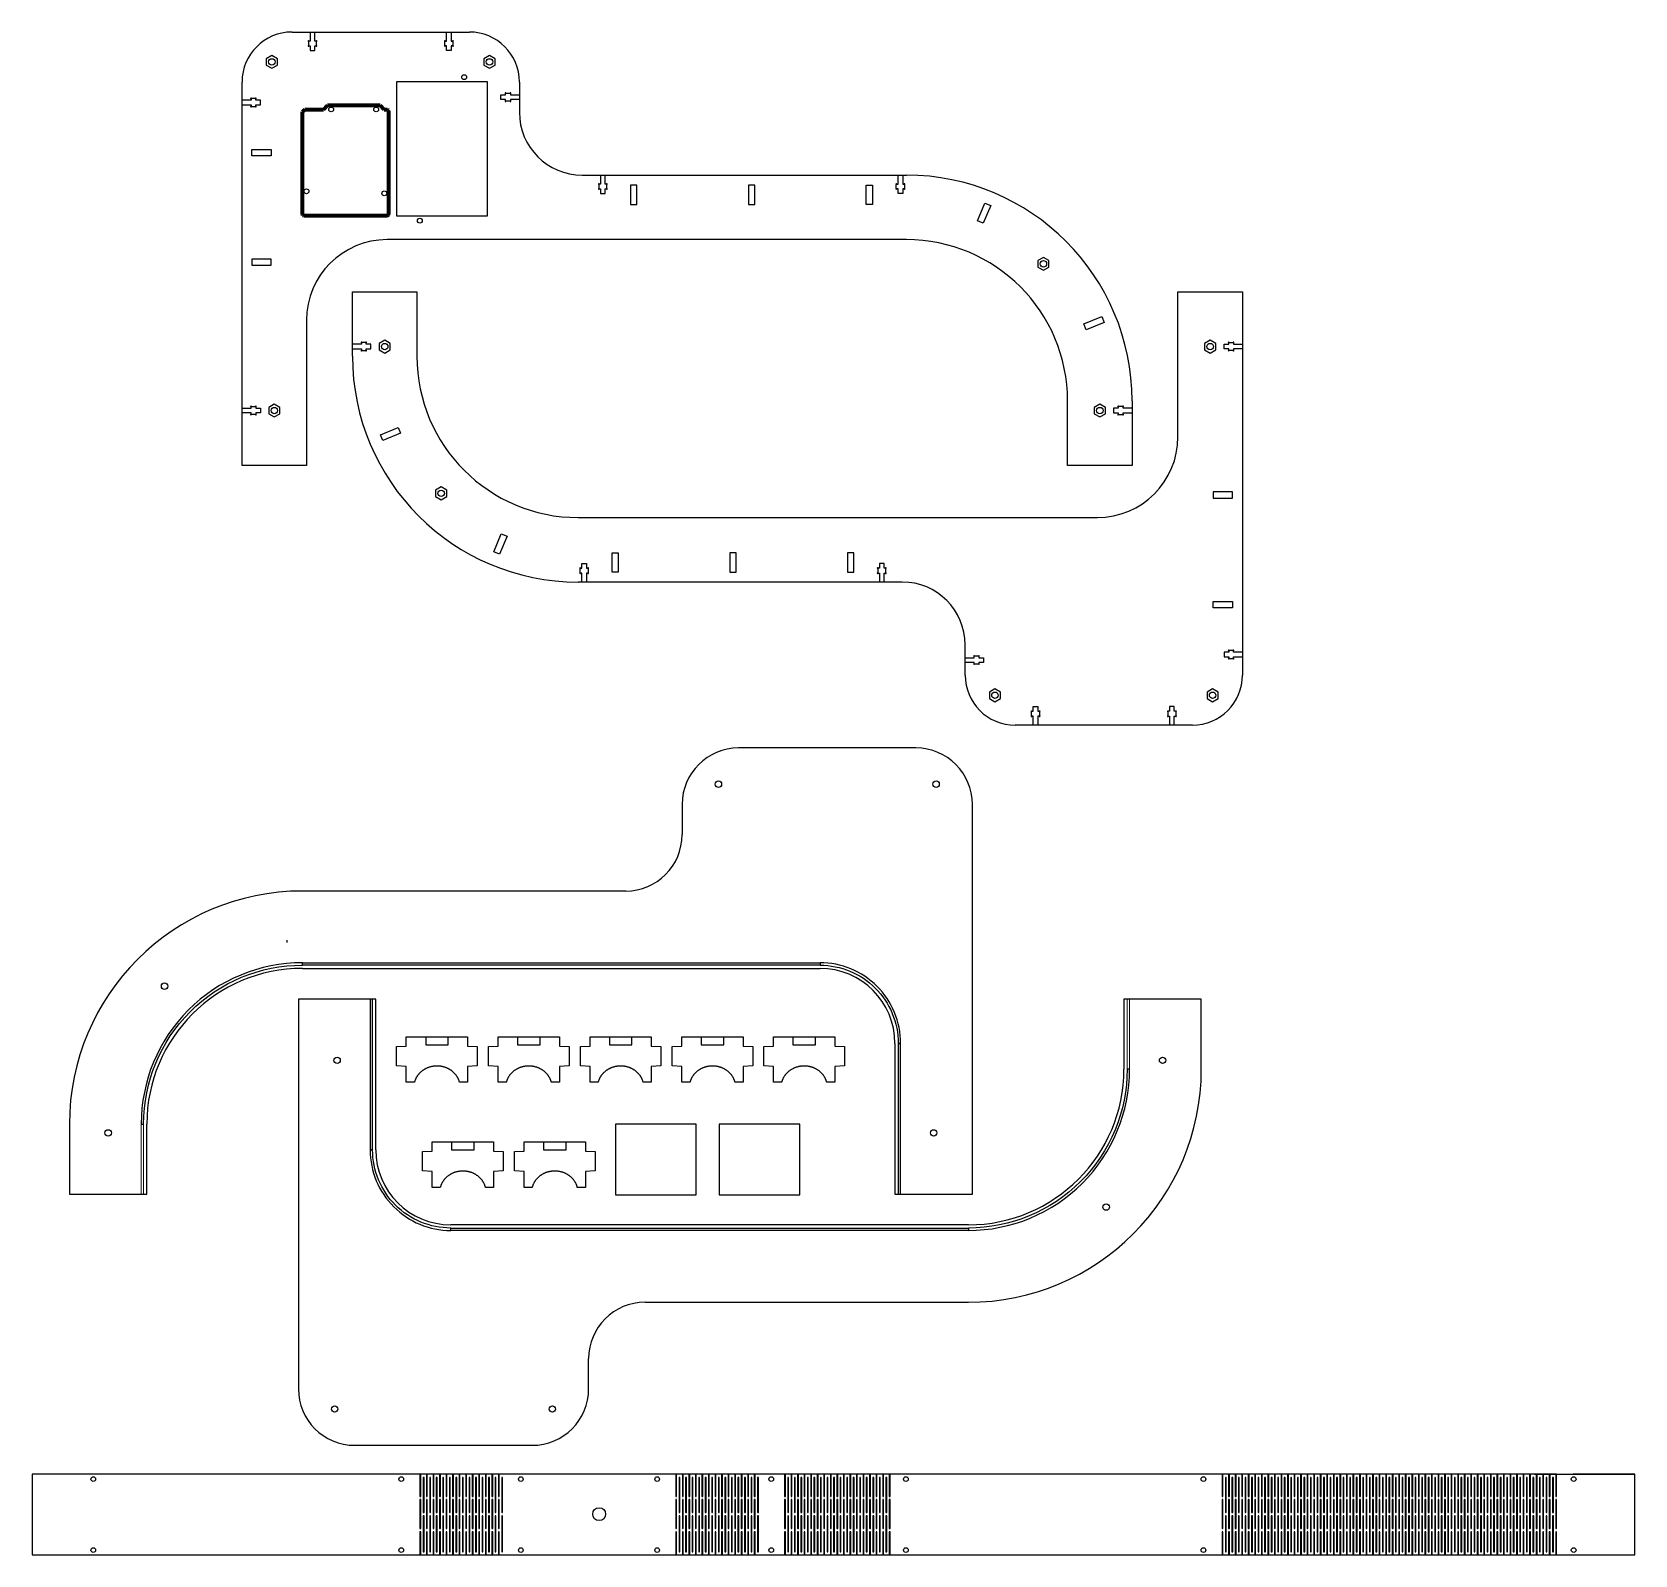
# Model space of a CAD drawing. Header units: millimetres. Extents: x -2946 to -1952, y -2300 to -1356.
import ezdxf

# ---------------------------------------------------------------- set-up
doc = ezdxf.new("R2010")
doc.units = ezdxf.units.MM
doc.header["$MEASUREMENT"] = 0
for name, color, linetype, true_color in [('Cut', 178, 'Continuous', 0x000000), ('Default', 178, 'Continuous', 0x000000), ('InnerCut', 5, 'Continuous', 0x0000ff), ('Layer 01', 40, 'Continuous', 0xffbf00), ('Layer 02', 6, 'Continuous', 0xff00ff), ('Layer 03', 1, 'Continuous', 0xff0000), ('Layer 04', 4, 'Continuous', 0x00ffff), ('lightCut', 22, 'Continuous', 0xc0240f)]:
    doc.layers.add(name, color=color, linetype=linetype, true_color=true_color)
doc.layers.add('Engrave', color=3, linetype='Continuous', lineweight=13, true_color=0x00ff00)

msp = doc.modelspace()

# ---------------------------------------------------------------- linework, layer by layer
for centre, radius, start, end in [((-2607.04, -1556.9), 140, 180, 270), ((-2607.04, -1556.9), 100, 180, 270), ((-2285.04, -1606.9), 50, 270, 0), ((-2778.06, -2033.01), 144.5, 90, 180), ((-2778.06, -2033.01), 96.5, 90, 180), ((-2457.06, -1983.01), 46.5, 0, 90), ((-2365.06, -1999.01), 144.5, 270, 0), ((-2365.06, -1999.01), 96.5, 270, 0), ((-2686.06, -2049.01), 46.5, 180, 270)]:
    msp.add_arc(centre, radius, start, end)
at = {"layer": 'Cut'}
for p, q in [((-2784.51, -1355.85), (-2674.51, -1355.85)), ((-2815.51, -1624.58), (-2815.51, -1386.85)), ((-2643.51, -1386.85), (-2643.51, -1405.58)), ((-2604.51, -1444.58), (-2403.51, -1444.58)), ((-2403.51, -1484.58), (-2725.51, -1484.58)), ((-2747.04, -1556.9), (-2747.04, -1516.9)), ((-2747.04, -1516.9), (-2707.04, -1516.9)), ((-2707.04, -1516.85), (-2707.04, -1556.9)), ((-2235.04, -1606.9), (-2235.04, -1516.9)), ((-2235.04, -1516.9), (-2195.04, -1516.9)), ((-2195.04, -1516.9), (-2195.04, -1754.63)), ((-2775.51, -1534.58), (-2775.51, -1624.63)), ((-2303.51, -1624.58), (-2303.51, -1584.58)), ((-2263.51, -1584.58), (-2263.51, -1624.58)), ((-2775.51, -1624.58), (-2815.51, -1624.58)), ((-2263.51, -1624.58), (-2303.51, -1624.58)), ((-2607.04, -1656.9), (-2285.04, -1656.9)), ((-2406.04, -1696.9), (-2607.04, -1696.9)), ((-2367.04, -1754.63), (-2367.04, -1735.9)), ((-2226.04, -1785.63), (-2336.04, -1785.63)), ((-2397.56, -1799.78), (-2507.56, -1799.78)), ((-2542.56, -1834.78), (-2542.56, -1853.51)), ((-2362.56, -2076.51), (-2362.56, -1834.78)), ((-2577.56, -1888.51), (-2778.06, -1888.51)), ((-2778.06, -1936.51), (-2457.06, -1936.51)), ((-2732.56, -1955.51), (-2780.56, -1955.51)), ((-2780.56, -1955.51), (-2780.56, -2197.24)), ((-2732.56, -2049.01), (-2732.56, -1955.51)), ((-2220.56, -1955.51), (-2268.56, -1955.51)), ((-2268.56, -1955.51), (-2268.56, -1999.01)), ((-2220.56, -1999.01), (-2220.56, -1955.51)), ((-2410.56, -1983.01), (-2410.56, -2076.51)), ((-2922.56, -2033.01), (-2922.56, -2076.51)), ((-2874.56, -2076.51), (-2874.56, -2033.01)), ((-2922.56, -2076.51), (-2874.56, -2076.51)), ((-2410.56, -2076.51), (-2362.56, -2076.51)), ((-2365.06, -2095.51), (-2686.06, -2095.51)), ((-2565.56, -2143.51), (-2365.06, -2143.51)), ((-2600.56, -2197.24), (-2600.56, -2178.51)), ((-2745.56, -2232.24), (-2635.56, -2232.24)), ((-2704.03, -2250.23), (-2945.76, -2250.23)), ((-2945.76, -2250.23), (-2945.76, -2300.23)), ((-2649.03, -2250.23), (-2704.03, -2250.23)), ((-2539.03, -2250.23), (-2649.03, -2250.23)), ((-2484.03, -2250.23), (-2539.03, -2250.23)), ((-2465.3, -2250.23), (-2484.03, -2250.23)), ((-2410.3, -2250.23), (-2465.3, -2250.23)), ((-2000.3, -2250.23), (-2410.3, -2250.23)), ((-2145.3, -2250.23), (-2200.3, -2250.23)), ((-2056.02, -2250.23), (-2111.02, -2250.23)), ((-1951.62, -2250.23), (-1989.83, -2250.23)), ((-1951.62, -2252.73), (-1951.62, -2250.23)), ((-1951.62, -2300.23), (-1951.62, -2252.73)), ((-2945.76, -2300.23), (-2704.03, -2300.23)), ((-2704.03, -2300.23), (-2649.03, -2300.23)), ((-2649.03, -2300.23), (-2539.03, -2300.23)), ((-2539.03, -2300.23), (-2484.03, -2300.23)), ((-2484.03, -2300.23), (-2465.3, -2300.23)), ((-2465.3, -2300.23), (-2410.3, -2300.23)), ((-2410.3, -2300.23), (-2000.3, -2300.23)), ((-2200.3, -2300.23), (-2145.3, -2300.23)), ((-2111.02, -2300.23), (-2056.02, -2300.23)), ((-1989.83, -2300.23), (-1951.62, -2300.23))]:
    msp.add_line(p, q, dxfattribs=at)
for centre, radius, start, end in [((-2784.51, -1386.85), 31, 90, 180), ((-2674.51, -1386.85), 31, 0, 90), ((-2604.51, -1405.58), 39, 180, 270), ((-2403.51, -1584.58), 140, 0, 90), ((-2725.51, -1534.58), 50, 90, 180), ((-2403.51, -1584.58), 100, 0, 90), ((-2406.04, -1735.9), 39, 0, 90), ((-2336.04, -1754.63), 31, 180, 270), ((-2226.04, -1754.63), 31, 270, 0), ((-2507.56, -1834.78), 35, 90, 180), ((-2397.56, -1834.78), 35, 0, 90), ((-2577.56, -1853.51), 35, 270, 360), ((-2565.56, -2178.51), 35, 90, 180), ((-2745.56, -2197.24), 35, 180, 270), ((-2635.56, -2197.24), 35, 270, 360)]:
    msp.add_arc(centre, radius, start, end, dxfattribs=at)
at = {"layer": 'Default'}
for p, q in [((-2013.97, -2250.23), (-1951.62, -2250.23)), ((-2013.97, -2300.23), (-1951.62, -2300.23))]:
    msp.add_line(p, q, dxfattribs=at)
at = {"layer": 'Engrave'}
for points in [[(-2266.56, -1955.51), (-2266.56, -1999.01), (-2265.06, -1999.01), (-2265.06, -1955.51)], [(-2876.56, -2033.01), (-2878.06, -2033.01), (-2878.06, -2076.51), (-2876.56, -2076.51)]]:
    msp.add_lwpolyline(points, close=True, dxfattribs=at)
at = {"layer": 'InnerCut'}
for p, q in [((-2774.29, -1361.65), (-2774.29, -1364.15)), ((-2773.24, -1361.4), (-2774.04, -1361.4)), ((-2773.24, -1355.85), (-2773.24, -1361.4)), ((-2770.34, -1361.4), (-2770.34, -1355.85)), ((-2769.54, -1361.4), (-2770.34, -1361.4)), ((-2769.29, -1364.15), (-2769.29, -1361.65)), ((-2689.72, -1364.15), (-2689.72, -1361.65)), ((-2689.47, -1361.4), (-2688.67, -1361.4)), ((-2688.67, -1361.4), (-2688.67, -1355.85)), ((-2685.77, -1355.85), (-2685.77, -1361.4)), ((-2685.77, -1361.4), (-2684.97, -1361.4)), ((-2684.72, -1361.65), (-2684.72, -1364.15)), ((-2797.01, -1370.36), (-2800.46, -1372.36)), ((-2793.56, -1372.36), (-2797.01, -1370.36)), ((-2774.04, -1364.4), (-2773.24, -1364.4)), ((-2773.24, -1364.4), (-2773.24, -1367.3)), ((-2773.24, -1367.3), (-2770.34, -1367.3)), ((-2770.34, -1367.3), (-2770.34, -1364.4)), ((-2770.34, -1364.4), (-2769.54, -1364.4)), ((-2688.67, -1364.4), (-2689.47, -1364.4)), ((-2688.67, -1367.3), (-2688.67, -1364.4)), ((-2685.77, -1367.3), (-2688.67, -1367.3)), ((-2684.97, -1364.4), (-2685.77, -1364.4)), ((-2685.77, -1364.4), (-2685.77, -1367.3)), ((-2662.01, -1370.36), (-2665.46, -1372.36)), ((-2658.56, -1372.36), (-2662.01, -1370.36)), ((-2800.46, -1372.36), (-2800.46, -1376.34)), ((-2800.46, -1376.34), (-2797.01, -1378.33)), ((-2797.01, -1378.33), (-2793.56, -1376.34)), ((-2793.56, -1376.34), (-2793.56, -1372.36)), ((-2665.46, -1372.36), (-2665.46, -1376.34)), ((-2665.46, -1376.34), (-2662.01, -1378.33)), ((-2662.01, -1378.33), (-2658.56, -1376.34)), ((-2658.56, -1376.34), (-2658.56, -1372.36)), ((-2809.96, -1398.11), (-2815.51, -1398.11)), ((-2815.51, -1401.01), (-2809.96, -1401.01)), ((-2809.96, -1397.31), (-2809.96, -1398.11)), ((-2809.96, -1401.01), (-2809.96, -1401.81)), ((-2807.21, -1397.06), (-2809.71, -1397.06)), ((-2806.96, -1398.11), (-2806.96, -1397.31)), ((-2804.06, -1398.11), (-2806.96, -1398.11)), ((-2806.96, -1401.81), (-2806.96, -1401.01)), ((-2806.96, -1401.01), (-2804.06, -1401.01)), ((-2804.06, -1401.01), (-2804.06, -1398.11)), ((-2654.96, -1397.66), (-2654.96, -1394.76)), ((-2654.96, -1394.76), (-2652.06, -1394.76)), ((-2652.06, -1397.66), (-2654.96, -1397.66)), ((-2652.06, -1394.76), (-2652.06, -1393.96)), ((-2652.06, -1398.46), (-2652.06, -1397.66)), ((-2651.81, -1393.71), (-2649.31, -1393.71)), ((-2649.31, -1398.71), (-2651.81, -1398.71)), ((-2649.06, -1393.96), (-2649.06, -1394.76)), ((-2649.06, -1394.76), (-2643.51, -1394.76)), ((-2643.51, -1397.66), (-2649.06, -1397.66)), ((-2649.06, -1397.66), (-2649.06, -1398.46)), ((-2809.71, -1402.06), (-2807.21, -1402.06)), ((-2809.36, -1428.68), (-2797.36, -1428.68)), ((-2809.36, -1432.58), (-2809.36, -1428.68)), ((-2797.36, -1428.68), (-2797.36, -1432.58)), ((-2797.36, -1432.58), (-2809.36, -1432.58)), ((-2594.29, -1450.38), (-2594.29, -1452.88)), ((-2593.24, -1450.13), (-2594.04, -1450.13)), ((-2593.24, -1444.58), (-2593.24, -1450.13)), ((-2590.34, -1450.13), (-2590.34, -1444.58)), ((-2589.54, -1450.13), (-2590.34, -1450.13)), ((-2589.29, -1452.88), (-2589.29, -1450.38)), ((-2574.51, -1450.73), (-2574.51, -1462.73)), ((-2570.61, -1450.73), (-2574.51, -1450.73)), ((-2570.61, -1462.73), (-2570.61, -1450.73)), ((-2501.46, -1450.73), (-2501.46, -1462.73)), ((-2497.56, -1450.73), (-2501.46, -1450.73)), ((-2497.56, -1462.73), (-2497.56, -1450.73)), ((-2428.41, -1462.73), (-2428.41, -1450.73)), ((-2428.41, -1450.73), (-2424.51, -1450.73)), ((-2424.51, -1450.73), (-2424.51, -1462.73)), ((-2409.72, -1452.88), (-2409.72, -1450.38)), ((-2409.47, -1450.13), (-2408.67, -1450.13)), ((-2408.67, -1450.13), (-2408.67, -1444.58)), ((-2405.77, -1444.58), (-2405.77, -1450.13)), ((-2405.77, -1450.13), (-2404.97, -1450.13)), ((-2404.72, -1450.38), (-2404.72, -1452.88)), ((-2594.04, -1453.13), (-2593.24, -1453.13)), ((-2593.24, -1453.13), (-2593.24, -1456.03)), ((-2593.24, -1456.03), (-2590.34, -1456.03)), ((-2590.34, -1456.03), (-2590.34, -1453.13)), ((-2590.34, -1453.13), (-2589.54, -1453.13)), ((-2408.67, -1453.13), (-2409.47, -1453.13)), ((-2408.67, -1456.03), (-2408.67, -1453.13)), ((-2405.77, -1456.03), (-2408.67, -1456.03)), ((-2404.97, -1453.13), (-2405.77, -1453.13)), ((-2405.77, -1453.13), (-2405.77, -1456.03)), ((-2574.51, -1462.73), (-2570.61, -1462.73)), ((-2501.46, -1462.73), (-2497.56, -1462.73)), ((-2424.51, -1462.73), (-2428.41, -1462.73)), ((-2359.39, -1472.97), (-2354.79, -1461.88)), ((-2351.19, -1463.37), (-2355.78, -1474.46)), ((-2354.79, -1461.88), (-2351.19, -1463.37)), ((-2355.78, -1474.46), (-2359.39, -1472.97)), ((-2797.36, -1496.58), (-2809.36, -1496.58)), ((-2809.36, -1496.58), (-2809.36, -1500.48)), ((-2809.36, -1500.48), (-2797.36, -1500.48)), ((-2797.36, -1500.48), (-2797.36, -1496.58)), ((-2318.51, -1495.59), (-2321.96, -1497.59)), ((-2321.96, -1497.59), (-2321.96, -1501.57)), ((-2315.06, -1497.59), (-2318.51, -1495.59)), ((-2315.06, -1501.57), (-2315.06, -1497.59)), ((-2321.96, -1501.57), (-2318.51, -1503.56)), ((-2318.51, -1503.56), (-2315.06, -1501.57)), ((-2293.39, -1536.85), (-2282.3, -1532.26)), ((-2291.89, -1540.46), (-2293.39, -1536.85)), ((-2280.81, -1535.86), (-2291.89, -1540.46)), ((-2282.3, -1532.26), (-2280.81, -1535.86)), ((-2741.49, -1549.45), (-2747.04, -1549.45)), ((-2741.49, -1548.65), (-2741.49, -1549.45)), ((-2738.74, -1548.4), (-2741.24, -1548.4)), ((-2738.49, -1549.45), (-2738.49, -1548.65)), ((-2735.59, -1549.45), (-2738.49, -1549.45)), ((-2735.59, -1552.35), (-2735.59, -1549.45)), ((-2727.04, -1546.91), (-2730.49, -1548.91)), ((-2730.49, -1548.91), (-2730.49, -1552.89)), ((-2723.59, -1548.91), (-2727.04, -1546.91)), ((-2723.59, -1552.89), (-2723.59, -1548.91)), ((-2215.04, -1546.91), (-2218.49, -1548.91)), ((-2218.49, -1548.91), (-2218.49, -1552.89)), ((-2211.59, -1548.91), (-2215.04, -1546.91)), ((-2211.59, -1552.89), (-2211.59, -1548.91)), ((-2206.49, -1552.35), (-2206.49, -1549.45)), ((-2206.49, -1549.45), (-2203.59, -1549.45)), ((-2203.59, -1549.45), (-2203.59, -1548.65)), ((-2203.34, -1548.4), (-2200.84, -1548.4)), ((-2200.59, -1548.65), (-2200.59, -1549.45)), ((-2200.59, -1549.45), (-2195.04, -1549.45)), ((-2747.04, -1552.35), (-2741.49, -1552.35)), ((-2741.49, -1552.35), (-2741.49, -1553.15)), ((-2741.24, -1553.4), (-2738.74, -1553.4)), ((-2738.49, -1553.15), (-2738.49, -1552.35)), ((-2738.49, -1552.35), (-2735.59, -1552.35)), ((-2730.49, -1552.89), (-2727.04, -1554.88)), ((-2727.04, -1554.88), (-2723.59, -1552.89)), ((-2218.49, -1552.89), (-2215.04, -1554.88)), ((-2215.04, -1554.88), (-2211.59, -1552.89)), ((-2203.59, -1552.35), (-2206.49, -1552.35)), ((-2203.59, -1553.15), (-2203.59, -1552.35)), ((-2200.84, -1553.4), (-2203.34, -1553.4)), ((-2195.04, -1552.35), (-2200.59, -1552.35)), ((-2200.59, -1552.35), (-2200.59, -1553.15)), ((-2815.51, -1589.13), (-2809.96, -1589.13)), ((-2809.96, -1589.13), (-2809.96, -1588.33)), ((-2809.71, -1588.08), (-2807.21, -1588.08)), ((-2806.96, -1588.33), (-2806.96, -1589.13)), ((-2806.96, -1589.13), (-2804.06, -1589.13)), ((-2804.06, -1589.13), (-2804.06, -1592.03)), ((-2795.51, -1586.59), (-2798.96, -1588.59)), ((-2798.96, -1588.59), (-2798.96, -1592.57)), ((-2792.06, -1588.59), (-2795.51, -1586.59)), ((-2792.06, -1592.57), (-2792.06, -1588.59)), ((-2283.51, -1586.59), (-2286.96, -1588.59)), ((-2286.96, -1588.59), (-2286.96, -1592.57)), ((-2280.06, -1588.59), (-2283.51, -1586.59)), ((-2280.06, -1592.57), (-2280.06, -1588.59)), ((-2272.06, -1589.13), (-2274.96, -1589.13)), ((-2274.96, -1589.13), (-2274.96, -1592.03)), ((-2272.06, -1588.33), (-2272.06, -1589.13)), ((-2269.31, -1588.08), (-2271.81, -1588.08)), ((-2269.06, -1589.13), (-2269.06, -1588.33)), ((-2263.51, -1589.13), (-2269.06, -1589.13)), ((-2809.96, -1592.03), (-2815.51, -1592.03)), ((-2809.96, -1592.83), (-2809.96, -1592.03)), ((-2807.21, -1593.08), (-2809.71, -1593.08)), ((-2804.06, -1592.03), (-2806.96, -1592.03)), ((-2806.96, -1592.03), (-2806.96, -1592.83)), ((-2798.96, -1592.57), (-2795.51, -1594.56)), ((-2795.51, -1594.56), (-2792.06, -1592.57)), ((-2286.96, -1592.57), (-2283.51, -1594.56)), ((-2283.51, -1594.56), (-2280.06, -1592.57)), ((-2274.96, -1592.03), (-2272.06, -1592.03)), ((-2272.06, -1592.03), (-2272.06, -1592.83)), ((-2271.81, -1593.08), (-2269.31, -1593.08)), ((-2269.06, -1592.83), (-2269.06, -1592.03)), ((-2269.06, -1592.03), (-2263.51, -1592.03)), ((-2729.74, -1605.61), (-2718.65, -1601.02)), ((-2728.25, -1609.21), (-2729.74, -1605.61)), ((-2717.16, -1604.62), (-2728.25, -1609.21)), ((-2718.65, -1601.02), (-2717.16, -1604.62)), ((-2692.04, -1637.91), (-2695.49, -1639.91)), ((-2695.49, -1639.91), (-2695.49, -1643.89)), ((-2688.59, -1639.91), (-2692.04, -1637.91)), ((-2688.59, -1643.89), (-2688.59, -1639.91)), ((-2695.49, -1643.89), (-2692.04, -1645.88)), ((-2692.04, -1645.88), (-2688.59, -1643.89)), ((-2201.19, -1641), (-2213.19, -1641)), ((-2213.19, -1641), (-2213.19, -1644.9)), ((-2213.19, -1644.9), (-2201.19, -1644.9)), ((-2201.19, -1644.9), (-2201.19, -1641)), ((-2659.36, -1678.1), (-2654.76, -1667.02)), ((-2651.16, -1668.51), (-2655.75, -1679.6)), ((-2654.76, -1667.02), (-2651.16, -1668.51)), ((-2655.75, -1679.6), (-2659.36, -1678.1)), ((-2586.04, -1690.75), (-2586.04, -1678.75)), ((-2586.04, -1678.75), (-2582.14, -1678.75)), ((-2582.14, -1678.75), (-2582.14, -1690.75)), ((-2509.09, -1678.75), (-2512.99, -1678.75)), ((-2512.99, -1678.75), (-2512.99, -1690.75)), ((-2509.09, -1690.75), (-2509.09, -1678.75)), ((-2436.04, -1678.75), (-2439.94, -1678.75)), ((-2439.94, -1678.75), (-2439.94, -1690.75)), ((-2436.04, -1690.75), (-2436.04, -1678.75)), ((-2605.82, -1691.1), (-2605.82, -1688.6)), ((-2605.57, -1688.35), (-2604.77, -1688.35)), ((-2604.77, -1688.35), (-2604.77, -1685.45)), ((-2604.77, -1685.45), (-2601.87, -1685.45)), ((-2601.87, -1685.45), (-2601.87, -1688.35)), ((-2601.87, -1688.35), (-2601.07, -1688.35)), ((-2600.82, -1688.6), (-2600.82, -1691.1)), ((-2421.26, -1688.6), (-2421.26, -1691.1)), ((-2420.21, -1688.35), (-2421.01, -1688.35)), ((-2417.31, -1685.45), (-2420.21, -1685.45)), ((-2420.21, -1685.45), (-2420.21, -1688.35)), ((-2417.31, -1688.35), (-2417.31, -1685.45)), ((-2416.51, -1688.35), (-2417.31, -1688.35)), ((-2416.26, -1691.1), (-2416.26, -1688.6)), ((-2604.77, -1691.35), (-2605.57, -1691.35)), ((-2604.77, -1696.9), (-2604.77, -1691.35)), ((-2601.07, -1691.35), (-2601.87, -1691.35)), ((-2601.87, -1691.35), (-2601.87, -1696.9)), ((-2582.14, -1690.75), (-2586.04, -1690.75)), ((-2512.99, -1690.75), (-2509.09, -1690.75)), ((-2439.94, -1690.75), (-2436.04, -1690.75)), ((-2421.01, -1691.35), (-2420.21, -1691.35)), ((-2420.21, -1691.35), (-2420.21, -1696.9)), ((-2417.31, -1696.9), (-2417.31, -1691.35)), ((-2417.31, -1691.35), (-2416.51, -1691.35)), ((-2213.19, -1712.8), (-2213.19, -1708.9)), ((-2213.19, -1708.9), (-2201.19, -1708.9)), ((-2201.19, -1708.9), (-2201.19, -1712.8)), ((-2201.19, -1712.8), (-2213.19, -1712.8)), ((-2203.59, -1739.66), (-2203.59, -1740.46)), ((-2200.84, -1739.41), (-2203.34, -1739.41)), ((-2200.59, -1740.46), (-2200.59, -1739.66)), ((-2367.04, -1743.81), (-2361.49, -1743.81)), ((-2361.49, -1746.71), (-2367.04, -1746.71)), ((-2361.49, -1743.81), (-2361.49, -1743.01)), ((-2361.49, -1747.51), (-2361.49, -1746.71)), ((-2361.24, -1742.76), (-2358.74, -1742.76)), ((-2358.74, -1747.76), (-2361.24, -1747.76)), ((-2358.49, -1743.01), (-2358.49, -1743.81)), ((-2358.49, -1743.81), (-2355.59, -1743.81)), ((-2355.59, -1746.71), (-2358.49, -1746.71)), ((-2358.49, -1746.71), (-2358.49, -1747.51)), ((-2355.59, -1743.81), (-2355.59, -1746.71)), ((-2203.59, -1740.46), (-2206.49, -1740.46)), ((-2206.49, -1740.46), (-2206.49, -1743.36)), ((-2206.49, -1743.36), (-2203.59, -1743.36)), ((-2203.59, -1743.36), (-2203.59, -1744.16)), ((-2203.34, -1744.41), (-2200.84, -1744.41)), ((-2195.04, -1740.46), (-2200.59, -1740.46)), ((-2200.59, -1744.16), (-2200.59, -1743.36)), ((-2200.59, -1743.36), (-2195.04, -1743.36)), ((-2348.54, -1763.14), (-2351.99, -1765.14)), ((-2351.99, -1765.14), (-2351.99, -1769.12)), ((-2351.99, -1769.12), (-2348.54, -1771.11)), ((-2345.09, -1765.14), (-2348.54, -1763.14)), ((-2348.54, -1771.11), (-2345.09, -1769.12)), ((-2345.09, -1769.12), (-2345.09, -1765.14)), ((-2213.54, -1763.14), (-2216.99, -1765.14)), ((-2216.99, -1765.14), (-2216.99, -1769.12)), ((-2216.99, -1769.12), (-2213.54, -1771.11)), ((-2210.09, -1765.14), (-2213.54, -1763.14)), ((-2213.54, -1771.11), (-2210.09, -1769.12)), ((-2210.09, -1769.12), (-2210.09, -1765.14)), ((-2325.82, -1779.83), (-2325.82, -1777.33)), ((-2325.57, -1777.08), (-2324.77, -1777.08)), ((-2324.77, -1777.08), (-2324.77, -1774.18)), ((-2324.77, -1774.18), (-2321.87, -1774.18)), ((-2321.87, -1774.18), (-2321.87, -1777.08)), ((-2321.87, -1777.08), (-2321.07, -1777.08)), ((-2320.82, -1777.33), (-2320.82, -1779.83)), ((-2241.26, -1777.33), (-2241.26, -1779.83)), ((-2240.21, -1777.08), (-2241.01, -1777.08)), ((-2237.31, -1774.18), (-2240.21, -1774.18)), ((-2240.21, -1774.18), (-2240.21, -1777.08)), ((-2237.31, -1777.08), (-2237.31, -1774.18)), ((-2236.51, -1777.08), (-2237.31, -1777.08)), ((-2236.26, -1779.83), (-2236.26, -1777.33)), ((-2324.77, -1780.08), (-2325.57, -1780.08)), ((-2324.77, -1785.63), (-2324.77, -1780.08)), ((-2321.07, -1780.08), (-2321.87, -1780.08)), ((-2321.87, -1780.08), (-2321.87, -1785.63)), ((-2241.01, -1780.08), (-2240.21, -1780.08)), ((-2240.21, -1780.08), (-2240.21, -1785.63)), ((-2237.31, -1785.63), (-2237.31, -1780.08)), ((-2237.31, -1780.08), (-2236.51, -1780.08)), ((-2719.63, -1985), (-2713.63, -1984.63)), ((-2719.63, -1997), (-2719.63, -1985)), ((-2713.63, -1984.63), (-2713.63, -1978.85)), ((-2713.63, -1978.85), (-2675.63, -1978.85)), ((-2701.63, -1978.85), (-2701.63, -1983.85)), ((-2701.63, -1983.85), (-2687.63, -1983.85)), ((-2687.63, -1983.85), (-2687.63, -1978.85)), ((-2675.63, -1978.85), (-2675.63, -1984.63)), ((-2675.63, -1984.63), (-2669.63, -1985)), ((-2669.63, -1985), (-2669.63, -1997)), ((-2662.66, -1985), (-2656.66, -1984.63)), ((-2662.66, -1997), (-2662.66, -1985)), ((-2656.66, -1984.63), (-2656.66, -1978.85)), ((-2656.66, -1978.85), (-2618.66, -1978.85)), ((-2644.66, -1978.85), (-2644.66, -1983.85)), ((-2644.66, -1983.85), (-2630.66, -1983.85)), ((-2630.66, -1983.85), (-2630.66, -1978.85)), ((-2618.66, -1978.85), (-2618.66, -1984.63)), ((-2618.66, -1984.63), (-2612.66, -1985)), ((-2612.66, -1985), (-2612.66, -1997)), ((-2605.7, -1985), (-2599.7, -1984.63)), ((-2605.7, -1997), (-2605.7, -1985)), ((-2599.7, -1984.63), (-2599.7, -1978.85)), ((-2599.7, -1978.85), (-2561.7, -1978.85)), ((-2587.7, -1978.85), (-2587.7, -1983.85)), ((-2587.7, -1983.85), (-2573.7, -1983.85)), ((-2573.7, -1983.85), (-2573.7, -1978.85)), ((-2561.7, -1978.85), (-2561.7, -1984.63)), ((-2561.7, -1984.63), (-2555.7, -1985)), ((-2555.7, -1985), (-2555.7, -1997)), ((-2548.73, -1985), (-2542.73, -1984.63)), ((-2548.73, -1997), (-2548.73, -1985)), ((-2542.73, -1984.63), (-2542.73, -1978.85)), ((-2542.73, -1978.85), (-2504.73, -1978.85)), ((-2530.73, -1978.85), (-2530.73, -1983.85)), ((-2530.73, -1983.85), (-2516.73, -1983.85)), ((-2516.73, -1983.85), (-2516.73, -1978.85)), ((-2504.73, -1978.85), (-2504.73, -1984.63)), ((-2504.73, -1984.63), (-2498.73, -1985)), ((-2498.73, -1985), (-2498.73, -1997)), ((-2491.87, -1985), (-2485.87, -1984.63)), ((-2491.87, -1997), (-2491.87, -1985)), ((-2485.87, -1984.63), (-2485.87, -1978.85)), ((-2485.87, -1978.85), (-2447.87, -1978.85)), ((-2473.87, -1978.85), (-2473.87, -1983.85)), ((-2473.87, -1983.85), (-2459.87, -1983.85)), ((-2459.87, -1983.85), (-2459.87, -1978.85)), ((-2447.87, -1978.85), (-2447.87, -1984.63)), ((-2447.87, -1984.63), (-2441.87, -1985)), ((-2441.87, -1985), (-2441.87, -1997)), ((-2713.63, -1997.37), (-2719.63, -1997)), ((-2713.63, -2007.15), (-2713.63, -1997.37)), ((-2700.39, -1998.14), (-2700.67, -1998.25)), ((-2700.11, -1998.03), (-2700.39, -1998.14)), ((-2699.82, -1997.93), (-2700.11, -1998.03)), ((-2699.54, -1997.83), (-2699.82, -1997.93)), ((-2699.25, -1997.74), (-2699.54, -1997.83)), ((-2698.96, -1997.66), (-2699.25, -1997.74)), ((-2698.67, -1997.58), (-2698.96, -1997.66)), ((-2698.38, -1997.5), (-2698.67, -1997.58)), ((-2698.09, -1997.44), (-2698.38, -1997.5)), ((-2697.8, -1997.37), (-2698.09, -1997.44)), ((-2697.51, -1997.32), (-2697.8, -1997.37)), ((-2697.21, -1997.27), (-2697.51, -1997.32)), ((-2696.92, -1997.22), (-2697.21, -1997.27)), ((-2696.63, -1997.18), (-2696.92, -1997.22)), ((-2696.34, -1997.15), (-2696.63, -1997.18)), ((-2696.05, -1997.12), (-2696.34, -1997.15)), ((-2695.77, -1997.1), (-2696.05, -1997.12)), ((-2695.48, -1997.08), (-2695.77, -1997.1)), ((-2695.19, -1997.07), (-2695.48, -1997.08)), ((-2694.91, -1997.06), (-2695.19, -1997.07)), ((-2694.63, -1997.06), (-2694.91, -1997.06)), ((-2694.34, -1997.06), (-2694.63, -1997.06)), ((-2694.06, -1997.07), (-2694.34, -1997.06)), ((-2693.77, -1997.08), (-2694.06, -1997.07)), ((-2693.49, -1997.1), (-2693.77, -1997.08)), ((-2693.2, -1997.12), (-2693.49, -1997.1)), ((-2692.91, -1997.15), (-2693.2, -1997.12)), ((-2692.62, -1997.18), (-2692.91, -1997.15)), ((-2692.33, -1997.22), (-2692.62, -1997.18)), ((-2692.04, -1997.27), (-2692.33, -1997.22)), ((-2691.75, -1997.32), (-2692.04, -1997.27)), ((-2691.46, -1997.37), (-2691.75, -1997.32)), ((-2691.17, -1997.44), (-2691.46, -1997.37)), ((-2690.87, -1997.5), (-2691.17, -1997.44)), ((-2690.58, -1997.58), (-2690.87, -1997.5)), ((-2690.29, -1997.66), (-2690.58, -1997.58)), ((-2690.01, -1997.74), (-2690.29, -1997.66)), ((-2689.72, -1997.83), (-2690.01, -1997.74)), ((-2689.43, -1997.93), (-2689.72, -1997.83)), ((-2689.15, -1998.03), (-2689.43, -1997.93)), ((-2688.86, -1998.14), (-2689.15, -1998.03)), ((-2688.58, -1998.25), (-2688.86, -1998.14)), ((-2669.63, -1997), (-2675.63, -1997.37)), ((-2675.63, -1997.37), (-2675.63, -2007.15)), ((-2656.66, -1997.37), (-2662.66, -1997)), ((-2656.66, -2007.15), (-2656.66, -1997.37)), ((-2643.42, -1998.14), (-2643.71, -1998.25)), ((-2643.14, -1998.03), (-2643.42, -1998.14)), ((-2642.86, -1997.93), (-2643.14, -1998.03)), ((-2642.57, -1997.83), (-2642.86, -1997.93)), ((-2642.28, -1997.74), (-2642.57, -1997.83)), ((-2641.99, -1997.66), (-2642.28, -1997.74)), ((-2641.7, -1997.58), (-2641.99, -1997.66)), ((-2641.41, -1997.5), (-2641.7, -1997.58)), ((-2641.12, -1997.44), (-2641.41, -1997.5)), ((-2640.83, -1997.37), (-2641.12, -1997.44)), ((-2640.54, -1997.32), (-2640.83, -1997.37)), ((-2640.25, -1997.27), (-2640.54, -1997.32)), ((-2639.96, -1997.22), (-2640.25, -1997.27)), ((-2639.67, -1997.18), (-2639.96, -1997.22)), ((-2639.38, -1997.15), (-2639.67, -1997.18)), ((-2639.09, -1997.12), (-2639.38, -1997.15)), ((-2638.8, -1997.1), (-2639.09, -1997.12)), ((-2638.51, -1997.08), (-2638.8, -1997.1)), ((-2638.23, -1997.07), (-2638.51, -1997.08)), ((-2637.94, -1997.06), (-2638.23, -1997.07)), ((-2637.66, -1997.06), (-2637.94, -1997.06)), ((-2637.38, -1997.06), (-2637.66, -1997.06)), ((-2637.09, -1997.07), (-2637.38, -1997.06)), ((-2636.81, -1997.08), (-2637.09, -1997.07)), ((-2636.52, -1997.1), (-2636.81, -1997.08)), ((-2636.23, -1997.12), (-2636.52, -1997.1)), ((-2635.95, -1997.15), (-2636.23, -1997.12)), ((-2635.66, -1997.18), (-2635.95, -1997.15)), ((-2635.36, -1997.22), (-2635.66, -1997.18)), ((-2635.07, -1997.27), (-2635.36, -1997.22)), ((-2634.78, -1997.32), (-2635.07, -1997.27)), ((-2634.49, -1997.37), (-2634.78, -1997.32)), ((-2634.2, -1997.44), (-2634.49, -1997.37)), ((-2633.91, -1997.5), (-2634.2, -1997.44)), ((-2633.62, -1997.58), (-2633.91, -1997.5)), ((-2633.33, -1997.66), (-2633.62, -1997.58)), ((-2633.04, -1997.74), (-2633.33, -1997.66)), ((-2632.75, -1997.83), (-2633.04, -1997.74)), ((-2632.47, -1997.93), (-2632.75, -1997.83)), ((-2632.18, -1998.03), (-2632.47, -1997.93)), ((-2631.9, -1998.14), (-2632.18, -1998.03)), ((-2631.62, -1998.25), (-2631.9, -1998.14)), ((-2612.66, -1997), (-2618.66, -1997.37)), ((-2618.66, -1997.37), (-2618.66, -2007.15)), ((-2599.7, -1997.37), (-2605.7, -1997)), ((-2599.7, -2007.15), (-2599.7, -1997.37)), ((-2586.46, -1998.14), (-2586.74, -1998.25)), ((-2586.18, -1998.03), (-2586.46, -1998.14)), ((-2585.89, -1997.93), (-2586.18, -1998.03)), ((-2585.61, -1997.83), (-2585.89, -1997.93)), ((-2585.32, -1997.74), (-2585.61, -1997.83)), ((-2585.03, -1997.66), (-2585.32, -1997.74)), ((-2584.74, -1997.58), (-2585.03, -1997.66)), ((-2584.45, -1997.5), (-2584.74, -1997.58)), ((-2584.16, -1997.44), (-2584.45, -1997.5)), ((-2583.87, -1997.37), (-2584.16, -1997.44)), ((-2583.58, -1997.32), (-2583.87, -1997.37)), ((-2583.28, -1997.27), (-2583.58, -1997.32)), ((-2582.99, -1997.22), (-2583.28, -1997.27)), ((-2582.7, -1997.18), (-2582.99, -1997.22)), ((-2582.41, -1997.15), (-2582.7, -1997.18)), ((-2582.12, -1997.12), (-2582.41, -1997.15)), ((-2581.84, -1997.1), (-2582.12, -1997.12)), ((-2581.55, -1997.08), (-2581.84, -1997.1)), ((-2581.26, -1997.07), (-2581.55, -1997.08)), ((-2580.98, -1997.06), (-2581.26, -1997.07)), ((-2580.7, -1997.06), (-2580.98, -1997.06)), ((-2580.41, -1997.06), (-2580.7, -1997.06)), ((-2580.13, -1997.07), (-2580.41, -1997.06)), ((-2579.84, -1997.08), (-2580.13, -1997.07)), ((-2579.56, -1997.1), (-2579.84, -1997.08)), ((-2579.27, -1997.12), (-2579.56, -1997.1)), ((-2578.98, -1997.15), (-2579.27, -1997.12)), ((-2578.69, -1997.18), (-2578.98, -1997.15)), ((-2578.4, -1997.22), (-2578.69, -1997.18)), ((-2578.11, -1997.27), (-2578.4, -1997.22)), ((-2577.82, -1997.32), (-2578.11, -1997.27)), ((-2577.53, -1997.37), (-2577.82, -1997.32)), ((-2577.24, -1997.44), (-2577.53, -1997.37)), ((-2576.94, -1997.5), (-2577.24, -1997.44)), ((-2576.65, -1997.58), (-2576.94, -1997.5)), ((-2576.36, -1997.66), (-2576.65, -1997.58)), ((-2576.08, -1997.74), (-2576.36, -1997.66)), ((-2575.79, -1997.83), (-2576.08, -1997.74)), ((-2575.5, -1997.93), (-2575.79, -1997.83)), ((-2575.22, -1998.03), (-2575.5, -1997.93)), ((-2574.93, -1998.14), (-2575.22, -1998.03)), ((-2574.65, -1998.25), (-2574.93, -1998.14)), ((-2555.7, -1997), (-2561.7, -1997.37)), ((-2561.7, -1997.37), (-2561.7, -2007.15)), ((-2542.73, -1997.37), (-2548.73, -1997)), ((-2542.73, -2007.15), (-2542.73, -1997.37)), ((-2529.49, -1998.14), (-2529.78, -1998.25)), ((-2529.21, -1998.03), (-2529.49, -1998.14)), ((-2528.93, -1997.93), (-2529.21, -1998.03)), ((-2528.64, -1997.83), (-2528.93, -1997.93)), ((-2528.35, -1997.74), (-2528.64, -1997.83)), ((-2528.06, -1997.66), (-2528.35, -1997.74)), ((-2527.77, -1997.58), (-2528.06, -1997.66)), ((-2527.48, -1997.5), (-2527.77, -1997.58)), ((-2527.19, -1997.44), (-2527.48, -1997.5)), ((-2526.9, -1997.37), (-2527.19, -1997.44)), ((-2526.61, -1997.32), (-2526.9, -1997.37)), ((-2526.32, -1997.27), (-2526.61, -1997.32)), ((-2526.03, -1997.22), (-2526.32, -1997.27)), ((-2525.74, -1997.18), (-2526.03, -1997.22)), ((-2525.45, -1997.15), (-2525.74, -1997.18)), ((-2525.16, -1997.12), (-2525.45, -1997.15)), ((-2524.87, -1997.1), (-2525.16, -1997.12)), ((-2524.58, -1997.08), (-2524.87, -1997.1)), ((-2524.3, -1997.07), (-2524.58, -1997.08)), ((-2524.01, -1997.06), (-2524.3, -1997.07)), ((-2523.73, -1997.06), (-2524.01, -1997.06)), ((-2523.45, -1997.06), (-2523.73, -1997.06)), ((-2523.17, -1997.07), (-2523.45, -1997.06)), ((-2522.88, -1997.08), (-2523.17, -1997.07)), ((-2522.59, -1997.1), (-2522.88, -1997.08)), ((-2522.3, -1997.12), (-2522.59, -1997.1)), ((-2522.02, -1997.15), (-2522.3, -1997.12)), ((-2521.73, -1997.18), (-2522.02, -1997.15)), ((-2521.43, -1997.22), (-2521.73, -1997.18)), ((-2521.14, -1997.27), (-2521.43, -1997.22)), ((-2520.85, -1997.32), (-2521.14, -1997.27)), ((-2520.56, -1997.37), (-2520.85, -1997.32)), ((-2520.27, -1997.44), (-2520.56, -1997.37)), ((-2519.98, -1997.5), (-2520.27, -1997.44)), ((-2519.69, -1997.58), (-2519.98, -1997.5)), ((-2519.4, -1997.66), (-2519.69, -1997.58)), ((-2519.11, -1997.74), (-2519.4, -1997.66)), ((-2518.82, -1997.83), (-2519.11, -1997.74)), ((-2518.54, -1997.93), (-2518.82, -1997.83)), ((-2518.25, -1998.03), (-2518.54, -1997.93)), ((-2517.97, -1998.14), (-2518.25, -1998.03)), ((-2517.69, -1998.25), (-2517.97, -1998.14)), ((-2498.73, -1997), (-2504.73, -1997.37)), ((-2504.73, -1997.37), (-2504.73, -2007.15)), ((-2485.87, -1997.37), (-2491.87, -1997)), ((-2485.87, -2007.15), (-2485.87, -1997.37)), ((-2472.63, -1998.14), (-2472.91, -1998.25)), ((-2472.35, -1998.03), (-2472.63, -1998.14)), ((-2472.06, -1997.93), (-2472.35, -1998.03)), ((-2471.78, -1997.83), (-2472.06, -1997.93)), ((-2471.49, -1997.74), (-2471.78, -1997.83)), ((-2471.2, -1997.66), (-2471.49, -1997.74)), ((-2470.91, -1997.58), (-2471.2, -1997.66)), ((-2470.62, -1997.5), (-2470.91, -1997.58)), ((-2470.33, -1997.44), (-2470.62, -1997.5)), ((-2470.04, -1997.37), (-2470.33, -1997.44)), ((-2469.75, -1997.32), (-2470.04, -1997.37)), ((-2469.46, -1997.27), (-2469.75, -1997.32)), ((-2469.17, -1997.22), (-2469.46, -1997.27)), ((-2468.88, -1997.18), (-2469.17, -1997.22)), ((-2468.59, -1997.15), (-2468.88, -1997.18)), ((-2468.3, -1997.12), (-2468.59, -1997.15)), ((-2468.01, -1997.1), (-2468.3, -1997.12)), ((-2467.72, -1997.08), (-2468.01, -1997.1)), ((-2467.44, -1997.07), (-2467.72, -1997.08)), ((-2467.15, -1997.06), (-2467.44, -1997.07)), ((-2466.87, -1997.06), (-2467.15, -1997.06)), ((-2466.59, -1997.06), (-2466.87, -1997.06)), ((-2466.3, -1997.07), (-2466.59, -1997.06)), ((-2466.02, -1997.08), (-2466.3, -1997.07)), ((-2465.73, -1997.1), (-2466.02, -1997.08)), ((-2465.44, -1997.12), (-2465.73, -1997.1)), ((-2465.15, -1997.15), (-2465.44, -1997.12)), ((-2464.86, -1997.18), (-2465.15, -1997.15)), ((-2464.57, -1997.22), (-2464.86, -1997.18)), ((-2464.28, -1997.27), (-2464.57, -1997.22)), ((-2463.99, -1997.32), (-2464.28, -1997.27)), ((-2463.7, -1997.37), (-2463.99, -1997.32)), ((-2463.41, -1997.44), (-2463.7, -1997.37)), ((-2463.12, -1997.5), (-2463.41, -1997.44)), ((-2462.83, -1997.58), (-2463.12, -1997.5)), ((-2462.54, -1997.66), (-2462.83, -1997.58)), ((-2462.25, -1997.74), (-2462.54, -1997.66)), ((-2461.96, -1997.83), (-2462.25, -1997.74)), ((-2461.67, -1997.93), (-2461.96, -1997.83)), ((-2461.39, -1998.03), (-2461.67, -1997.93)), ((-2461.11, -1998.14), (-2461.39, -1998.03)), ((-2460.83, -1998.25), (-2461.11, -1998.14)), ((-2441.87, -1997), (-2447.87, -1997.37)), ((-2447.87, -1997.37), (-2447.87, -2007.15)), ((-2708.63, -2007.15), (-2713.63, -2007.15)), ((-2708.56, -2006.9), (-2708.63, -2007.15)), ((-2708.49, -2006.65), (-2708.56, -2006.9)), ((-2708.41, -2006.4), (-2708.49, -2006.65)), ((-2708.33, -2006.15), (-2708.41, -2006.4)), ((-2708.24, -2005.9), (-2708.33, -2006.15)), ((-2708.14, -2005.65), (-2708.24, -2005.9)), ((-2708.04, -2005.4), (-2708.14, -2005.65)), ((-2707.93, -2005.15), (-2708.04, -2005.4)), ((-2707.82, -2004.91), (-2707.93, -2005.15)), ((-2707.7, -2004.66), (-2707.82, -2004.91)), ((-2707.57, -2004.42), (-2707.7, -2004.66)), ((-2707.44, -2004.17), (-2707.57, -2004.42)), ((-2707.3, -2003.93), (-2707.44, -2004.17)), ((-2707.15, -2003.69), (-2707.3, -2003.93)), ((-2707, -2003.45), (-2707.15, -2003.69)), ((-2706.85, -2003.22), (-2707, -2003.45)), ((-2706.68, -2002.98), (-2706.85, -2003.22)), ((-2706.52, -2002.75), (-2706.68, -2002.98)), ((-2706.34, -2002.52), (-2706.52, -2002.75)), ((-2706.16, -2002.3), (-2706.34, -2002.52)), ((-2705.97, -2002.08), (-2706.16, -2002.3)), ((-2705.78, -2001.86), (-2705.97, -2002.08)), ((-2705.58, -2001.64), (-2705.78, -2001.86)), ((-2705.38, -2001.43), (-2705.58, -2001.64)), ((-2705.17, -2001.22), (-2705.38, -2001.43)), ((-2704.96, -2001.01), (-2705.17, -2001.22)), ((-2704.74, -2000.81), (-2704.96, -2001.01)), ((-2704.52, -2000.62), (-2704.74, -2000.81)), ((-2704.29, -2000.42), (-2704.52, -2000.62)), ((-2704.06, -2000.24), (-2704.29, -2000.42)), ((-2703.82, -2000.05), (-2704.06, -2000.24)), ((-2703.58, -1999.87), (-2703.82, -2000.05)), ((-2703.33, -1999.7), (-2703.58, -1999.87)), ((-2703.08, -1999.53), (-2703.33, -1999.7)), ((-2702.82, -1999.37), (-2703.08, -1999.53)), ((-2702.57, -1999.21), (-2702.82, -1999.37)), ((-2702.3, -1999.06), (-2702.57, -1999.21)), ((-2702.04, -1998.91), (-2702.3, -1999.06)), ((-2701.77, -1998.77), (-2702.04, -1998.91)), ((-2701.5, -1998.63), (-2701.77, -1998.77)), ((-2701.23, -1998.5), (-2701.5, -1998.63)), ((-2700.95, -1998.37), (-2701.23, -1998.5)), ((-2700.67, -1998.25), (-2700.95, -1998.37)), ((-2688.3, -1998.37), (-2688.58, -1998.25)), ((-2688.03, -1998.5), (-2688.3, -1998.37)), ((-2687.75, -1998.63), (-2688.03, -1998.5)), ((-2687.48, -1998.77), (-2687.75, -1998.63)), ((-2687.21, -1998.91), (-2687.48, -1998.77)), ((-2686.95, -1999.06), (-2687.21, -1998.91)), ((-2686.69, -1999.21), (-2686.95, -1999.06)), ((-2686.43, -1999.37), (-2686.69, -1999.21)), ((-2686.17, -1999.53), (-2686.43, -1999.37)), ((-2685.92, -1999.7), (-2686.17, -1999.53)), ((-2685.68, -1999.87), (-2685.92, -1999.7)), ((-2685.44, -2000.05), (-2685.68, -1999.87)), ((-2685.2, -2000.24), (-2685.44, -2000.05)), ((-2684.96, -2000.42), (-2685.2, -2000.24)), ((-2684.74, -2000.62), (-2684.96, -2000.42)), ((-2684.51, -2000.81), (-2684.74, -2000.62)), ((-2684.29, -2001.01), (-2684.51, -2000.81)), ((-2684.08, -2001.22), (-2684.29, -2001.01)), ((-2683.87, -2001.43), (-2684.08, -2001.22)), ((-2683.67, -2001.64), (-2683.87, -2001.43)), ((-2683.47, -2001.86), (-2683.67, -2001.64)), ((-2683.28, -2002.08), (-2683.47, -2001.86)), ((-2683.09, -2002.3), (-2683.28, -2002.08)), ((-2682.91, -2002.52), (-2683.09, -2002.3)), ((-2682.74, -2002.75), (-2682.91, -2002.52)), ((-2682.57, -2002.98), (-2682.74, -2002.75)), ((-2682.41, -2003.22), (-2682.57, -2002.98)), ((-2682.25, -2003.45), (-2682.41, -2003.22)), ((-2682.1, -2003.69), (-2682.25, -2003.45)), ((-2681.96, -2003.93), (-2682.1, -2003.69)), ((-2681.82, -2004.17), (-2681.96, -2003.93)), ((-2681.68, -2004.42), (-2681.82, -2004.17)), ((-2681.56, -2004.66), (-2681.68, -2004.42)), ((-2681.44, -2004.91), (-2681.56, -2004.66)), ((-2681.32, -2005.15), (-2681.44, -2004.91)), ((-2681.22, -2005.4), (-2681.32, -2005.15)), ((-2681.11, -2005.65), (-2681.22, -2005.4)), ((-2681.02, -2005.9), (-2681.11, -2005.65)), ((-2680.93, -2006.15), (-2681.02, -2005.9)), ((-2680.84, -2006.4), (-2680.93, -2006.15)), ((-2680.77, -2006.65), (-2680.84, -2006.4)), ((-2680.69, -2006.9), (-2680.77, -2006.65)), ((-2680.63, -2007.15), (-2680.69, -2006.9)), ((-2675.63, -2007.15), (-2680.63, -2007.15)), ((-2651.66, -2007.15), (-2656.66, -2007.15)), ((-2651.6, -2006.9), (-2651.66, -2007.15)), ((-2651.52, -2006.65), (-2651.6, -2006.9)), ((-2651.44, -2006.4), (-2651.52, -2006.65)), ((-2651.36, -2006.15), (-2651.44, -2006.4)), ((-2651.27, -2005.9), (-2651.36, -2006.15)), ((-2651.17, -2005.65), (-2651.27, -2005.9)), ((-2651.07, -2005.4), (-2651.17, -2005.65)), ((-2650.96, -2005.15), (-2651.07, -2005.4)), ((-2650.85, -2004.91), (-2650.96, -2005.15)), ((-2650.73, -2004.66), (-2650.85, -2004.91)), ((-2650.6, -2004.42), (-2650.73, -2004.66)), ((-2650.47, -2004.17), (-2650.6, -2004.42)), ((-2650.33, -2003.93), (-2650.47, -2004.17)), ((-2650.19, -2003.69), (-2650.33, -2003.93)), ((-2650.04, -2003.45), (-2650.19, -2003.69)), ((-2649.88, -2003.22), (-2650.04, -2003.45)), ((-2649.72, -2002.98), (-2649.88, -2003.22)), ((-2649.55, -2002.75), (-2649.72, -2002.98)), ((-2649.38, -2002.52), (-2649.55, -2002.75)), ((-2649.2, -2002.3), (-2649.38, -2002.52)), ((-2649.01, -2002.08), (-2649.2, -2002.3)), ((-2648.82, -2001.86), (-2649.01, -2002.08)), ((-2648.62, -2001.64), (-2648.82, -2001.86)), ((-2648.42, -2001.43), (-2648.62, -2001.64)), ((-2648.21, -2001.22), (-2648.42, -2001.43)), ((-2648, -2001.01), (-2648.21, -2001.22)), ((-2647.78, -2000.81), (-2648, -2001.01)), ((-2647.55, -2000.62), (-2647.78, -2000.81)), ((-2647.32, -2000.42), (-2647.55, -2000.62)), ((-2647.09, -2000.24), (-2647.32, -2000.42)), ((-2646.85, -2000.05), (-2647.09, -2000.24)), ((-2646.61, -1999.87), (-2646.85, -2000.05)), ((-2646.36, -1999.7), (-2646.61, -1999.87)), ((-2646.11, -1999.53), (-2646.36, -1999.7)), ((-2645.86, -1999.37), (-2646.11, -1999.53)), ((-2645.6, -1999.21), (-2645.86, -1999.37)), ((-2645.34, -1999.06), (-2645.6, -1999.21)), ((-2645.07, -1998.91), (-2645.34, -1999.06)), ((-2644.81, -1998.77), (-2645.07, -1998.91)), ((-2644.53, -1998.63), (-2644.81, -1998.77)), ((-2644.26, -1998.5), (-2644.53, -1998.63)), ((-2643.98, -1998.37), (-2644.26, -1998.5)), ((-2643.71, -1998.25), (-2643.98, -1998.37)), ((-2631.34, -1998.37), (-2631.62, -1998.25)), ((-2631.06, -1998.5), (-2631.34, -1998.37)), ((-2630.79, -1998.63), (-2631.06, -1998.5)), ((-2630.52, -1998.77), (-2630.79, -1998.63)), ((-2630.25, -1998.91), (-2630.52, -1998.77)), ((-2629.98, -1999.06), (-2630.25, -1998.91)), ((-2629.72, -1999.21), (-2629.98, -1999.06)), ((-2629.46, -1999.37), (-2629.72, -1999.21)), ((-2629.21, -1999.53), (-2629.46, -1999.37)), ((-2628.96, -1999.7), (-2629.21, -1999.53)), ((-2628.71, -1999.87), (-2628.96, -1999.7)), ((-2628.47, -2000.05), (-2628.71, -1999.87)), ((-2628.23, -2000.24), (-2628.47, -2000.05)), ((-2628, -2000.42), (-2628.23, -2000.24)), ((-2627.77, -2000.62), (-2628, -2000.42)), ((-2627.55, -2000.81), (-2627.77, -2000.62)), ((-2627.33, -2001.01), (-2627.55, -2000.81)), ((-2627.12, -2001.22), (-2627.33, -2001.01)), ((-2626.91, -2001.43), (-2627.12, -2001.22)), ((-2626.7, -2001.64), (-2626.91, -2001.43)), ((-2626.51, -2001.86), (-2626.7, -2001.64)), ((-2626.31, -2002.08), (-2626.51, -2001.86)), ((-2626.13, -2002.3), (-2626.31, -2002.08)), ((-2625.95, -2002.52), (-2626.13, -2002.3)), ((-2625.77, -2002.75), (-2625.95, -2002.52)), ((-2625.61, -2002.98), (-2625.77, -2002.75)), ((-2625.44, -2003.22), (-2625.61, -2002.98)), ((-2625.29, -2003.45), (-2625.44, -2003.22)), ((-2625.14, -2003.69), (-2625.29, -2003.45)), ((-2624.99, -2003.93), (-2625.14, -2003.69)), ((-2624.85, -2004.17), (-2624.99, -2003.93)), ((-2624.72, -2004.42), (-2624.85, -2004.17)), ((-2624.59, -2004.66), (-2624.72, -2004.42)), ((-2624.47, -2004.91), (-2624.59, -2004.66)), ((-2624.36, -2005.15), (-2624.47, -2004.91)), ((-2624.25, -2005.4), (-2624.36, -2005.15)), ((-2624.15, -2005.65), (-2624.25, -2005.4)), ((-2624.05, -2005.9), (-2624.15, -2005.65)), ((-2623.96, -2006.15), (-2624.05, -2005.9)), ((-2623.88, -2006.4), (-2623.96, -2006.15)), ((-2623.8, -2006.65), (-2623.88, -2006.4)), ((-2623.73, -2006.9), (-2623.8, -2006.65)), ((-2623.66, -2007.15), (-2623.73, -2006.9)), ((-2618.66, -2007.15), (-2623.66, -2007.15)), ((-2594.7, -2007.15), (-2599.7, -2007.15)), ((-2594.63, -2006.9), (-2594.7, -2007.15)), ((-2594.56, -2006.65), (-2594.63, -2006.9)), ((-2594.48, -2006.4), (-2594.56, -2006.65)), ((-2594.4, -2006.15), (-2594.48, -2006.4)), ((-2594.31, -2005.9), (-2594.4, -2006.15)), ((-2594.21, -2005.65), (-2594.31, -2005.9)), ((-2594.11, -2005.4), (-2594.21, -2005.65)), ((-2594, -2005.15), (-2594.11, -2005.4)), ((-2593.89, -2004.91), (-2594, -2005.15)), ((-2593.77, -2004.66), (-2593.89, -2004.91)), ((-2593.64, -2004.42), (-2593.77, -2004.66)), ((-2593.51, -2004.17), (-2593.64, -2004.42)), ((-2593.37, -2003.93), (-2593.51, -2004.17)), ((-2593.22, -2003.69), (-2593.37, -2003.93)), ((-2593.07, -2003.45), (-2593.22, -2003.69)), ((-2592.92, -2003.22), (-2593.07, -2003.45)), ((-2592.75, -2002.98), (-2592.92, -2003.22)), ((-2592.59, -2002.75), (-2592.75, -2002.98)), ((-2592.41, -2002.52), (-2592.59, -2002.75)), ((-2592.23, -2002.3), (-2592.41, -2002.52)), ((-2592.04, -2002.08), (-2592.23, -2002.3)), ((-2591.85, -2001.86), (-2592.04, -2002.08)), ((-2591.65, -2001.64), (-2591.85, -2001.86)), ((-2591.45, -2001.43), (-2591.65, -2001.64)), ((-2591.24, -2001.22), (-2591.45, -2001.43)), ((-2591.03, -2001.01), (-2591.24, -2001.22)), ((-2590.81, -2000.81), (-2591.03, -2001.01)), ((-2590.59, -2000.62), (-2590.81, -2000.81)), ((-2590.36, -2000.42), (-2590.59, -2000.62)), ((-2590.13, -2000.24), (-2590.36, -2000.42)), ((-2589.89, -2000.05), (-2590.13, -2000.24)), ((-2589.65, -1999.87), (-2589.89, -2000.05)), ((-2589.4, -1999.7), (-2589.65, -1999.87)), ((-2589.15, -1999.53), (-2589.4, -1999.7)), ((-2588.89, -1999.37), (-2589.15, -1999.53)), ((-2588.64, -1999.21), (-2588.89, -1999.37)), ((-2588.37, -1999.06), (-2588.64, -1999.21)), ((-2588.11, -1998.91), (-2588.37, -1999.06)), ((-2587.84, -1998.77), (-2588.11, -1998.91)), ((-2587.57, -1998.63), (-2587.84, -1998.77)), ((-2587.3, -1998.5), (-2587.57, -1998.63)), ((-2587.02, -1998.37), (-2587.3, -1998.5)), ((-2586.74, -1998.25), (-2587.02, -1998.37)), ((-2574.37, -1998.37), (-2574.65, -1998.25)), ((-2574.1, -1998.5), (-2574.37, -1998.37)), ((-2573.82, -1998.63), (-2574.1, -1998.5)), ((-2573.55, -1998.77), (-2573.82, -1998.63)), ((-2573.28, -1998.91), (-2573.55, -1998.77)), ((-2573.02, -1999.06), (-2573.28, -1998.91)), ((-2572.76, -1999.21), (-2573.02, -1999.06)), ((-2572.5, -1999.37), (-2572.76, -1999.21)), ((-2572.24, -1999.53), (-2572.5, -1999.37)), ((-2571.99, -1999.7), (-2572.24, -1999.53)), ((-2571.75, -1999.87), (-2571.99, -1999.7)), ((-2571.51, -2000.05), (-2571.75, -1999.87)), ((-2571.27, -2000.24), (-2571.51, -2000.05)), ((-2571.03, -2000.42), (-2571.27, -2000.24)), ((-2570.81, -2000.62), (-2571.03, -2000.42)), ((-2570.58, -2000.81), (-2570.81, -2000.62)), ((-2570.36, -2001.01), (-2570.58, -2000.81)), ((-2570.15, -2001.22), (-2570.36, -2001.01)), ((-2569.94, -2001.43), (-2570.15, -2001.22)), ((-2569.74, -2001.64), (-2569.94, -2001.43)), ((-2569.54, -2001.86), (-2569.74, -2001.64)), ((-2569.35, -2002.08), (-2569.54, -2001.86)), ((-2569.16, -2002.3), (-2569.35, -2002.08)), ((-2568.98, -2002.52), (-2569.16, -2002.3)), ((-2568.81, -2002.75), (-2568.98, -2002.52)), ((-2568.64, -2002.98), (-2568.81, -2002.75)), ((-2568.48, -2003.22), (-2568.64, -2002.98)), ((-2568.32, -2003.45), (-2568.48, -2003.22)), ((-2568.17, -2003.69), (-2568.32, -2003.45)), ((-2568.03, -2003.93), (-2568.17, -2003.69)), ((-2567.89, -2004.17), (-2568.03, -2003.93)), ((-2567.75, -2004.42), (-2567.89, -2004.17)), ((-2567.63, -2004.66), (-2567.75, -2004.42)), ((-2567.51, -2004.91), (-2567.63, -2004.66)), ((-2567.39, -2005.15), (-2567.51, -2004.91)), ((-2567.29, -2005.4), (-2567.39, -2005.15)), ((-2567.18, -2005.65), (-2567.29, -2005.4)), ((-2567.09, -2005.9), (-2567.18, -2005.65)), ((-2567, -2006.15), (-2567.09, -2005.9)), ((-2566.91, -2006.4), (-2567, -2006.15)), ((-2566.84, -2006.65), (-2566.91, -2006.4)), ((-2566.76, -2006.9), (-2566.84, -2006.65)), ((-2566.7, -2007.15), (-2566.76, -2006.9)), ((-2561.7, -2007.15), (-2566.7, -2007.15)), ((-2537.73, -2007.15), (-2542.73, -2007.15)), ((-2537.67, -2006.9), (-2537.73, -2007.15)), ((-2537.59, -2006.65), (-2537.67, -2006.9)), ((-2537.51, -2006.4), (-2537.59, -2006.65)), ((-2537.43, -2006.15), (-2537.51, -2006.4)), ((-2537.34, -2005.9), (-2537.43, -2006.15)), ((-2537.24, -2005.65), (-2537.34, -2005.9)), ((-2537.14, -2005.4), (-2537.24, -2005.65)), ((-2537.03, -2005.15), (-2537.14, -2005.4)), ((-2536.92, -2004.91), (-2537.03, -2005.15)), ((-2536.8, -2004.66), (-2536.92, -2004.91)), ((-2536.67, -2004.42), (-2536.8, -2004.66)), ((-2536.54, -2004.17), (-2536.67, -2004.42)), ((-2536.4, -2003.93), (-2536.54, -2004.17)), ((-2536.26, -2003.69), (-2536.4, -2003.93)), ((-2536.11, -2003.45), (-2536.26, -2003.69)), ((-2535.95, -2003.22), (-2536.11, -2003.45)), ((-2535.79, -2002.98), (-2535.95, -2003.22)), ((-2535.62, -2002.75), (-2535.79, -2002.98)), ((-2535.45, -2002.52), (-2535.62, -2002.75)), ((-2535.27, -2002.3), (-2535.45, -2002.52)), ((-2535.08, -2002.08), (-2535.27, -2002.3)), ((-2534.89, -2001.86), (-2535.08, -2002.08)), ((-2534.69, -2001.64), (-2534.89, -2001.86)), ((-2534.49, -2001.43), (-2534.69, -2001.64)), ((-2534.28, -2001.22), (-2534.49, -2001.43)), ((-2534.07, -2001.01), (-2534.28, -2001.22)), ((-2533.85, -2000.81), (-2534.07, -2001.01)), ((-2533.62, -2000.62), (-2533.85, -2000.81)), ((-2533.39, -2000.42), (-2533.62, -2000.62)), ((-2533.16, -2000.24), (-2533.39, -2000.42)), ((-2532.92, -2000.05), (-2533.16, -2000.24)), ((-2532.68, -1999.87), (-2532.92, -2000.05)), ((-2532.43, -1999.7), (-2532.68, -1999.87)), ((-2532.18, -1999.53), (-2532.43, -1999.7)), ((-2531.93, -1999.37), (-2532.18, -1999.53)), ((-2531.67, -1999.21), (-2531.93, -1999.37)), ((-2531.41, -1999.06), (-2531.67, -1999.21)), ((-2531.14, -1998.91), (-2531.41, -1999.06)), ((-2530.88, -1998.77), (-2531.14, -1998.91)), ((-2530.6, -1998.63), (-2530.88, -1998.77)), ((-2530.33, -1998.5), (-2530.6, -1998.63)), ((-2530.05, -1998.37), (-2530.33, -1998.5)), ((-2529.78, -1998.25), (-2530.05, -1998.37)), ((-2517.41, -1998.37), (-2517.69, -1998.25)), ((-2517.13, -1998.5), (-2517.41, -1998.37)), ((-2516.86, -1998.63), (-2517.13, -1998.5)), ((-2516.59, -1998.77), (-2516.86, -1998.63)), ((-2516.32, -1998.91), (-2516.59, -1998.77)), ((-2516.05, -1999.06), (-2516.32, -1998.91)), ((-2515.79, -1999.21), (-2516.05, -1999.06)), ((-2515.53, -1999.37), (-2515.79, -1999.21)), ((-2515.28, -1999.53), (-2515.53, -1999.37)), ((-2515.03, -1999.7), (-2515.28, -1999.53)), ((-2514.78, -1999.87), (-2515.03, -1999.7)), ((-2514.54, -2000.05), (-2514.78, -1999.87)), ((-2514.3, -2000.24), (-2514.54, -2000.05)), ((-2514.07, -2000.42), (-2514.3, -2000.24)), ((-2513.84, -2000.62), (-2514.07, -2000.42)), ((-2513.62, -2000.81), (-2513.84, -2000.62)), ((-2513.4, -2001.01), (-2513.62, -2000.81)), ((-2513.19, -2001.22), (-2513.4, -2001.01)), ((-2512.98, -2001.43), (-2513.19, -2001.22)), ((-2512.77, -2001.64), (-2512.98, -2001.43)), ((-2512.58, -2001.86), (-2512.77, -2001.64)), ((-2512.38, -2002.08), (-2512.58, -2001.86)), ((-2512.2, -2002.3), (-2512.38, -2002.08)), ((-2512.02, -2002.52), (-2512.2, -2002.3)), ((-2511.84, -2002.75), (-2512.02, -2002.52)), ((-2511.68, -2002.98), (-2511.84, -2002.75)), ((-2511.51, -2003.22), (-2511.68, -2002.98)), ((-2511.36, -2003.45), (-2511.51, -2003.22)), ((-2511.21, -2003.69), (-2511.36, -2003.45)), ((-2511.06, -2003.93), (-2511.21, -2003.69)), ((-2510.92, -2004.17), (-2511.06, -2003.93)), ((-2510.79, -2004.42), (-2510.92, -2004.17)), ((-2510.66, -2004.66), (-2510.79, -2004.42)), ((-2510.54, -2004.91), (-2510.66, -2004.66)), ((-2510.43, -2005.15), (-2510.54, -2004.91)), ((-2510.32, -2005.4), (-2510.43, -2005.15)), ((-2510.22, -2005.65), (-2510.32, -2005.4)), ((-2510.12, -2005.9), (-2510.22, -2005.65)), ((-2510.03, -2006.15), (-2510.12, -2005.9)), ((-2509.95, -2006.4), (-2510.03, -2006.15)), ((-2509.87, -2006.65), (-2509.95, -2006.4)), ((-2509.8, -2006.9), (-2509.87, -2006.65)), ((-2509.73, -2007.15), (-2509.8, -2006.9)), ((-2504.73, -2007.15), (-2509.73, -2007.15)), ((-2480.87, -2007.15), (-2485.87, -2007.15)), ((-2480.8, -2006.9), (-2480.87, -2007.15)), ((-2480.73, -2006.65), (-2480.8, -2006.9)), ((-2480.65, -2006.4), (-2480.73, -2006.65)), ((-2480.57, -2006.15), (-2480.65, -2006.4)), ((-2480.48, -2005.9), (-2480.57, -2006.15)), ((-2480.38, -2005.65), (-2480.48, -2005.9)), ((-2480.28, -2005.4), (-2480.38, -2005.65)), ((-2480.17, -2005.15), (-2480.28, -2005.4)), ((-2480.06, -2004.91), (-2480.17, -2005.15)), ((-2479.94, -2004.66), (-2480.06, -2004.91)), ((-2479.81, -2004.42), (-2479.94, -2004.66)), ((-2479.68, -2004.17), (-2479.81, -2004.42)), ((-2479.54, -2003.93), (-2479.68, -2004.17)), ((-2479.4, -2003.69), (-2479.54, -2003.93)), ((-2479.25, -2003.45), (-2479.4, -2003.69)), ((-2479.09, -2003.22), (-2479.25, -2003.45)), ((-2478.93, -2002.98), (-2479.09, -2003.22)), ((-2478.76, -2002.75), (-2478.93, -2002.98)), ((-2478.58, -2002.52), (-2478.76, -2002.75)), ((-2478.4, -2002.3), (-2478.58, -2002.52)), ((-2478.22, -2002.08), (-2478.4, -2002.3)), ((-2478.02, -2001.86), (-2478.22, -2002.08)), ((-2477.83, -2001.64), (-2478.02, -2001.86)), ((-2477.62, -2001.43), (-2477.83, -2001.64)), ((-2477.42, -2001.22), (-2477.62, -2001.43)), ((-2477.2, -2001.01), (-2477.42, -2001.22)), ((-2476.98, -2000.81), (-2477.2, -2001.01)), ((-2476.76, -2000.62), (-2476.98, -2000.81)), ((-2476.53, -2000.42), (-2476.76, -2000.62)), ((-2476.3, -2000.24), (-2476.53, -2000.42)), ((-2476.06, -2000.05), (-2476.3, -2000.24)), ((-2475.82, -1999.87), (-2476.06, -2000.05)), ((-2475.57, -1999.7), (-2475.82, -1999.87)), ((-2475.32, -1999.53), (-2475.57, -1999.7)), ((-2475.07, -1999.37), (-2475.32, -1999.53)), ((-2474.81, -1999.21), (-2475.07, -1999.37)), ((-2474.55, -1999.06), (-2474.81, -1999.21)), ((-2474.28, -1998.91), (-2474.55, -1999.06)), ((-2474.01, -1998.77), (-2474.28, -1998.91)), ((-2473.74, -1998.63), (-2474.01, -1998.77)), ((-2473.47, -1998.5), (-2473.74, -1998.63)), ((-2473.19, -1998.37), (-2473.47, -1998.5)), ((-2472.91, -1998.25), (-2473.19, -1998.37)), ((-2460.55, -1998.37), (-2460.83, -1998.25)), ((-2460.27, -1998.5), (-2460.55, -1998.37)), ((-2460, -1998.63), (-2460.27, -1998.5)), ((-2459.73, -1998.77), (-2460, -1998.63)), ((-2459.46, -1998.91), (-2459.73, -1998.77)), ((-2459.19, -1999.06), (-2459.46, -1998.91)), ((-2458.93, -1999.21), (-2459.19, -1999.06)), ((-2458.67, -1999.37), (-2458.93, -1999.21)), ((-2458.42, -1999.53), (-2458.67, -1999.37)), ((-2458.17, -1999.7), (-2458.42, -1999.53)), ((-2457.92, -1999.87), (-2458.17, -1999.7)), ((-2457.68, -2000.05), (-2457.92, -1999.87)), ((-2457.44, -2000.24), (-2457.68, -2000.05)), ((-2457.21, -2000.42), (-2457.44, -2000.24)), ((-2456.98, -2000.62), (-2457.21, -2000.42)), ((-2456.75, -2000.81), (-2456.98, -2000.62)), ((-2456.54, -2001.01), (-2456.75, -2000.81)), ((-2456.32, -2001.22), (-2456.54, -2001.01)), ((-2456.11, -2001.43), (-2456.32, -2001.22)), ((-2455.91, -2001.64), (-2456.11, -2001.43)), ((-2455.71, -2001.86), (-2455.91, -2001.64)), ((-2455.52, -2002.08), (-2455.71, -2001.86)), ((-2455.34, -2002.3), (-2455.52, -2002.08)), ((-2455.16, -2002.52), (-2455.34, -2002.3)), ((-2454.98, -2002.75), (-2455.16, -2002.52)), ((-2454.81, -2002.98), (-2454.98, -2002.75)), ((-2454.65, -2003.22), (-2454.81, -2002.98)), ((-2454.49, -2003.45), (-2454.65, -2003.22)), ((-2454.34, -2003.69), (-2454.49, -2003.45)), ((-2454.2, -2003.93), (-2454.34, -2003.69)), ((-2454.06, -2004.17), (-2454.2, -2003.93)), ((-2453.93, -2004.42), (-2454.06, -2004.17)), ((-2453.8, -2004.66), (-2453.93, -2004.42)), ((-2453.68, -2004.91), (-2453.8, -2004.66)), ((-2453.57, -2005.15), (-2453.68, -2004.91)), ((-2453.46, -2005.4), (-2453.57, -2005.15)), ((-2453.36, -2005.65), (-2453.46, -2005.4)), ((-2453.26, -2005.9), (-2453.36, -2005.65)), ((-2453.17, -2006.15), (-2453.26, -2005.9)), ((-2453.09, -2006.4), (-2453.17, -2006.15)), ((-2453.01, -2006.65), (-2453.09, -2006.4)), ((-2452.94, -2006.9), (-2453.01, -2006.65)), ((-2452.87, -2007.15), (-2452.94, -2006.9)), ((-2447.87, -2007.15), (-2452.87, -2007.15)), ((-2533.93, -2033), (-2583.93, -2033)), ((-2583.93, -2033), (-2583.93, -2077)), ((-2533.93, -2077), (-2533.93, -2033)), ((-2469.52, -2033), (-2519.52, -2033)), ((-2519.52, -2033), (-2519.52, -2077)), ((-2469.52, -2077), (-2469.52, -2033)), ((-2697.54, -2043.98), (-2659.54, -2043.98)), ((-2697.54, -2049.76), (-2697.54, -2043.98)), ((-2685.54, -2043.98), (-2685.54, -2048.98)), ((-2671.54, -2048.98), (-2671.54, -2043.98)), ((-2659.54, -2043.98), (-2659.54, -2049.76)), ((-2640.57, -2043.98), (-2602.57, -2043.98)), ((-2640.57, -2049.76), (-2640.57, -2043.98)), ((-2628.57, -2043.98), (-2628.57, -2048.98)), ((-2614.57, -2048.98), (-2614.57, -2043.98)), ((-2602.57, -2043.98), (-2602.57, -2049.76)), ((-2703.54, -2050.13), (-2697.54, -2049.76)), ((-2703.54, -2062.13), (-2703.54, -2050.13)), ((-2685.54, -2048.98), (-2671.54, -2048.98)), ((-2659.54, -2049.76), (-2653.54, -2050.13)), ((-2653.54, -2050.13), (-2653.54, -2062.13)), ((-2646.57, -2050.13), (-2640.57, -2049.76)), ((-2646.57, -2062.13), (-2646.57, -2050.13)), ((-2628.57, -2048.98), (-2614.57, -2048.98)), ((-2602.57, -2049.76), (-2596.57, -2050.13)), ((-2596.57, -2050.13), (-2596.57, -2062.13)), ((-2697.54, -2062.5), (-2703.54, -2062.13)), ((-2697.54, -2072.28), (-2697.54, -2062.5)), ((-2690.25, -2067.65), (-2690.43, -2067.88)), ((-2690.07, -2067.43), (-2690.25, -2067.65)), ((-2689.88, -2067.21), (-2690.07, -2067.43)), ((-2689.69, -2066.99), (-2689.88, -2067.21)), ((-2689.5, -2066.77), (-2689.69, -2066.99)), ((-2689.29, -2066.56), (-2689.5, -2066.77)), ((-2689.08, -2066.35), (-2689.29, -2066.56)), ((-2688.87, -2066.14), (-2689.08, -2066.35)), ((-2688.65, -2065.94), (-2688.87, -2066.14)), ((-2688.43, -2065.75), (-2688.65, -2065.94)), ((-2688.2, -2065.55), (-2688.43, -2065.75)), ((-2687.97, -2065.37), (-2688.2, -2065.55)), ((-2687.73, -2065.18), (-2687.97, -2065.37)), ((-2687.49, -2065), (-2687.73, -2065.18)), ((-2687.24, -2064.83), (-2687.49, -2065)), ((-2686.99, -2064.66), (-2687.24, -2064.83)), ((-2686.74, -2064.5), (-2686.99, -2064.66)), ((-2686.48, -2064.34), (-2686.74, -2064.5)), ((-2686.22, -2064.19), (-2686.48, -2064.34)), ((-2685.95, -2064.04), (-2686.22, -2064.19)), ((-2685.68, -2063.9), (-2685.95, -2064.04)), ((-2685.41, -2063.76), (-2685.68, -2063.9)), ((-2685.14, -2063.63), (-2685.41, -2063.76)), ((-2684.86, -2063.5), (-2685.14, -2063.63)), ((-2684.58, -2063.38), (-2684.86, -2063.5)), ((-2684.3, -2063.27), (-2684.58, -2063.38)), ((-2684.02, -2063.16), (-2684.3, -2063.27)), ((-2683.73, -2063.06), (-2684.02, -2063.16)), ((-2683.45, -2062.96), (-2683.73, -2063.06)), ((-2683.16, -2062.87), (-2683.45, -2062.96)), ((-2682.87, -2062.79), (-2683.16, -2062.87)), ((-2682.58, -2062.71), (-2682.87, -2062.79)), ((-2682.29, -2062.63), (-2682.58, -2062.71)), ((-2682, -2062.56), (-2682.29, -2062.63)), ((-2681.71, -2062.5), (-2682, -2062.56)), ((-2681.42, -2062.45), (-2681.71, -2062.5)), ((-2681.13, -2062.4), (-2681.42, -2062.45)), ((-2680.83, -2062.35), (-2681.13, -2062.4)), ((-2680.54, -2062.31), (-2680.83, -2062.35)), ((-2680.25, -2062.28), (-2680.54, -2062.31)), ((-2679.97, -2062.25), (-2680.25, -2062.28)), ((-2679.68, -2062.23), (-2679.97, -2062.25)), ((-2679.39, -2062.21), (-2679.68, -2062.23)), ((-2679.1, -2062.2), (-2679.39, -2062.21)), ((-2678.82, -2062.19), (-2679.1, -2062.2)), ((-2678.54, -2062.19), (-2678.82, -2062.19)), ((-2678.26, -2062.19), (-2678.54, -2062.19)), ((-2677.97, -2062.2), (-2678.26, -2062.19)), ((-2677.69, -2062.21), (-2677.97, -2062.2)), ((-2677.4, -2062.23), (-2677.69, -2062.21)), ((-2677.11, -2062.25), (-2677.4, -2062.23)), ((-2676.82, -2062.28), (-2677.11, -2062.25)), ((-2676.53, -2062.31), (-2676.82, -2062.28)), ((-2676.24, -2062.35), (-2676.53, -2062.31)), ((-2675.95, -2062.4), (-2676.24, -2062.35)), ((-2675.66, -2062.45), (-2675.95, -2062.4)), ((-2675.37, -2062.5), (-2675.66, -2062.45)), ((-2675.08, -2062.56), (-2675.37, -2062.5)), ((-2674.79, -2062.63), (-2675.08, -2062.56)), ((-2674.5, -2062.71), (-2674.79, -2062.63)), ((-2674.21, -2062.79), (-2674.5, -2062.71)), ((-2673.92, -2062.87), (-2674.21, -2062.79)), ((-2673.63, -2062.96), (-2673.92, -2062.87)), ((-2673.34, -2063.06), (-2673.63, -2062.96)), ((-2673.06, -2063.16), (-2673.34, -2063.06)), ((-2672.78, -2063.27), (-2673.06, -2063.16)), ((-2672.49, -2063.38), (-2672.78, -2063.27)), ((-2672.22, -2063.5), (-2672.49, -2063.38)), ((-2671.94, -2063.63), (-2672.22, -2063.5)), ((-2671.66, -2063.76), (-2671.94, -2063.63)), ((-2671.39, -2063.9), (-2671.66, -2063.76)), ((-2671.13, -2064.04), (-2671.39, -2063.9)), ((-2670.86, -2064.19), (-2671.13, -2064.04)), ((-2670.6, -2064.34), (-2670.86, -2064.19)), ((-2670.34, -2064.5), (-2670.6, -2064.34)), ((-2670.09, -2064.66), (-2670.34, -2064.5)), ((-2669.84, -2064.83), (-2670.09, -2064.66)), ((-2669.59, -2065), (-2669.84, -2064.83)), ((-2669.35, -2065.18), (-2669.59, -2065)), ((-2669.11, -2065.37), (-2669.35, -2065.18)), ((-2668.88, -2065.55), (-2669.11, -2065.37)), ((-2668.65, -2065.75), (-2668.88, -2065.55)), ((-2668.42, -2065.94), (-2668.65, -2065.75)), ((-2668.2, -2066.14), (-2668.42, -2065.94)), ((-2667.99, -2066.35), (-2668.2, -2066.14)), ((-2667.78, -2066.56), (-2667.99, -2066.35)), ((-2667.58, -2066.77), (-2667.78, -2066.56)), ((-2667.38, -2066.99), (-2667.58, -2066.77)), ((-2667.19, -2067.21), (-2667.38, -2066.99)), ((-2667, -2067.43), (-2667.19, -2067.21)), ((-2666.82, -2067.65), (-2667, -2067.43)), ((-2666.65, -2067.88), (-2666.82, -2067.65)), ((-2653.54, -2062.13), (-2659.54, -2062.5)), ((-2659.54, -2062.5), (-2659.54, -2072.28)), ((-2640.57, -2062.5), (-2646.57, -2062.13)), ((-2640.57, -2072.28), (-2640.57, -2062.5)), ((-2633.29, -2067.65), (-2633.46, -2067.88)), ((-2633.11, -2067.43), (-2633.29, -2067.65)), ((-2632.92, -2067.21), (-2633.11, -2067.43)), ((-2632.73, -2066.99), (-2632.92, -2067.21)), ((-2632.53, -2066.77), (-2632.73, -2066.99)), ((-2632.33, -2066.56), (-2632.53, -2066.77)), ((-2632.12, -2066.35), (-2632.33, -2066.56)), ((-2631.91, -2066.14), (-2632.12, -2066.35)), ((-2631.69, -2065.94), (-2631.91, -2066.14)), ((-2631.46, -2065.75), (-2631.69, -2065.94)), ((-2631.24, -2065.55), (-2631.46, -2065.75)), ((-2631, -2065.37), (-2631.24, -2065.55)), ((-2630.76, -2065.18), (-2631, -2065.37)), ((-2630.52, -2065), (-2630.76, -2065.18)), ((-2630.28, -2064.83), (-2630.52, -2065)), ((-2630.02, -2064.66), (-2630.28, -2064.83)), ((-2629.77, -2064.5), (-2630.02, -2064.66)), ((-2629.51, -2064.34), (-2629.77, -2064.5)), ((-2629.25, -2064.19), (-2629.51, -2064.34)), ((-2628.99, -2064.04), (-2629.25, -2064.19)), ((-2628.72, -2063.9), (-2628.99, -2064.04)), ((-2628.45, -2063.76), (-2628.72, -2063.9)), ((-2628.17, -2063.63), (-2628.45, -2063.76)), ((-2627.9, -2063.5), (-2628.17, -2063.63)), ((-2627.62, -2063.38), (-2627.9, -2063.5)), ((-2627.34, -2063.27), (-2627.62, -2063.38)), ((-2627.05, -2063.16), (-2627.34, -2063.27)), ((-2626.77, -2063.06), (-2627.05, -2063.16)), ((-2626.48, -2062.96), (-2626.77, -2063.06)), ((-2626.19, -2062.87), (-2626.48, -2062.96)), ((-2625.9, -2062.79), (-2626.19, -2062.87)), ((-2625.62, -2062.71), (-2625.9, -2062.79)), ((-2625.33, -2062.63), (-2625.62, -2062.71)), ((-2625.03, -2062.56), (-2625.33, -2062.63)), ((-2624.74, -2062.5), (-2625.03, -2062.56)), ((-2624.45, -2062.45), (-2624.74, -2062.5)), ((-2624.16, -2062.4), (-2624.45, -2062.45)), ((-2623.87, -2062.35), (-2624.16, -2062.4)), ((-2623.58, -2062.31), (-2623.87, -2062.35)), ((-2623.29, -2062.28), (-2623.58, -2062.31)), ((-2623, -2062.25), (-2623.29, -2062.28)), ((-2622.71, -2062.23), (-2623, -2062.25)), ((-2622.43, -2062.21), (-2622.71, -2062.23)), ((-2622.14, -2062.2), (-2622.43, -2062.21)), ((-2621.86, -2062.19), (-2622.14, -2062.2)), ((-2621.57, -2062.19), (-2621.86, -2062.19)), ((-2621.29, -2062.19), (-2621.57, -2062.19)), ((-2621.01, -2062.2), (-2621.29, -2062.19)), ((-2620.72, -2062.21), (-2621.01, -2062.2)), ((-2620.43, -2062.23), (-2620.72, -2062.21)), ((-2620.15, -2062.25), (-2620.43, -2062.23)), ((-2619.86, -2062.28), (-2620.15, -2062.25)), ((-2619.57, -2062.31), (-2619.86, -2062.28)), ((-2619.28, -2062.35), (-2619.57, -2062.31)), ((-2618.98, -2062.4), (-2619.28, -2062.35)), ((-2618.69, -2062.45), (-2618.98, -2062.4)), ((-2618.4, -2062.5), (-2618.69, -2062.45)), ((-2618.11, -2062.56), (-2618.4, -2062.5)), ((-2617.82, -2062.63), (-2618.11, -2062.56)), ((-2617.53, -2062.71), (-2617.82, -2062.63)), ((-2617.24, -2062.79), (-2617.53, -2062.71)), ((-2616.95, -2062.87), (-2617.24, -2062.79)), ((-2616.66, -2062.96), (-2616.95, -2062.87)), ((-2616.38, -2063.06), (-2616.66, -2062.96)), ((-2616.09, -2063.16), (-2616.38, -2063.06)), ((-2615.81, -2063.27), (-2616.09, -2063.16)), ((-2615.53, -2063.38), (-2615.81, -2063.27)), ((-2615.25, -2063.5), (-2615.53, -2063.38)), ((-2614.97, -2063.63), (-2615.25, -2063.5)), ((-2614.7, -2063.76), (-2614.97, -2063.63)), ((-2614.43, -2063.9), (-2614.7, -2063.76)), ((-2614.16, -2064.04), (-2614.43, -2063.9)), ((-2613.9, -2064.19), (-2614.16, -2064.04)), ((-2613.63, -2064.34), (-2613.9, -2064.19)), ((-2613.38, -2064.5), (-2613.63, -2064.34)), ((-2613.12, -2064.66), (-2613.38, -2064.5)), ((-2612.87, -2064.83), (-2613.12, -2064.66)), ((-2612.62, -2065), (-2612.87, -2064.83)), ((-2612.38, -2065.18), (-2612.62, -2065)), ((-2612.14, -2065.37), (-2612.38, -2065.18)), ((-2611.91, -2065.55), (-2612.14, -2065.37)), ((-2611.68, -2065.75), (-2611.91, -2065.55)), ((-2611.46, -2065.94), (-2611.68, -2065.75)), ((-2611.24, -2066.14), (-2611.46, -2065.94)), ((-2611.03, -2066.35), (-2611.24, -2066.14)), ((-2610.82, -2066.56), (-2611.03, -2066.35)), ((-2610.61, -2066.77), (-2610.82, -2066.56)), ((-2610.42, -2066.99), (-2610.61, -2066.77)), ((-2610.23, -2067.21), (-2610.42, -2066.99)), ((-2610.04, -2067.43), (-2610.23, -2067.21)), ((-2609.86, -2067.65), (-2610.04, -2067.43)), ((-2609.68, -2067.88), (-2609.86, -2067.65)), ((-2596.57, -2062.13), (-2602.57, -2062.5)), ((-2602.57, -2062.5), (-2602.57, -2072.28)), ((-2692.54, -2072.28), (-2697.54, -2072.28)), ((-2692.47, -2072.03), (-2692.54, -2072.28)), ((-2692.4, -2071.78), (-2692.47, -2072.03)), ((-2692.32, -2071.53), (-2692.4, -2071.78)), ((-2692.24, -2071.28), (-2692.32, -2071.53)), ((-2692.15, -2071.03), (-2692.24, -2071.28)), ((-2692.05, -2070.78), (-2692.15, -2071.03)), ((-2691.95, -2070.53), (-2692.05, -2070.78)), ((-2691.84, -2070.28), (-2691.95, -2070.53)), ((-2691.73, -2070.04), (-2691.84, -2070.28)), ((-2691.61, -2069.79), (-2691.73, -2070.04)), ((-2691.48, -2069.55), (-2691.61, -2069.79)), ((-2691.35, -2069.3), (-2691.48, -2069.55)), ((-2691.21, -2069.06), (-2691.35, -2069.3)), ((-2691.06, -2068.82), (-2691.21, -2069.06)), ((-2690.91, -2068.58), (-2691.06, -2068.82)), ((-2690.76, -2068.35), (-2690.91, -2068.58)), ((-2690.59, -2068.11), (-2690.76, -2068.35)), ((-2690.43, -2067.88), (-2690.59, -2068.11)), ((-2666.48, -2068.11), (-2666.65, -2067.88)), ((-2666.32, -2068.35), (-2666.48, -2068.11)), ((-2666.16, -2068.58), (-2666.32, -2068.35)), ((-2666.01, -2068.82), (-2666.16, -2068.58)), ((-2665.87, -2069.06), (-2666.01, -2068.82)), ((-2665.73, -2069.3), (-2665.87, -2069.06)), ((-2665.6, -2069.55), (-2665.73, -2069.3)), ((-2665.47, -2069.79), (-2665.6, -2069.55)), ((-2665.35, -2070.04), (-2665.47, -2069.79)), ((-2665.23, -2070.28), (-2665.35, -2070.04)), ((-2665.13, -2070.53), (-2665.23, -2070.28)), ((-2665.02, -2070.78), (-2665.13, -2070.53)), ((-2664.93, -2071.03), (-2665.02, -2070.78)), ((-2664.84, -2071.28), (-2664.93, -2071.03)), ((-2664.75, -2071.53), (-2664.84, -2071.28)), ((-2664.68, -2071.78), (-2664.75, -2071.53)), ((-2664.6, -2072.03), (-2664.68, -2071.78)), ((-2664.54, -2072.28), (-2664.6, -2072.03)), ((-2659.54, -2072.28), (-2664.54, -2072.28)), ((-2635.57, -2072.28), (-2640.57, -2072.28)), ((-2635.51, -2072.03), (-2635.57, -2072.28)), ((-2635.43, -2071.78), (-2635.51, -2072.03)), ((-2635.36, -2071.53), (-2635.43, -2071.78)), ((-2635.27, -2071.28), (-2635.36, -2071.53)), ((-2635.18, -2071.03), (-2635.27, -2071.28)), ((-2635.09, -2070.78), (-2635.18, -2071.03)), ((-2634.98, -2070.53), (-2635.09, -2070.78)), ((-2634.88, -2070.28), (-2634.98, -2070.53)), ((-2634.76, -2070.04), (-2634.88, -2070.28)), ((-2634.64, -2069.79), (-2634.76, -2070.04)), ((-2634.51, -2069.55), (-2634.64, -2069.79)), ((-2634.38, -2069.3), (-2634.51, -2069.55)), ((-2634.24, -2069.06), (-2634.38, -2069.3)), ((-2634.1, -2068.82), (-2634.24, -2069.06)), ((-2633.95, -2068.58), (-2634.1, -2068.82)), ((-2633.79, -2068.35), (-2633.95, -2068.58)), ((-2633.63, -2068.11), (-2633.79, -2068.35)), ((-2633.46, -2067.88), (-2633.63, -2068.11)), ((-2609.52, -2068.11), (-2609.68, -2067.88)), ((-2609.35, -2068.35), (-2609.52, -2068.11)), ((-2609.2, -2068.58), (-2609.35, -2068.35)), ((-2609.05, -2068.82), (-2609.2, -2068.58)), ((-2608.9, -2069.06), (-2609.05, -2068.82)), ((-2608.76, -2069.3), (-2608.9, -2069.06)), ((-2608.63, -2069.55), (-2608.76, -2069.3)), ((-2608.5, -2069.79), (-2608.63, -2069.55)), ((-2608.38, -2070.04), (-2608.5, -2069.79)), ((-2608.27, -2070.28), (-2608.38, -2070.04)), ((-2608.16, -2070.53), (-2608.27, -2070.28)), ((-2608.06, -2070.78), (-2608.16, -2070.53)), ((-2607.96, -2071.03), (-2608.06, -2070.78)), ((-2607.87, -2071.28), (-2607.96, -2071.03)), ((-2607.79, -2071.53), (-2607.87, -2071.28)), ((-2607.71, -2071.78), (-2607.79, -2071.53)), ((-2607.64, -2072.03), (-2607.71, -2071.78)), ((-2607.57, -2072.28), (-2607.64, -2072.03)), ((-2602.57, -2072.28), (-2607.57, -2072.28)), ((-2583.93, -2077), (-2533.93, -2077)), ((-2519.52, -2077), (-2469.52, -2077)), ((-2704.69, -2250.23), (-2705.19, -2250.23)), ((-2705.19, -2250.23), (-2705.19, -2263.93)), ((-2704.69, -2263.93), (-2704.69, -2250.23)), ((-2702.66, -2252.23), (-2703.16, -2252.23)), ((-2703.16, -2252.23), (-2703.16, -2273.93)), ((-2702.66, -2273.93), (-2702.66, -2252.23)), ((-2700.63, -2250.23), (-2701.13, -2250.23)), ((-2701.13, -2250.23), (-2701.13, -2263.93)), ((-2700.63, -2263.93), (-2700.63, -2250.23)), ((-2698.6, -2252.23), (-2699.1, -2252.23)), ((-2699.1, -2252.23), (-2699.1, -2273.93)), ((-2698.6, -2273.93), (-2698.6, -2252.23)), ((-2696.57, -2250.23), (-2697.07, -2250.23)), ((-2697.07, -2250.23), (-2697.07, -2263.93)), ((-2696.57, -2263.93), (-2696.57, -2250.23)), ((-2694.54, -2252.23), (-2695.04, -2252.23)), ((-2695.04, -2252.23), (-2695.04, -2273.93)), ((-2694.54, -2273.93), (-2694.54, -2252.23)), ((-2692.51, -2250.23), (-2693.01, -2250.23)), ((-2693.01, -2250.23), (-2693.01, -2263.93)), ((-2692.51, -2263.93), (-2692.51, -2250.23)), ((-2690.48, -2252.23), (-2690.98, -2252.23)), ((-2690.98, -2252.23), (-2690.98, -2273.93)), ((-2690.48, -2273.93), (-2690.48, -2252.23)), ((-2688.45, -2250.23), (-2688.95, -2250.23)), ((-2688.95, -2250.23), (-2688.95, -2263.93)), ((-2688.45, -2263.93), (-2688.45, -2250.23)), ((-2686.42, -2252.23), (-2686.92, -2252.23)), ((-2686.92, -2252.23), (-2686.92, -2273.93)), ((-2686.42, -2273.93), (-2686.42, -2252.23)), ((-2684.4, -2250.23), (-2684.9, -2250.23)), ((-2684.9, -2250.23), (-2684.9, -2263.93)), ((-2684.4, -2263.93), (-2684.4, -2250.23)), ((-2682.37, -2252.23), (-2682.87, -2252.23)), ((-2682.87, -2252.23), (-2682.87, -2273.93)), ((-2682.37, -2273.93), (-2682.37, -2252.23)), ((-2680.34, -2250.23), (-2680.84, -2250.23)), ((-2680.84, -2250.23), (-2680.84, -2263.93)), ((-2680.34, -2263.93), (-2680.34, -2250.23)), ((-2678.31, -2252.23), (-2678.81, -2252.23)), ((-2678.81, -2252.23), (-2678.81, -2273.93)), ((-2678.31, -2273.93), (-2678.31, -2252.23)), ((-2676.28, -2250.23), (-2676.78, -2250.23)), ((-2676.78, -2250.23), (-2676.78, -2263.93)), ((-2676.28, -2263.93), (-2676.28, -2250.23)), ((-2674.25, -2252.23), (-2674.75, -2252.23)), ((-2674.75, -2252.23), (-2674.75, -2273.93)), ((-2674.25, -2273.93), (-2674.25, -2252.23)), ((-2672.22, -2250.23), (-2672.72, -2250.23)), ((-2672.72, -2250.23), (-2672.72, -2263.93)), ((-2672.22, -2263.93), (-2672.22, -2250.23)), ((-2670.19, -2252.23), (-2670.69, -2252.23)), ((-2670.69, -2252.23), (-2670.69, -2273.93)), ((-2670.19, -2273.93), (-2670.19, -2252.23)), ((-2668.16, -2250.23), (-2668.66, -2250.23)), ((-2668.66, -2250.23), (-2668.66, -2263.93)), ((-2668.16, -2263.93), (-2668.16, -2250.23)), ((-2666.13, -2252.23), (-2666.63, -2252.23)), ((-2666.63, -2252.23), (-2666.63, -2273.93)), ((-2666.13, -2273.93), (-2666.13, -2252.23)), ((-2664.1, -2250.23), (-2664.6, -2250.23)), ((-2664.6, -2250.23), (-2664.6, -2263.93)), ((-2664.1, -2263.93), (-2664.1, -2250.23)), ((-2662.07, -2252.23), (-2662.57, -2252.23)), ((-2662.57, -2252.23), (-2662.57, -2273.93)), ((-2662.07, -2273.93), (-2662.07, -2252.23)), ((-2660.05, -2250.23), (-2660.55, -2250.23)), ((-2660.55, -2250.23), (-2660.55, -2263.93)), ((-2660.05, -2263.93), (-2660.05, -2250.23)), ((-2658.02, -2252.23), (-2658.52, -2252.23)), ((-2658.52, -2252.23), (-2658.52, -2273.93)), ((-2658.02, -2273.93), (-2658.02, -2252.23)), ((-2655.99, -2250.23), (-2656.49, -2250.23)), ((-2656.49, -2250.23), (-2656.49, -2263.93)), ((-2655.99, -2263.93), (-2655.99, -2250.23)), ((-2653.96, -2252.23), (-2654.46, -2252.23)), ((-2654.46, -2252.23), (-2654.46, -2273.93)), ((-2653.96, -2273.93), (-2653.96, -2252.23)), ((-2545.99, -2250.23), (-2546.49, -2250.23)), ((-2546.49, -2250.23), (-2546.49, -2263.93)), ((-2545.99, -2263.93), (-2545.99, -2250.23)), ((-2543.96, -2252.23), (-2544.46, -2252.23)), ((-2544.46, -2252.23), (-2544.46, -2273.93)), ((-2543.96, -2273.93), (-2543.96, -2252.23)), ((-2541.93, -2250.23), (-2542.43, -2250.23)), ((-2542.43, -2250.23), (-2542.43, -2263.93)), ((-2541.93, -2263.93), (-2541.93, -2250.23)), ((-2539.9, -2252.23), (-2540.4, -2252.23)), ((-2540.4, -2252.23), (-2540.4, -2273.93)), ((-2539.9, -2273.93), (-2539.9, -2252.23)), ((-2537.87, -2250.23), (-2538.37, -2250.23)), ((-2538.37, -2250.23), (-2538.37, -2263.93)), ((-2537.87, -2263.93), (-2537.87, -2250.23)), ((-2535.84, -2252.23), (-2536.34, -2252.23)), ((-2536.34, -2252.23), (-2536.34, -2273.93)), ((-2535.84, -2273.93), (-2535.84, -2252.23)), ((-2533.81, -2250.23), (-2534.31, -2250.23)), ((-2534.31, -2250.23), (-2534.31, -2263.93)), ((-2533.81, -2263.93), (-2533.81, -2250.23)), ((-2531.78, -2252.23), (-2532.28, -2252.23)), ((-2532.28, -2252.23), (-2532.28, -2273.93)), ((-2531.78, -2273.93), (-2531.78, -2252.23)), ((-2529.75, -2250.23), (-2530.25, -2250.23)), ((-2530.25, -2250.23), (-2530.25, -2263.93)), ((-2529.75, -2263.93), (-2529.75, -2250.23)), ((-2527.72, -2252.23), (-2528.22, -2252.23)), ((-2528.22, -2252.23), (-2528.22, -2273.93)), ((-2527.72, -2273.93), (-2527.72, -2252.23)), ((-2525.7, -2250.23), (-2526.2, -2250.23)), ((-2526.2, -2250.23), (-2526.2, -2263.93)), ((-2525.7, -2263.93), (-2525.7, -2250.23)), ((-2523.67, -2252.23), (-2524.17, -2252.23)), ((-2524.17, -2252.23), (-2524.17, -2273.93)), ((-2523.67, -2273.93), (-2523.67, -2252.23)), ((-2521.64, -2250.23), (-2522.14, -2250.23)), ((-2522.14, -2250.23), (-2522.14, -2263.93)), ((-2521.64, -2263.93), (-2521.64, -2250.23)), ((-2519.61, -2252.23), (-2520.11, -2252.23)), ((-2520.11, -2252.23), (-2520.11, -2273.93)), ((-2519.61, -2273.93), (-2519.61, -2252.23)), ((-2517.58, -2250.23), (-2518.08, -2250.23)), ((-2518.08, -2250.23), (-2518.08, -2263.93)), ((-2517.58, -2263.93), (-2517.58, -2250.23)), ((-2515.55, -2252.23), (-2516.05, -2252.23)), ((-2516.05, -2252.23), (-2516.05, -2273.93)), ((-2515.55, -2273.93), (-2515.55, -2252.23)), ((-2513.52, -2250.23), (-2514.02, -2250.23)), ((-2514.02, -2250.23), (-2514.02, -2263.93)), ((-2513.52, -2263.93), (-2513.52, -2250.23)), ((-2511.49, -2252.23), (-2511.99, -2252.23)), ((-2511.99, -2252.23), (-2511.99, -2273.93)), ((-2511.49, -2273.93), (-2511.49, -2252.23)), ((-2509.46, -2250.23), (-2509.96, -2250.23)), ((-2509.96, -2250.23), (-2509.96, -2263.93)), ((-2509.46, -2263.93), (-2509.46, -2250.23)), ((-2507.43, -2252.23), (-2507.93, -2252.23)), ((-2507.93, -2252.23), (-2507.93, -2273.93)), ((-2507.43, -2273.93), (-2507.43, -2252.23)), ((-2505.4, -2250.23), (-2505.9, -2250.23)), ((-2505.9, -2250.23), (-2505.9, -2263.93)), ((-2505.4, -2263.93), (-2505.4, -2250.23)), ((-2503.37, -2252.23), (-2503.87, -2252.23)), ((-2503.87, -2252.23), (-2503.87, -2273.93)), ((-2503.37, -2273.93), (-2503.37, -2252.23)), ((-2501.35, -2250.23), (-2501.85, -2250.23)), ((-2501.85, -2250.23), (-2501.85, -2263.93)), ((-2501.35, -2263.93), (-2501.35, -2250.23)), ((-2499.32, -2252.23), (-2499.82, -2252.23)), ((-2499.82, -2252.23), (-2499.82, -2273.93)), ((-2499.32, -2273.93), (-2499.32, -2252.23)), ((-2497.29, -2250.23), (-2497.79, -2250.23)), ((-2497.79, -2250.23), (-2497.79, -2263.93)), ((-2497.29, -2263.93), (-2497.29, -2250.23)), ((-2495.26, -2252.23), (-2495.76, -2252.23)), ((-2495.76, -2252.23), (-2495.76, -2273.93)), ((-2495.26, -2273.93), (-2495.26, -2252.23)), ((-2478.56, -2250.23), (-2479.06, -2250.23)), ((-2479.06, -2250.23), (-2479.06, -2263.93)), ((-2478.56, -2263.93), (-2478.56, -2250.23)), ((-2476.53, -2252.23), (-2477.03, -2252.23)), ((-2477.03, -2252.23), (-2477.03, -2273.93)), ((-2476.53, -2273.93), (-2476.53, -2252.23)), ((-2474.5, -2250.23), (-2475, -2250.23)), ((-2475, -2250.23), (-2475, -2263.93)), ((-2474.5, -2263.93), (-2474.5, -2250.23)), ((-2472.47, -2252.23), (-2472.97, -2252.23)), ((-2472.97, -2252.23), (-2472.97, -2273.93)), ((-2472.47, -2273.93), (-2472.47, -2252.23)), ((-2470.44, -2250.23), (-2470.94, -2250.23)), ((-2470.94, -2250.23), (-2470.94, -2263.93)), ((-2470.44, -2263.93), (-2470.44, -2250.23)), ((-2468.41, -2252.23), (-2468.91, -2252.23)), ((-2468.91, -2252.23), (-2468.91, -2273.93)), ((-2468.41, -2273.93), (-2468.41, -2252.23)), ((-2466.38, -2250.23), (-2466.88, -2250.23)), ((-2466.88, -2250.23), (-2466.88, -2263.93)), ((-2466.38, -2263.93), (-2466.38, -2250.23)), ((-2464.35, -2252.23), (-2464.85, -2252.23)), ((-2464.85, -2252.23), (-2464.85, -2273.93)), ((-2464.35, -2273.93), (-2464.35, -2252.23)), ((-2462.33, -2250.23), (-2462.83, -2250.23)), ((-2462.83, -2250.23), (-2462.83, -2263.93)), ((-2462.33, -2263.93), (-2462.33, -2250.23)), ((-2460.3, -2252.23), (-2460.8, -2252.23)), ((-2460.8, -2252.23), (-2460.8, -2273.93)), ((-2460.3, -2273.93), (-2460.3, -2252.23)), ((-2458.27, -2250.23), (-2458.77, -2250.23)), ((-2458.77, -2250.23), (-2458.77, -2263.93)), ((-2458.27, -2263.93), (-2458.27, -2250.23)), ((-2456.24, -2252.23), (-2456.74, -2252.23)), ((-2456.74, -2252.23), (-2456.74, -2273.93)), ((-2456.24, -2273.93), (-2456.24, -2252.23)), ((-2454.21, -2250.23), (-2454.71, -2250.23)), ((-2454.71, -2250.23), (-2454.71, -2263.93)), ((-2454.21, -2263.93), (-2454.21, -2250.23)), ((-2452.18, -2252.23), (-2452.68, -2252.23)), ((-2452.68, -2252.23), (-2452.68, -2273.93)), ((-2452.18, -2273.93), (-2452.18, -2252.23)), ((-2450.15, -2250.23), (-2450.65, -2250.23)), ((-2450.65, -2250.23), (-2450.65, -2263.93)), ((-2450.15, -2263.93), (-2450.15, -2250.23)), ((-2448.12, -2252.23), (-2448.62, -2252.23)), ((-2448.62, -2252.23), (-2448.62, -2273.93)), ((-2448.12, -2273.93), (-2448.12, -2252.23)), ((-2446.09, -2250.23), (-2446.59, -2250.23)), ((-2446.59, -2250.23), (-2446.59, -2263.93)), ((-2446.09, -2263.93), (-2446.09, -2250.23)), ((-2444.06, -2252.23), (-2444.56, -2252.23)), ((-2444.56, -2252.23), (-2444.56, -2273.93)), ((-2444.06, -2273.93), (-2444.06, -2252.23)), ((-2442.03, -2250.23), (-2442.53, -2250.23)), ((-2442.53, -2250.23), (-2442.53, -2263.93)), ((-2442.03, -2263.93), (-2442.03, -2250.23)), ((-2440, -2252.23), (-2440.5, -2252.23)), ((-2440.5, -2252.23), (-2440.5, -2273.93)), ((-2440, -2273.93), (-2440, -2252.23)), ((-2437.98, -2250.23), (-2438.48, -2250.23)), ((-2438.48, -2250.23), (-2438.48, -2263.93)), ((-2437.98, -2263.93), (-2437.98, -2250.23)), ((-2435.95, -2252.23), (-2436.45, -2252.23)), ((-2436.45, -2252.23), (-2436.45, -2273.93)), ((-2435.95, -2273.93), (-2435.95, -2252.23)), ((-2433.92, -2250.23), (-2434.42, -2250.23)), ((-2434.42, -2250.23), (-2434.42, -2263.93)), ((-2433.92, -2263.93), (-2433.92, -2250.23)), ((-2431.89, -2252.23), (-2432.39, -2252.23)), ((-2432.39, -2252.23), (-2432.39, -2273.93)), ((-2431.89, -2273.93), (-2431.89, -2252.23)), ((-2429.86, -2250.23), (-2430.36, -2250.23)), ((-2430.36, -2250.23), (-2430.36, -2263.93)), ((-2429.86, -2263.93), (-2429.86, -2250.23)), ((-2427.83, -2252.23), (-2428.33, -2252.23)), ((-2428.33, -2252.23), (-2428.33, -2273.93)), ((-2427.83, -2273.93), (-2427.83, -2252.23)), ((-2425.8, -2250.23), (-2426.3, -2250.23)), ((-2426.3, -2250.23), (-2426.3, -2263.93)), ((-2425.8, -2263.93), (-2425.8, -2250.23)), ((-2423.77, -2252.23), (-2424.27, -2252.23)), ((-2424.27, -2252.23), (-2424.27, -2273.93)), ((-2423.77, -2273.93), (-2423.77, -2252.23)), ((-2421.74, -2250.23), (-2422.24, -2250.23)), ((-2422.24, -2250.23), (-2422.24, -2263.93)), ((-2421.74, -2263.93), (-2421.74, -2250.23)), ((-2419.71, -2252.23), (-2420.21, -2252.23)), ((-2420.21, -2252.23), (-2420.21, -2273.93)), ((-2419.71, -2273.93), (-2419.71, -2252.23)), ((-2417.68, -2250.23), (-2418.18, -2250.23)), ((-2418.18, -2250.23), (-2418.18, -2263.93)), ((-2417.68, -2263.93), (-2417.68, -2250.23)), ((-2415.65, -2252.23), (-2416.15, -2252.23)), ((-2416.15, -2252.23), (-2416.15, -2273.93)), ((-2415.65, -2273.93), (-2415.65, -2252.23)), ((-2413.63, -2250.23), (-2414.13, -2250.23)), ((-2414.13, -2250.23), (-2414.13, -2263.93)), ((-2413.63, -2263.93), (-2413.63, -2250.23)), ((-2207.16, -2250.23), (-2207.66, -2250.23)), ((-2207.66, -2250.23), (-2207.66, -2263.93)), ((-2207.16, -2263.93), (-2207.16, -2250.23)), ((-2205.63, -2252.23), (-2205.63, -2273.93)), ((-2205.13, -2252.23), (-2205.63, -2252.23)), ((-2205.13, -2273.93), (-2205.13, -2252.23)), ((-2203.6, -2250.23), (-2203.6, -2263.93)), ((-2203.1, -2250.23), (-2203.6, -2250.23)), ((-2203.1, -2263.93), (-2203.1, -2250.23)), ((-2201.07, -2252.23), (-2201.57, -2252.23)), ((-2201.57, -2252.23), (-2201.57, -2273.93)), ((-2201.07, -2273.93), (-2201.07, -2252.23)), ((-2199.54, -2250.23), (-2199.54, -2263.93)), ((-2199.04, -2250.23), (-2199.54, -2250.23)), ((-2199.04, -2263.93), (-2199.04, -2250.23)), ((-2197.51, -2252.23), (-2197.51, -2273.93)), ((-2197.01, -2252.23), (-2197.51, -2252.23)), ((-2197.01, -2273.93), (-2197.01, -2252.23)), ((-2194.98, -2250.23), (-2195.48, -2250.23)), ((-2195.48, -2250.23), (-2195.48, -2263.93)), ((-2194.98, -2263.93), (-2194.98, -2250.23)), ((-2192.95, -2252.23), (-2193.45, -2252.23)), ((-2193.45, -2252.23), (-2193.45, -2273.93)), ((-2192.95, -2273.93), (-2192.95, -2252.23)), ((-2190.93, -2250.23), (-2191.43, -2250.23)), ((-2191.43, -2250.23), (-2191.43, -2263.93)), ((-2190.93, -2263.93), (-2190.93, -2250.23)), ((-2188.9, -2252.23), (-2189.4, -2252.23)), ((-2189.4, -2252.23), (-2189.4, -2273.93)), ((-2188.9, -2273.93), (-2188.9, -2252.23)), ((-2187.37, -2250.23), (-2187.37, -2263.93)), ((-2186.87, -2250.23), (-2187.37, -2250.23)), ((-2186.87, -2263.93), (-2186.87, -2250.23)), ((-2185.34, -2252.23), (-2185.34, -2273.93)), ((-2184.84, -2252.23), (-2185.34, -2252.23)), ((-2184.84, -2273.93), (-2184.84, -2252.23)), ((-2183.31, -2250.23), (-2183.31, -2263.93)), ((-2182.81, -2250.23), (-2183.31, -2250.23)), ((-2182.81, -2263.93), (-2182.81, -2250.23)), ((-2180.78, -2252.23), (-2181.28, -2252.23)), ((-2181.28, -2252.23), (-2181.28, -2273.93)), ((-2180.78, -2273.93), (-2180.78, -2252.23)), ((-2178.75, -2250.23), (-2179.25, -2250.23)), ((-2179.25, -2250.23), (-2179.25, -2263.93)), ((-2178.75, -2263.93), (-2178.75, -2250.23)), ((-2176.72, -2252.23), (-2177.22, -2252.23)), ((-2177.22, -2252.23), (-2177.22, -2273.93)), ((-2176.72, -2273.93), (-2176.72, -2252.23)), ((-2174.69, -2250.23), (-2175.19, -2250.23)), ((-2175.19, -2250.23), (-2175.19, -2263.93)), ((-2174.69, -2263.93), (-2174.69, -2250.23)), ((-2172.66, -2252.23), (-2173.16, -2252.23)), ((-2173.16, -2252.23), (-2173.16, -2273.93)), ((-2172.66, -2273.93), (-2172.66, -2252.23)), ((-2171.13, -2250.23), (-2171.13, -2263.93)), ((-2170.63, -2250.23), (-2171.13, -2250.23)), ((-2170.63, -2263.93), (-2170.63, -2250.23)), ((-2168.6, -2252.23), (-2169.1, -2252.23)), ((-2169.1, -2252.23), (-2169.1, -2273.93)), ((-2168.6, -2273.93), (-2168.6, -2252.23)), ((-2166.58, -2250.23), (-2167.08, -2250.23)), ((-2167.08, -2250.23), (-2167.08, -2263.93)), ((-2166.58, -2263.93), (-2166.58, -2250.23)), ((-2165.05, -2252.23), (-2165.05, -2273.93)), ((-2164.55, -2252.23), (-2165.05, -2252.23)), ((-2164.55, -2273.93), (-2164.55, -2252.23)), ((-2162.52, -2250.23), (-2163.02, -2250.23)), ((-2163.02, -2250.23), (-2163.02, -2263.93)), ((-2162.52, -2263.93), (-2162.52, -2250.23)), ((-2160.49, -2252.23), (-2160.99, -2252.23)), ((-2160.99, -2252.23), (-2160.99, -2273.93)), ((-2160.49, -2273.93), (-2160.49, -2252.23)), ((-2158.46, -2250.23), (-2158.96, -2250.23)), ((-2158.96, -2250.23), (-2158.96, -2263.93)), ((-2158.46, -2263.93), (-2158.46, -2250.23)), ((-2156.93, -2252.23), (-2156.93, -2273.93)), ((-2156.43, -2252.23), (-2156.93, -2252.23)), ((-2156.43, -2273.93), (-2156.43, -2252.23)), ((-2154.4, -2250.23), (-2154.9, -2250.23)), ((-2154.9, -2250.23), (-2154.9, -2263.93)), ((-2154.4, -2263.93), (-2154.4, -2250.23)), ((-2152.87, -2252.23), (-2152.87, -2273.93)), ((-2152.37, -2252.23), (-2152.87, -2252.23)), ((-2152.37, -2273.93), (-2152.37, -2252.23)), ((-2150.34, -2250.23), (-2150.84, -2250.23)), ((-2150.84, -2250.23), (-2150.84, -2263.93)), ((-2150.34, -2263.93), (-2150.34, -2250.23)), ((-2148.31, -2252.23), (-2148.81, -2252.23)), ((-2148.81, -2252.23), (-2148.81, -2273.93)), ((-2148.31, -2273.93), (-2148.31, -2252.23)), ((-2146.28, -2250.23), (-2146.78, -2250.23)), ((-2146.78, -2250.23), (-2146.78, -2263.93)), ((-2146.28, -2263.93), (-2146.28, -2250.23)), ((-2144.25, -2252.23), (-2144.75, -2252.23)), ((-2144.75, -2252.23), (-2144.75, -2273.93)), ((-2144.25, -2273.93), (-2144.25, -2252.23)), ((-2142.23, -2250.23), (-2142.73, -2250.23)), ((-2142.73, -2250.23), (-2142.73, -2263.93)), ((-2142.23, -2263.93), (-2142.23, -2250.23)), ((-2140.2, -2252.23), (-2140.7, -2252.23)), ((-2140.7, -2252.23), (-2140.7, -2273.93)), ((-2140.2, -2273.93), (-2140.2, -2252.23)), ((-2138.67, -2250.23), (-2138.67, -2263.93)), ((-2138.17, -2250.23), (-2138.67, -2250.23)), ((-2138.17, -2263.93), (-2138.17, -2250.23)), ((-2136.64, -2252.23), (-2136.64, -2273.93)), ((-2136.14, -2252.23), (-2136.64, -2252.23)), ((-2136.14, -2273.93), (-2136.14, -2252.23)), ((-2134.61, -2250.23), (-2134.61, -2263.93)), ((-2134.11, -2250.23), (-2134.61, -2250.23)), ((-2134.11, -2263.93), (-2134.11, -2250.23)), ((-2132.08, -2252.23), (-2132.58, -2252.23)), ((-2132.58, -2252.23), (-2132.58, -2273.93)), ((-2132.08, -2273.93), (-2132.08, -2252.23)), ((-2130.05, -2250.23), (-2130.55, -2250.23)), ((-2130.55, -2250.23), (-2130.55, -2263.93)), ((-2130.05, -2263.93), (-2130.05, -2250.23)), ((-2128.02, -2252.23), (-2128.52, -2252.23)), ((-2128.52, -2252.23), (-2128.52, -2273.93)), ((-2128.02, -2273.93), (-2128.02, -2252.23)), ((-2126.49, -2250.23), (-2126.49, -2263.93)), ((-2125.99, -2250.23), (-2126.49, -2250.23)), ((-2125.99, -2263.93), (-2125.99, -2250.23)), ((-2123.96, -2252.23), (-2124.46, -2252.23)), ((-2124.46, -2252.23), (-2124.46, -2273.93)), ((-2123.96, -2273.93), (-2123.96, -2252.23)), ((-2122.43, -2250.23), (-2122.43, -2263.93)), ((-2121.93, -2250.23), (-2122.43, -2250.23)), ((-2121.93, -2263.93), (-2121.93, -2250.23)), ((-2119.9, -2252.23), (-2120.4, -2252.23)), ((-2120.4, -2252.23), (-2120.4, -2273.93)), ((-2119.9, -2273.93), (-2119.9, -2252.23)), ((-2117.88, -2250.23), (-2118.38, -2250.23)), ((-2118.38, -2250.23), (-2118.38, -2263.93)), ((-2117.88, -2263.93), (-2117.88, -2250.23)), ((-2116.35, -2252.23), (-2116.35, -2273.93)), ((-2115.85, -2252.23), (-2116.35, -2252.23)), ((-2115.85, -2273.93), (-2115.85, -2252.23)), ((-2113.82, -2250.23), (-2114.32, -2250.23)), ((-2114.32, -2250.23), (-2114.32, -2263.93)), ((-2113.82, -2263.93), (-2113.82, -2250.23)), ((-2112.29, -2252.23), (-2112.29, -2273.93)), ((-2111.79, -2252.23), (-2112.29, -2252.23)), ((-2111.79, -2273.93), (-2111.79, -2252.23)), ((-2109.76, -2250.23), (-2110.26, -2250.23)), ((-2110.26, -2250.23), (-2110.26, -2263.93)), ((-2109.76, -2263.93), (-2109.76, -2250.23)), ((-2108.23, -2252.23), (-2108.23, -2273.93)), ((-2107.73, -2252.23), (-2108.23, -2252.23)), ((-2107.73, -2273.93), (-2107.73, -2252.23)), ((-2106.2, -2250.23), (-2106.2, -2263.93)), ((-2105.7, -2250.23), (-2106.2, -2250.23)), ((-2105.7, -2263.93), (-2105.7, -2250.23)), ((-2104.17, -2252.23), (-2104.17, -2273.93)), ((-2103.67, -2252.23), (-2104.17, -2252.23)), ((-2103.67, -2273.93), (-2103.67, -2252.23)), ((-2102.14, -2250.23), (-2102.14, -2263.93)), ((-2101.64, -2250.23), (-2102.14, -2250.23)), ((-2101.64, -2263.93), (-2101.64, -2250.23)), ((-2099.61, -2252.23), (-2100.11, -2252.23)), ((-2100.11, -2252.23), (-2100.11, -2273.93)), ((-2099.61, -2273.93), (-2099.61, -2252.23)), ((-2097.58, -2250.23), (-2098.08, -2250.23)), ((-2098.08, -2250.23), (-2098.08, -2263.93)), ((-2097.58, -2263.93), (-2097.58, -2250.23)), ((-2095.55, -2252.23), (-2096.05, -2252.23)), ((-2096.05, -2252.23), (-2096.05, -2273.93)), ((-2095.55, -2273.93), (-2095.55, -2252.23)), ((-2094.03, -2250.23), (-2094.03, -2263.93)), ((-2093.53, -2250.23), (-2094.03, -2250.23)), ((-2093.53, -2263.93), (-2093.53, -2250.23)), ((-2091.5, -2252.23), (-2092, -2252.23)), ((-2092, -2252.23), (-2092, -2273.93)), ((-2091.5, -2273.93), (-2091.5, -2252.23)), ((-2089.47, -2250.23), (-2089.97, -2250.23)), ((-2089.97, -2250.23), (-2089.97, -2263.93)), ((-2089.47, -2263.93), (-2089.47, -2250.23)), ((-2087.44, -2252.23), (-2087.94, -2252.23)), ((-2087.94, -2252.23), (-2087.94, -2273.93)), ((-2087.44, -2273.93), (-2087.44, -2252.23)), ((-2085.41, -2250.23), (-2085.91, -2250.23)), ((-2085.91, -2250.23), (-2085.91, -2263.93)), ((-2085.41, -2263.93), (-2085.41, -2250.23)), ((-2083.38, -2252.23), (-2083.88, -2252.23)), ((-2083.88, -2252.23), (-2083.88, -2273.93)), ((-2083.38, -2273.93), (-2083.38, -2252.23)), ((-2081.35, -2250.23), (-2081.85, -2250.23)), ((-2081.85, -2250.23), (-2081.85, -2263.93)), ((-2081.35, -2263.93), (-2081.35, -2250.23)), ((-2079.82, -2252.23), (-2079.82, -2273.93)), ((-2079.32, -2252.23), (-2079.82, -2252.23)), ((-2079.32, -2273.93), (-2079.32, -2252.23)), ((-2077.79, -2250.23), (-2077.79, -2263.93)), ((-2077.29, -2250.23), (-2077.79, -2250.23)), ((-2077.29, -2263.93), (-2077.29, -2250.23)), ((-2075.26, -2252.23), (-2075.76, -2252.23)), ((-2075.76, -2252.23), (-2075.76, -2273.93)), ((-2075.26, -2273.93), (-2075.26, -2252.23)), ((-2073.23, -2250.23), (-2073.73, -2250.23)), ((-2073.73, -2250.23), (-2073.73, -2263.93)), ((-2073.23, -2263.93), (-2073.23, -2250.23)), ((-2071.2, -2252.23), (-2071.7, -2252.23)), ((-2071.7, -2252.23), (-2071.7, -2273.93)), ((-2071.2, -2273.93), (-2071.2, -2252.23)), ((-2069.68, -2250.23), (-2069.68, -2263.93)), ((-2069.18, -2250.23), (-2069.68, -2250.23)), ((-2069.18, -2263.93), (-2069.18, -2250.23)), ((-2067.15, -2252.23), (-2067.65, -2252.23)), ((-2067.65, -2252.23), (-2067.65, -2273.93)), ((-2067.15, -2273.93), (-2067.15, -2252.23)), ((-2065.62, -2250.23), (-2065.62, -2263.93)), ((-2065.12, -2250.23), (-2065.62, -2250.23)), ((-2065.12, -2263.93), (-2065.12, -2250.23)), ((-2063.09, -2252.23), (-2063.59, -2252.23)), ((-2063.59, -2252.23), (-2063.59, -2273.93)), ((-2063.09, -2273.93), (-2063.09, -2252.23)), ((-2061.06, -2250.23), (-2061.56, -2250.23)), ((-2061.56, -2250.23), (-2061.56, -2263.93)), ((-2061.06, -2263.93), (-2061.06, -2250.23)), ((-2059.03, -2252.23), (-2059.53, -2252.23)), ((-2059.53, -2252.23), (-2059.53, -2273.93)), ((-2059.03, -2273.93), (-2059.03, -2252.23)), ((-2057, -2250.23), (-2057.5, -2250.23)), ((-2057.5, -2250.23), (-2057.5, -2263.93)), ((-2057, -2263.93), (-2057, -2250.23)), ((-2054.97, -2252.23), (-2055.47, -2252.23)), ((-2055.47, -2252.23), (-2055.47, -2273.93)), ((-2054.97, -2273.93), (-2054.97, -2252.23)), ((-2053.44, -2250.23), (-2053.44, -2263.93)), ((-2052.94, -2250.23), (-2053.44, -2250.23)), ((-2052.94, -2263.93), (-2052.94, -2250.23)), ((-2051.41, -2252.23), (-2051.41, -2273.93)), ((-2050.91, -2252.23), (-2051.41, -2252.23)), ((-2050.91, -2273.93), (-2050.91, -2252.23)), ((-2048.88, -2250.23), (-2049.38, -2250.23)), ((-2049.38, -2250.23), (-2049.38, -2263.93)), ((-2048.88, -2263.93), (-2048.88, -2250.23)), ((-2047.35, -2252.23), (-2047.35, -2273.93)), ((-2046.85, -2252.23), (-2047.35, -2252.23)), ((-2046.85, -2273.93), (-2046.85, -2252.23)), ((-2044.83, -2250.23), (-2045.33, -2250.23)), ((-2045.33, -2250.23), (-2045.33, -2263.93)), ((-2044.83, -2263.93), (-2044.83, -2250.23)), ((-2043.3, -2252.23), (-2043.3, -2273.93)), ((-2042.8, -2252.23), (-2043.3, -2252.23)), ((-2042.8, -2273.93), (-2042.8, -2252.23)), ((-2041.27, -2250.23), (-2041.27, -2263.93)), ((-2040.77, -2250.23), (-2041.27, -2250.23)), ((-2040.77, -2263.93), (-2040.77, -2250.23)), ((-2038.74, -2252.23), (-2039.24, -2252.23)), ((-2039.24, -2252.23), (-2039.24, -2273.93)), ((-2038.74, -2273.93), (-2038.74, -2252.23)), ((-2037.21, -2250.23), (-2037.21, -2263.93)), ((-2036.71, -2250.23), (-2037.21, -2250.23)), ((-2036.71, -2263.93), (-2036.71, -2250.23)), ((-2035.18, -2252.23), (-2035.18, -2273.93)), ((-2034.68, -2252.23), (-2035.18, -2252.23)), ((-2034.68, -2273.93), (-2034.68, -2252.23)), ((-2033.15, -2250.23), (-2033.15, -2263.93)), ((-2032.65, -2250.23), (-2033.15, -2250.23)), ((-2032.65, -2263.93), (-2032.65, -2250.23)), ((-2031.12, -2252.23), (-2031.12, -2273.93)), ((-2030.62, -2252.23), (-2031.12, -2252.23)), ((-2030.62, -2273.93), (-2030.62, -2252.23)), ((-2028.59, -2250.23), (-2029.09, -2250.23)), ((-2029.09, -2250.23), (-2029.09, -2263.93)), ((-2028.59, -2263.93), (-2028.59, -2250.23)), ((-2026.56, -2252.23), (-2027.06, -2252.23)), ((-2027.06, -2252.23), (-2027.06, -2273.93)), ((-2026.56, -2273.93), (-2026.56, -2252.23)), ((-2025.03, -2250.23), (-2025.03, -2263.93)), ((-2024.53, -2250.23), (-2025.03, -2250.23)), ((-2024.53, -2263.93), (-2024.53, -2250.23)), ((-2022.5, -2252.23), (-2023, -2252.23)), ((-2023, -2252.23), (-2023, -2273.93)), ((-2022.5, -2273.93), (-2022.5, -2252.23)), ((-2020.98, -2250.23), (-2020.98, -2263.93)), ((-2020.48, -2250.23), (-2020.98, -2250.23)), ((-2020.48, -2263.93), (-2020.48, -2250.23)), ((-2018.45, -2252.23), (-2018.95, -2252.23)), ((-2018.95, -2252.23), (-2018.95, -2273.93)), ((-2018.45, -2273.93), (-2018.45, -2252.23)), ((-2016.42, -2250.23), (-2016.92, -2250.23)), ((-2016.92, -2250.23), (-2016.92, -2263.93)), ((-2016.42, -2263.93), (-2016.42, -2250.23)), ((-2014.39, -2252.23), (-2014.89, -2252.23)), ((-2014.89, -2252.23), (-2014.89, -2273.93)), ((-2014.39, -2273.93), (-2014.39, -2252.23)), ((-2012.36, -2250.23), (-2012.86, -2250.23)), ((-2012.86, -2250.23), (-2012.86, -2263.93)), ((-2012.36, -2263.93), (-2012.36, -2250.23)), ((-2010.83, -2252.23), (-2010.83, -2273.93)), ((-2010.33, -2252.23), (-2010.83, -2252.23)), ((-2010.33, -2273.93), (-2010.33, -2252.23)), ((-2008.3, -2250.23), (-2008.8, -2250.23)), ((-2008.8, -2250.23), (-2008.8, -2263.93)), ((-2008.3, -2263.93), (-2008.3, -2250.23)), ((-2006.27, -2252.23), (-2006.77, -2252.23)), ((-2006.77, -2252.23), (-2006.77, -2273.93)), ((-2006.27, -2273.93), (-2006.27, -2252.23)), ((-2004.74, -2250.23), (-2004.74, -2263.93)), ((-2004.24, -2250.23), (-2004.74, -2250.23)), ((-2004.24, -2263.93), (-2004.24, -2250.23)), ((-2002.21, -2252.23), (-2002.71, -2252.23)), ((-2002.71, -2252.23), (-2002.71, -2273.93)), ((-2002.21, -2273.93), (-2002.21, -2252.23)), ((-2000.18, -2250.23), (-2000.68, -2250.23)), ((-2000.68, -2250.23), (-2000.68, -2263.93)), ((-2000.18, -2263.93), (-2000.18, -2250.23)), ((-2705.19, -2263.93), (-2704.69, -2263.93)), ((-2704.69, -2265.93), (-2705.19, -2265.93)), ((-2705.19, -2265.93), (-2705.19, -2283.93)), ((-2704.69, -2283.93), (-2704.69, -2265.93)), ((-2701.13, -2263.93), (-2700.63, -2263.93)), ((-2700.63, -2265.93), (-2701.13, -2265.93)), ((-2701.13, -2265.93), (-2701.13, -2283.93)), ((-2700.63, -2283.93), (-2700.63, -2265.93)), ((-2697.07, -2263.93), (-2696.57, -2263.93)), ((-2696.57, -2265.93), (-2697.07, -2265.93)), ((-2697.07, -2265.93), (-2697.07, -2283.93)), ((-2696.57, -2283.93), (-2696.57, -2265.93)), ((-2693.01, -2263.93), (-2692.51, -2263.93)), ((-2692.51, -2265.93), (-2693.01, -2265.93)), ((-2693.01, -2265.93), (-2693.01, -2283.93)), ((-2692.51, -2283.93), (-2692.51, -2265.93)), ((-2688.95, -2263.93), (-2688.45, -2263.93)), ((-2688.45, -2265.93), (-2688.95, -2265.93)), ((-2688.95, -2265.93), (-2688.95, -2283.93)), ((-2688.45, -2283.93), (-2688.45, -2265.93)), ((-2684.9, -2263.93), (-2684.4, -2263.93)), ((-2684.4, -2265.93), (-2684.9, -2265.93)), ((-2684.9, -2265.93), (-2684.9, -2283.93)), ((-2684.4, -2283.93), (-2684.4, -2265.93)), ((-2680.84, -2263.93), (-2680.34, -2263.93)), ((-2680.34, -2265.93), (-2680.84, -2265.93)), ((-2680.84, -2265.93), (-2680.84, -2283.93)), ((-2680.34, -2283.93), (-2680.34, -2265.93)), ((-2676.78, -2263.93), (-2676.28, -2263.93)), ((-2676.28, -2265.93), (-2676.78, -2265.93)), ((-2676.78, -2265.93), (-2676.78, -2283.93)), ((-2676.28, -2283.93), (-2676.28, -2265.93)), ((-2672.72, -2263.93), (-2672.22, -2263.93)), ((-2672.22, -2265.93), (-2672.72, -2265.93)), ((-2672.72, -2265.93), (-2672.72, -2283.93)), ((-2672.22, -2283.93), (-2672.22, -2265.93)), ((-2668.66, -2263.93), (-2668.16, -2263.93)), ((-2668.16, -2265.93), (-2668.66, -2265.93)), ((-2668.66, -2265.93), (-2668.66, -2283.93)), ((-2668.16, -2283.93), (-2668.16, -2265.93)), ((-2664.6, -2263.93), (-2664.1, -2263.93)), ((-2664.1, -2265.93), (-2664.6, -2265.93)), ((-2664.6, -2265.93), (-2664.6, -2283.93)), ((-2664.1, -2283.93), (-2664.1, -2265.93)), ((-2660.55, -2263.93), (-2660.05, -2263.93)), ((-2660.05, -2265.93), (-2660.55, -2265.93)), ((-2660.55, -2265.93), (-2660.55, -2283.93)), ((-2660.05, -2283.93), (-2660.05, -2265.93)), ((-2656.49, -2263.93), (-2655.99, -2263.93)), ((-2655.99, -2265.93), (-2656.49, -2265.93)), ((-2656.49, -2265.93), (-2656.49, -2283.93)), ((-2655.99, -2283.93), (-2655.99, -2265.93)), ((-2546.49, -2263.93), (-2545.99, -2263.93)), ((-2545.99, -2265.93), (-2546.49, -2265.93)), ((-2546.49, -2265.93), (-2546.49, -2283.93)), ((-2545.99, -2283.93), (-2545.99, -2265.93)), ((-2542.43, -2263.93), (-2541.93, -2263.93)), ((-2541.93, -2265.93), (-2542.43, -2265.93)), ((-2542.43, -2265.93), (-2542.43, -2283.93)), ((-2541.93, -2283.93), (-2541.93, -2265.93)), ((-2538.37, -2263.93), (-2537.87, -2263.93)), ((-2537.87, -2265.93), (-2538.37, -2265.93)), ((-2538.37, -2265.93), (-2538.37, -2283.93)), ((-2537.87, -2283.93), (-2537.87, -2265.93)), ((-2534.31, -2263.93), (-2533.81, -2263.93)), ((-2533.81, -2265.93), (-2534.31, -2265.93)), ((-2534.31, -2265.93), (-2534.31, -2283.93)), ((-2533.81, -2283.93), (-2533.81, -2265.93)), ((-2530.25, -2263.93), (-2529.75, -2263.93)), ((-2529.75, -2265.93), (-2530.25, -2265.93)), ((-2530.25, -2265.93), (-2530.25, -2283.93)), ((-2529.75, -2283.93), (-2529.75, -2265.93)), ((-2526.2, -2263.93), (-2525.7, -2263.93)), ((-2525.7, -2265.93), (-2526.2, -2265.93)), ((-2526.2, -2265.93), (-2526.2, -2283.93)), ((-2525.7, -2283.93), (-2525.7, -2265.93)), ((-2522.14, -2263.93), (-2521.64, -2263.93)), ((-2521.64, -2265.93), (-2522.14, -2265.93)), ((-2522.14, -2265.93), (-2522.14, -2283.93)), ((-2521.64, -2283.93), (-2521.64, -2265.93)), ((-2518.08, -2263.93), (-2517.58, -2263.93)), ((-2517.58, -2265.93), (-2518.08, -2265.93)), ((-2518.08, -2265.93), (-2518.08, -2283.93)), ((-2517.58, -2283.93), (-2517.58, -2265.93)), ((-2514.02, -2263.93), (-2513.52, -2263.93)), ((-2513.52, -2265.93), (-2514.02, -2265.93)), ((-2514.02, -2265.93), (-2514.02, -2283.93)), ((-2513.52, -2283.93), (-2513.52, -2265.93)), ((-2509.96, -2263.93), (-2509.46, -2263.93)), ((-2509.46, -2265.93), (-2509.96, -2265.93)), ((-2509.96, -2265.93), (-2509.96, -2283.93)), ((-2509.46, -2283.93), (-2509.46, -2265.93)), ((-2505.9, -2263.93), (-2505.4, -2263.93)), ((-2505.4, -2265.93), (-2505.9, -2265.93)), ((-2505.9, -2265.93), (-2505.9, -2283.93)), ((-2505.4, -2283.93), (-2505.4, -2265.93)), ((-2501.85, -2263.93), (-2501.35, -2263.93)), ((-2501.35, -2265.93), (-2501.85, -2265.93)), ((-2501.85, -2265.93), (-2501.85, -2283.93)), ((-2501.35, -2283.93), (-2501.35, -2265.93)), ((-2497.79, -2263.93), (-2497.29, -2263.93)), ((-2497.29, -2265.93), (-2497.79, -2265.93)), ((-2497.79, -2265.93), (-2497.79, -2283.93)), ((-2497.29, -2283.93), (-2497.29, -2265.93)), ((-2479.06, -2263.93), (-2478.56, -2263.93)), ((-2478.56, -2265.93), (-2479.06, -2265.93)), ((-2479.06, -2265.93), (-2479.06, -2283.93)), ((-2478.56, -2283.93), (-2478.56, -2265.93)), ((-2475, -2263.93), (-2474.5, -2263.93)), ((-2474.5, -2265.93), (-2475, -2265.93)), ((-2475, -2265.93), (-2475, -2283.93)), ((-2474.5, -2283.93), (-2474.5, -2265.93)), ((-2470.94, -2263.93), (-2470.44, -2263.93)), ((-2470.44, -2265.93), (-2470.94, -2265.93)), ((-2470.94, -2265.93), (-2470.94, -2283.93)), ((-2470.44, -2283.93), (-2470.44, -2265.93)), ((-2466.88, -2263.93), (-2466.38, -2263.93)), ((-2466.38, -2265.93), (-2466.88, -2265.93)), ((-2466.88, -2265.93), (-2466.88, -2283.93)), ((-2466.38, -2283.93), (-2466.38, -2265.93)), ((-2462.83, -2263.93), (-2462.33, -2263.93)), ((-2462.33, -2265.93), (-2462.83, -2265.93)), ((-2462.83, -2265.93), (-2462.83, -2283.93)), ((-2462.33, -2283.93), (-2462.33, -2265.93)), ((-2458.77, -2263.93), (-2458.27, -2263.93)), ((-2458.27, -2265.93), (-2458.77, -2265.93)), ((-2458.77, -2265.93), (-2458.77, -2283.93)), ((-2458.27, -2283.93), (-2458.27, -2265.93)), ((-2454.71, -2263.93), (-2454.21, -2263.93)), ((-2454.21, -2265.93), (-2454.71, -2265.93)), ((-2454.71, -2265.93), (-2454.71, -2283.93)), ((-2454.21, -2283.93), (-2454.21, -2265.93)), ((-2450.65, -2263.93), (-2450.15, -2263.93)), ((-2450.15, -2265.93), (-2450.65, -2265.93)), ((-2450.65, -2265.93), (-2450.65, -2283.93)), ((-2450.15, -2283.93), (-2450.15, -2265.93)), ((-2446.59, -2263.93), (-2446.09, -2263.93)), ((-2446.09, -2265.93), (-2446.59, -2265.93)), ((-2446.59, -2265.93), (-2446.59, -2283.93)), ((-2446.09, -2283.93), (-2446.09, -2265.93)), ((-2442.53, -2263.93), (-2442.03, -2263.93)), ((-2442.03, -2265.93), (-2442.53, -2265.93)), ((-2442.53, -2265.93), (-2442.53, -2283.93)), ((-2442.03, -2283.93), (-2442.03, -2265.93)), ((-2438.48, -2263.93), (-2437.98, -2263.93)), ((-2437.98, -2265.93), (-2438.48, -2265.93)), ((-2438.48, -2265.93), (-2438.48, -2283.93)), ((-2437.98, -2283.93), (-2437.98, -2265.93)), ((-2434.42, -2263.93), (-2433.92, -2263.93)), ((-2433.92, -2265.93), (-2434.42, -2265.93)), ((-2434.42, -2265.93), (-2434.42, -2283.93)), ((-2433.92, -2283.93), (-2433.92, -2265.93)), ((-2430.36, -2263.93), (-2429.86, -2263.93)), ((-2429.86, -2265.93), (-2430.36, -2265.93)), ((-2430.36, -2265.93), (-2430.36, -2283.93)), ((-2429.86, -2283.93), (-2429.86, -2265.93)), ((-2426.3, -2263.93), (-2425.8, -2263.93)), ((-2425.8, -2265.93), (-2426.3, -2265.93)), ((-2426.3, -2265.93), (-2426.3, -2283.93)), ((-2425.8, -2283.93), (-2425.8, -2265.93)), ((-2422.24, -2263.93), (-2421.74, -2263.93)), ((-2421.74, -2265.93), (-2422.24, -2265.93)), ((-2422.24, -2265.93), (-2422.24, -2283.93)), ((-2421.74, -2283.93), (-2421.74, -2265.93)), ((-2418.18, -2263.93), (-2417.68, -2263.93)), ((-2417.68, -2265.93), (-2418.18, -2265.93)), ((-2418.18, -2265.93), (-2418.18, -2283.93)), ((-2417.68, -2283.93), (-2417.68, -2265.93)), ((-2414.13, -2263.93), (-2413.63, -2263.93)), ((-2413.63, -2265.93), (-2414.13, -2265.93)), ((-2414.13, -2265.93), (-2414.13, -2283.93)), ((-2413.63, -2283.93), (-2413.63, -2265.93)), ((-2207.66, -2263.93), (-2207.16, -2263.93)), ((-2207.16, -2265.93), (-2207.66, -2265.93)), ((-2207.66, -2265.93), (-2207.66, -2283.93)), ((-2207.16, -2283.93), (-2207.16, -2265.93)), ((-2203.6, -2263.93), (-2203.1, -2263.93)), ((-2203.6, -2265.93), (-2203.6, -2283.93)), ((-2203.1, -2265.93), (-2203.6, -2265.93)), ((-2203.1, -2283.93), (-2203.1, -2265.93)), ((-2199.54, -2263.93), (-2199.04, -2263.93)), ((-2199.04, -2265.93), (-2199.54, -2265.93)), ((-2199.54, -2265.93), (-2199.54, -2283.93)), ((-2199.04, -2283.93), (-2199.04, -2265.93)), ((-2195.48, -2263.93), (-2194.98, -2263.93)), ((-2194.98, -2265.93), (-2195.48, -2265.93)), ((-2195.48, -2265.93), (-2195.48, -2283.93)), ((-2194.98, -2283.93), (-2194.98, -2265.93)), ((-2191.43, -2263.93), (-2190.93, -2263.93)), ((-2190.93, -2265.93), (-2191.43, -2265.93)), ((-2191.43, -2265.93), (-2191.43, -2283.93)), ((-2190.93, -2283.93), (-2190.93, -2265.93)), ((-2187.37, -2263.93), (-2186.87, -2263.93)), ((-2186.87, -2265.93), (-2187.37, -2265.93)), ((-2187.37, -2265.93), (-2187.37, -2283.93)), ((-2186.87, -2283.93), (-2186.87, -2265.93)), ((-2183.31, -2263.93), (-2182.81, -2263.93)), ((-2183.31, -2265.93), (-2183.31, -2283.93)), ((-2182.81, -2265.93), (-2183.31, -2265.93)), ((-2182.81, -2283.93), (-2182.81, -2265.93)), ((-2179.25, -2263.93), (-2178.75, -2263.93)), ((-2178.75, -2265.93), (-2179.25, -2265.93)), ((-2179.25, -2265.93), (-2179.25, -2283.93)), ((-2178.75, -2283.93), (-2178.75, -2265.93)), ((-2175.19, -2263.93), (-2174.69, -2263.93)), ((-2174.69, -2265.93), (-2175.19, -2265.93)), ((-2175.19, -2265.93), (-2175.19, -2283.93)), ((-2174.69, -2283.93), (-2174.69, -2265.93)), ((-2171.13, -2263.93), (-2170.63, -2263.93)), ((-2171.13, -2265.93), (-2171.13, -2283.93)), ((-2170.63, -2265.93), (-2171.13, -2265.93)), ((-2170.63, -2283.93), (-2170.63, -2265.93)), ((-2167.08, -2263.93), (-2166.58, -2263.93)), ((-2167.08, -2265.93), (-2167.08, -2283.93)), ((-2166.58, -2265.93), (-2167.08, -2265.93)), ((-2166.58, -2283.93), (-2166.58, -2265.93)), ((-2163.02, -2263.93), (-2162.52, -2263.93)), ((-2162.52, -2265.93), (-2163.02, -2265.93)), ((-2163.02, -2265.93), (-2163.02, -2283.93)), ((-2162.52, -2283.93), (-2162.52, -2265.93)), ((-2158.96, -2263.93), (-2158.46, -2263.93)), ((-2158.96, -2265.93), (-2158.96, -2283.93)), ((-2158.46, -2265.93), (-2158.96, -2265.93)), ((-2158.46, -2283.93), (-2158.46, -2265.93)), ((-2154.9, -2263.93), (-2154.4, -2263.93)), ((-2154.4, -2265.93), (-2154.9, -2265.93)), ((-2154.9, -2265.93), (-2154.9, -2283.93)), ((-2154.4, -2283.93), (-2154.4, -2265.93)), ((-2150.84, -2263.93), (-2150.34, -2263.93)), ((-2150.34, -2265.93), (-2150.84, -2265.93)), ((-2150.84, -2265.93), (-2150.84, -2283.93)), ((-2150.34, -2283.93), (-2150.34, -2265.93)), ((-2146.78, -2263.93), (-2146.28, -2263.93)), ((-2146.28, -2265.93), (-2146.78, -2265.93)), ((-2146.78, -2265.93), (-2146.78, -2283.93)), ((-2146.28, -2283.93), (-2146.28, -2265.93)), ((-2142.73, -2263.93), (-2142.23, -2263.93)), ((-2142.23, -2265.93), (-2142.73, -2265.93)), ((-2142.73, -2265.93), (-2142.73, -2283.93)), ((-2142.23, -2283.93), (-2142.23, -2265.93)), ((-2138.67, -2263.93), (-2138.17, -2263.93)), ((-2138.17, -2265.93), (-2138.67, -2265.93)), ((-2138.67, -2265.93), (-2138.67, -2283.93)), ((-2138.17, -2283.93), (-2138.17, -2265.93)), ((-2134.61, -2263.93), (-2134.11, -2263.93)), ((-2134.61, -2265.93), (-2134.61, -2283.93)), ((-2134.11, -2265.93), (-2134.61, -2265.93)), ((-2134.11, -2283.93), (-2134.11, -2265.93)), ((-2130.55, -2263.93), (-2130.05, -2263.93)), ((-2130.05, -2265.93), (-2130.55, -2265.93)), ((-2130.55, -2265.93), (-2130.55, -2283.93)), ((-2130.05, -2283.93), (-2130.05, -2265.93)), ((-2126.49, -2263.93), (-2125.99, -2263.93)), ((-2126.49, -2265.93), (-2126.49, -2283.93)), ((-2125.99, -2265.93), (-2126.49, -2265.93)), ((-2125.99, -2283.93), (-2125.99, -2265.93)), ((-2122.43, -2263.93), (-2121.93, -2263.93)), ((-2122.43, -2265.93), (-2122.43, -2283.93)), ((-2121.93, -2265.93), (-2122.43, -2265.93)), ((-2121.93, -2283.93), (-2121.93, -2265.93)), ((-2118.38, -2263.93), (-2117.88, -2263.93)), ((-2117.88, -2265.93), (-2118.38, -2265.93)), ((-2118.38, -2265.93), (-2118.38, -2283.93)), ((-2117.88, -2283.93), (-2117.88, -2265.93)), ((-2114.32, -2263.93), (-2113.82, -2263.93)), ((-2113.82, -2265.93), (-2114.32, -2265.93)), ((-2114.32, -2265.93), (-2114.32, -2283.93)), ((-2113.82, -2283.93), (-2113.82, -2265.93)), ((-2110.26, -2263.93), (-2109.76, -2263.93)), ((-2110.26, -2265.93), (-2110.26, -2283.93)), ((-2109.76, -2265.93), (-2110.26, -2265.93)), ((-2109.76, -2283.93), (-2109.76, -2265.93)), ((-2106.2, -2263.93), (-2105.7, -2263.93)), ((-2105.7, -2265.93), (-2106.2, -2265.93)), ((-2106.2, -2265.93), (-2106.2, -2283.93)), ((-2105.7, -2283.93), (-2105.7, -2265.93)), ((-2102.14, -2263.93), (-2101.64, -2263.93)), ((-2102.14, -2265.93), (-2102.14, -2283.93)), ((-2101.64, -2265.93), (-2102.14, -2265.93)), ((-2101.64, -2283.93), (-2101.64, -2265.93)), ((-2098.08, -2263.93), (-2097.58, -2263.93)), ((-2097.58, -2265.93), (-2098.08, -2265.93)), ((-2098.08, -2265.93), (-2098.08, -2283.93)), ((-2097.58, -2283.93), (-2097.58, -2265.93)), ((-2094.03, -2263.93), (-2093.53, -2263.93)), ((-2093.53, -2265.93), (-2094.03, -2265.93)), ((-2094.03, -2265.93), (-2094.03, -2283.93)), ((-2093.53, -2283.93), (-2093.53, -2265.93)), ((-2089.97, -2263.93), (-2089.47, -2263.93)), ((-2089.97, -2265.93), (-2089.97, -2283.93)), ((-2089.47, -2265.93), (-2089.97, -2265.93)), ((-2089.47, -2283.93), (-2089.47, -2265.93)), ((-2085.91, -2263.93), (-2085.41, -2263.93)), ((-2085.41, -2265.93), (-2085.91, -2265.93)), ((-2085.91, -2265.93), (-2085.91, -2283.93)), ((-2085.41, -2283.93), (-2085.41, -2265.93)), ((-2081.85, -2263.93), (-2081.35, -2263.93)), ((-2081.35, -2265.93), (-2081.85, -2265.93)), ((-2081.85, -2265.93), (-2081.85, -2283.93)), ((-2081.35, -2283.93), (-2081.35, -2265.93)), ((-2077.79, -2263.93), (-2077.29, -2263.93)), ((-2077.29, -2265.93), (-2077.79, -2265.93)), ((-2077.79, -2265.93), (-2077.79, -2283.93)), ((-2077.29, -2283.93), (-2077.29, -2265.93)), ((-2073.73, -2263.93), (-2073.23, -2263.93)), ((-2073.23, -2265.93), (-2073.73, -2265.93)), ((-2073.73, -2265.93), (-2073.73, -2283.93)), ((-2073.23, -2283.93), (-2073.23, -2265.93)), ((-2069.68, -2263.93), (-2069.18, -2263.93)), ((-2069.18, -2265.93), (-2069.68, -2265.93)), ((-2069.68, -2265.93), (-2069.68, -2283.93)), ((-2069.18, -2283.93), (-2069.18, -2265.93)), ((-2065.62, -2263.93), (-2065.12, -2263.93)), ((-2065.12, -2265.93), (-2065.62, -2265.93)), ((-2065.62, -2265.93), (-2065.62, -2283.93)), ((-2065.12, -2283.93), (-2065.12, -2265.93)), ((-2061.56, -2263.93), (-2061.06, -2263.93)), ((-2061.56, -2265.93), (-2061.56, -2283.93)), ((-2061.06, -2265.93), (-2061.56, -2265.93)), ((-2061.06, -2283.93), (-2061.06, -2265.93)), ((-2057.5, -2263.93), (-2057, -2263.93)), ((-2057, -2265.93), (-2057.5, -2265.93)), ((-2057.5, -2265.93), (-2057.5, -2283.93)), ((-2057, -2283.93), (-2057, -2265.93)), ((-2053.44, -2263.93), (-2052.94, -2263.93)), ((-2053.44, -2265.93), (-2053.44, -2283.93)), ((-2052.94, -2265.93), (-2053.44, -2265.93)), ((-2052.94, -2283.93), (-2052.94, -2265.93)), ((-2049.38, -2263.93), (-2048.88, -2263.93)), ((-2049.38, -2265.93), (-2049.38, -2283.93)), ((-2048.88, -2265.93), (-2049.38, -2265.93)), ((-2048.88, -2283.93), (-2048.88, -2265.93)), ((-2045.33, -2263.93), (-2044.83, -2263.93)), ((-2045.33, -2265.93), (-2045.33, -2283.93)), ((-2044.83, -2265.93), (-2045.33, -2265.93)), ((-2044.83, -2283.93), (-2044.83, -2265.93)), ((-2041.27, -2263.93), (-2040.77, -2263.93)), ((-2041.27, -2265.93), (-2041.27, -2283.93)), ((-2040.77, -2265.93), (-2041.27, -2265.93)), ((-2040.77, -2283.93), (-2040.77, -2265.93)), ((-2037.21, -2263.93), (-2036.71, -2263.93)), ((-2036.71, -2265.93), (-2037.21, -2265.93)), ((-2037.21, -2265.93), (-2037.21, -2283.93)), ((-2036.71, -2283.93), (-2036.71, -2265.93)), ((-2033.15, -2263.93), (-2032.65, -2263.93)), ((-2033.15, -2265.93), (-2033.15, -2283.93)), ((-2032.65, -2265.93), (-2033.15, -2265.93)), ((-2032.65, -2283.93), (-2032.65, -2265.93)), ((-2029.09, -2263.93), (-2028.59, -2263.93)), ((-2028.59, -2265.93), (-2029.09, -2265.93)), ((-2029.09, -2265.93), (-2029.09, -2283.93)), ((-2028.59, -2283.93), (-2028.59, -2265.93)), ((-2025.03, -2263.93), (-2024.53, -2263.93)), ((-2024.53, -2265.93), (-2025.03, -2265.93)), ((-2025.03, -2265.93), (-2025.03, -2283.93)), ((-2024.53, -2283.93), (-2024.53, -2265.93)), ((-2020.98, -2263.93), (-2020.48, -2263.93)), ((-2020.48, -2265.93), (-2020.98, -2265.93)), ((-2020.98, -2265.93), (-2020.98, -2283.93)), ((-2020.48, -2283.93), (-2020.48, -2265.93)), ((-2016.92, -2263.93), (-2016.42, -2263.93)), ((-2016.42, -2265.93), (-2016.92, -2265.93)), ((-2016.92, -2265.93), (-2016.92, -2283.93)), ((-2016.42, -2283.93), (-2016.42, -2265.93)), ((-2012.86, -2263.93), (-2012.36, -2263.93)), ((-2012.86, -2265.93), (-2012.86, -2283.93)), ((-2012.36, -2265.93), (-2012.86, -2265.93)), ((-2012.36, -2283.93), (-2012.36, -2265.93)), ((-2008.8, -2263.93), (-2008.3, -2263.93)), ((-2008.8, -2265.93), (-2008.8, -2283.93)), ((-2008.3, -2265.93), (-2008.8, -2265.93)), ((-2008.3, -2283.93), (-2008.3, -2265.93)), ((-2004.74, -2263.93), (-2004.24, -2263.93)), ((-2004.24, -2265.93), (-2004.74, -2265.93)), ((-2004.74, -2265.93), (-2004.74, -2283.93)), ((-2004.24, -2283.93), (-2004.24, -2265.93)), ((-2000.68, -2263.93), (-2000.18, -2263.93)), ((-2000.18, -2265.93), (-2000.68, -2265.93)), ((-2000.68, -2265.93), (-2000.68, -2283.93)), ((-2000.18, -2283.93), (-2000.18, -2265.93)), ((-2703.16, -2273.93), (-2702.66, -2273.93)), ((-2702.66, -2275.93), (-2703.16, -2275.93)), ((-2703.16, -2275.93), (-2703.16, -2298.23)), ((-2702.66, -2298.23), (-2702.66, -2275.93)), ((-2699.1, -2273.93), (-2698.6, -2273.93)), ((-2698.6, -2275.93), (-2699.1, -2275.93)), ((-2699.1, -2275.93), (-2699.1, -2298.23)), ((-2698.6, -2298.23), (-2698.6, -2275.93)), ((-2695.04, -2273.93), (-2694.54, -2273.93)), ((-2694.54, -2275.93), (-2695.04, -2275.93)), ((-2695.04, -2275.93), (-2695.04, -2298.23)), ((-2694.54, -2298.23), (-2694.54, -2275.93)), ((-2690.98, -2273.93), (-2690.48, -2273.93)), ((-2690.48, -2275.93), (-2690.98, -2275.93)), ((-2690.98, -2275.93), (-2690.98, -2298.23)), ((-2690.48, -2298.23), (-2690.48, -2275.93)), ((-2686.92, -2273.93), (-2686.42, -2273.93)), ((-2686.42, -2275.93), (-2686.92, -2275.93)), ((-2686.92, -2275.93), (-2686.92, -2298.23)), ((-2686.42, -2298.23), (-2686.42, -2275.93)), ((-2682.87, -2273.93), (-2682.37, -2273.93)), ((-2682.37, -2275.93), (-2682.87, -2275.93)), ((-2682.87, -2275.93), (-2682.87, -2298.23)), ((-2682.37, -2298.23), (-2682.37, -2275.93)), ((-2678.81, -2273.93), (-2678.31, -2273.93)), ((-2678.31, -2275.93), (-2678.81, -2275.93)), ((-2678.81, -2275.93), (-2678.81, -2298.23)), ((-2678.31, -2298.23), (-2678.31, -2275.93)), ((-2674.75, -2273.93), (-2674.25, -2273.93)), ((-2674.25, -2275.93), (-2674.75, -2275.93)), ((-2674.75, -2275.93), (-2674.75, -2298.23)), ((-2674.25, -2298.23), (-2674.25, -2275.93)), ((-2670.69, -2273.93), (-2670.19, -2273.93)), ((-2670.19, -2275.93), (-2670.69, -2275.93)), ((-2670.69, -2275.93), (-2670.69, -2298.23)), ((-2670.19, -2298.23), (-2670.19, -2275.93)), ((-2666.63, -2273.93), (-2666.13, -2273.93)), ((-2666.13, -2275.93), (-2666.63, -2275.93)), ((-2666.63, -2275.93), (-2666.63, -2298.23)), ((-2666.13, -2298.23), (-2666.13, -2275.93)), ((-2662.57, -2273.93), (-2662.07, -2273.93)), ((-2662.07, -2275.93), (-2662.57, -2275.93)), ((-2662.57, -2275.93), (-2662.57, -2298.23)), ((-2662.07, -2298.23), (-2662.07, -2275.93)), ((-2658.52, -2273.93), (-2658.02, -2273.93)), ((-2658.02, -2275.93), (-2658.52, -2275.93)), ((-2658.52, -2275.93), (-2658.52, -2298.23)), ((-2658.02, -2298.23), (-2658.02, -2275.93)), ((-2654.46, -2273.93), (-2653.96, -2273.93)), ((-2653.96, -2275.93), (-2654.46, -2275.93)), ((-2654.46, -2275.93), (-2654.46, -2298.23)), ((-2653.96, -2298.23), (-2653.96, -2275.93)), ((-2544.46, -2273.93), (-2543.96, -2273.93)), ((-2543.96, -2275.93), (-2544.46, -2275.93)), ((-2544.46, -2275.93), (-2544.46, -2298.23)), ((-2543.96, -2298.23), (-2543.96, -2275.93)), ((-2540.4, -2273.93), (-2539.9, -2273.93)), ((-2539.9, -2275.93), (-2540.4, -2275.93)), ((-2540.4, -2275.93), (-2540.4, -2298.23)), ((-2539.9, -2298.23), (-2539.9, -2275.93)), ((-2536.34, -2273.93), (-2535.84, -2273.93)), ((-2535.84, -2275.93), (-2536.34, -2275.93)), ((-2536.34, -2275.93), (-2536.34, -2298.23)), ((-2535.84, -2298.23), (-2535.84, -2275.93)), ((-2532.28, -2273.93), (-2531.78, -2273.93)), ((-2531.78, -2275.93), (-2532.28, -2275.93)), ((-2532.28, -2275.93), (-2532.28, -2298.23)), ((-2531.78, -2298.23), (-2531.78, -2275.93)), ((-2528.22, -2273.93), (-2527.72, -2273.93)), ((-2527.72, -2275.93), (-2528.22, -2275.93)), ((-2528.22, -2275.93), (-2528.22, -2298.23)), ((-2527.72, -2298.23), (-2527.72, -2275.93)), ((-2524.17, -2273.93), (-2523.67, -2273.93)), ((-2523.67, -2275.93), (-2524.17, -2275.93)), ((-2524.17, -2275.93), (-2524.17, -2298.23)), ((-2523.67, -2298.23), (-2523.67, -2275.93)), ((-2520.11, -2273.93), (-2519.61, -2273.93)), ((-2519.61, -2275.93), (-2520.11, -2275.93)), ((-2520.11, -2275.93), (-2520.11, -2298.23)), ((-2519.61, -2298.23), (-2519.61, -2275.93)), ((-2516.05, -2273.93), (-2515.55, -2273.93)), ((-2515.55, -2275.93), (-2516.05, -2275.93)), ((-2516.05, -2275.93), (-2516.05, -2298.23)), ((-2515.55, -2298.23), (-2515.55, -2275.93)), ((-2511.99, -2273.93), (-2511.49, -2273.93)), ((-2511.49, -2275.93), (-2511.99, -2275.93)), ((-2511.99, -2275.93), (-2511.99, -2298.23)), ((-2511.49, -2298.23), (-2511.49, -2275.93)), ((-2507.93, -2273.93), (-2507.43, -2273.93)), ((-2507.43, -2275.93), (-2507.93, -2275.93)), ((-2507.93, -2275.93), (-2507.93, -2298.23)), ((-2507.43, -2298.23), (-2507.43, -2275.93)), ((-2503.87, -2273.93), (-2503.37, -2273.93)), ((-2503.37, -2275.93), (-2503.87, -2275.93)), ((-2503.87, -2275.93), (-2503.87, -2298.23)), ((-2503.37, -2298.23), (-2503.37, -2275.93)), ((-2499.82, -2273.93), (-2499.32, -2273.93)), ((-2499.32, -2275.93), (-2499.82, -2275.93)), ((-2499.82, -2275.93), (-2499.82, -2298.23)), ((-2499.32, -2298.23), (-2499.32, -2275.93)), ((-2495.76, -2273.93), (-2495.26, -2273.93)), ((-2495.26, -2275.93), (-2495.76, -2275.93)), ((-2495.76, -2275.93), (-2495.76, -2298.23)), ((-2495.26, -2298.23), (-2495.26, -2275.93)), ((-2477.03, -2273.93), (-2476.53, -2273.93)), ((-2476.53, -2275.93), (-2477.03, -2275.93)), ((-2477.03, -2275.93), (-2477.03, -2298.23)), ((-2476.53, -2298.23), (-2476.53, -2275.93)), ((-2472.97, -2273.93), (-2472.47, -2273.93)), ((-2472.47, -2275.93), (-2472.97, -2275.93)), ((-2472.97, -2275.93), (-2472.97, -2298.23)), ((-2472.47, -2298.23), (-2472.47, -2275.93)), ((-2468.91, -2273.93), (-2468.41, -2273.93)), ((-2468.41, -2275.93), (-2468.91, -2275.93)), ((-2468.91, -2275.93), (-2468.91, -2298.23)), ((-2468.41, -2298.23), (-2468.41, -2275.93)), ((-2464.85, -2273.93), (-2464.35, -2273.93)), ((-2464.35, -2275.93), (-2464.85, -2275.93)), ((-2464.85, -2275.93), (-2464.85, -2298.23)), ((-2464.35, -2298.23), (-2464.35, -2275.93)), ((-2460.8, -2273.93), (-2460.3, -2273.93)), ((-2460.3, -2275.93), (-2460.8, -2275.93)), ((-2460.8, -2275.93), (-2460.8, -2298.23)), ((-2460.3, -2298.23), (-2460.3, -2275.93)), ((-2456.74, -2273.93), (-2456.24, -2273.93)), ((-2456.24, -2275.93), (-2456.74, -2275.93)), ((-2456.74, -2275.93), (-2456.74, -2298.23)), ((-2456.24, -2298.23), (-2456.24, -2275.93)), ((-2452.68, -2273.93), (-2452.18, -2273.93)), ((-2452.18, -2275.93), (-2452.68, -2275.93)), ((-2452.68, -2275.93), (-2452.68, -2298.23)), ((-2452.18, -2298.23), (-2452.18, -2275.93)), ((-2448.62, -2273.93), (-2448.12, -2273.93)), ((-2448.12, -2275.93), (-2448.62, -2275.93)), ((-2448.62, -2275.93), (-2448.62, -2298.23)), ((-2448.12, -2298.23), (-2448.12, -2275.93)), ((-2444.56, -2273.93), (-2444.06, -2273.93)), ((-2444.06, -2275.93), (-2444.56, -2275.93)), ((-2444.56, -2275.93), (-2444.56, -2298.23)), ((-2444.06, -2298.23), (-2444.06, -2275.93)), ((-2440.5, -2273.93), (-2440, -2273.93)), ((-2440, -2275.93), (-2440.5, -2275.93)), ((-2440.5, -2275.93), (-2440.5, -2298.23)), ((-2440, -2298.23), (-2440, -2275.93)), ((-2436.45, -2273.93), (-2435.95, -2273.93)), ((-2435.95, -2275.93), (-2436.45, -2275.93)), ((-2436.45, -2275.93), (-2436.45, -2298.23)), ((-2435.95, -2298.23), (-2435.95, -2275.93)), ((-2432.39, -2273.93), (-2431.89, -2273.93)), ((-2431.89, -2275.93), (-2432.39, -2275.93)), ((-2432.39, -2275.93), (-2432.39, -2298.23)), ((-2431.89, -2298.23), (-2431.89, -2275.93)), ((-2428.33, -2273.93), (-2427.83, -2273.93)), ((-2427.83, -2275.93), (-2428.33, -2275.93)), ((-2428.33, -2275.93), (-2428.33, -2298.23)), ((-2427.83, -2298.23), (-2427.83, -2275.93)), ((-2424.27, -2273.93), (-2423.77, -2273.93)), ((-2423.77, -2275.93), (-2424.27, -2275.93)), ((-2424.27, -2275.93), (-2424.27, -2298.23)), ((-2423.77, -2298.23), (-2423.77, -2275.93)), ((-2420.21, -2273.93), (-2419.71, -2273.93)), ((-2419.71, -2275.93), (-2420.21, -2275.93)), ((-2420.21, -2275.93), (-2420.21, -2298.23)), ((-2419.71, -2298.23), (-2419.71, -2275.93)), ((-2416.15, -2273.93), (-2415.65, -2273.93)), ((-2415.65, -2275.93), (-2416.15, -2275.93)), ((-2416.15, -2275.93), (-2416.15, -2298.23)), ((-2415.65, -2298.23), (-2415.65, -2275.93)), ((-2205.63, -2273.93), (-2205.13, -2273.93)), ((-2205.13, -2275.93), (-2205.63, -2275.93)), ((-2205.63, -2275.93), (-2205.63, -2298.23)), ((-2205.13, -2298.23), (-2205.13, -2275.93)), ((-2201.57, -2273.93), (-2201.07, -2273.93)), ((-2201.07, -2275.93), (-2201.57, -2275.93)), ((-2201.57, -2275.93), (-2201.57, -2298.23)), ((-2201.07, -2298.23), (-2201.07, -2275.93)), ((-2197.51, -2273.93), (-2197.01, -2273.93)), ((-2197.01, -2275.93), (-2197.51, -2275.93)), ((-2197.51, -2275.93), (-2197.51, -2298.23)), ((-2197.01, -2298.23), (-2197.01, -2275.93)), ((-2193.45, -2273.93), (-2192.95, -2273.93)), ((-2193.45, -2275.93), (-2193.45, -2298.23)), ((-2192.95, -2275.93), (-2193.45, -2275.93)), ((-2192.95, -2298.23), (-2192.95, -2275.93)), ((-2189.4, -2273.93), (-2188.9, -2273.93)), ((-2188.9, -2275.93), (-2189.4, -2275.93)), ((-2189.4, -2275.93), (-2189.4, -2298.23)), ((-2188.9, -2298.23), (-2188.9, -2275.93)), ((-2185.34, -2273.93), (-2184.84, -2273.93)), ((-2184.84, -2275.93), (-2185.34, -2275.93)), ((-2185.34, -2275.93), (-2185.34, -2298.23)), ((-2184.84, -2298.23), (-2184.84, -2275.93)), ((-2181.28, -2273.93), (-2180.78, -2273.93)), ((-2181.28, -2275.93), (-2181.28, -2298.23)), ((-2180.78, -2275.93), (-2181.28, -2275.93)), ((-2180.78, -2298.23), (-2180.78, -2275.93)), ((-2177.22, -2273.93), (-2176.72, -2273.93)), ((-2177.22, -2275.93), (-2177.22, -2298.23)), ((-2176.72, -2275.93), (-2177.22, -2275.93)), ((-2176.72, -2298.23), (-2176.72, -2275.93)), ((-2173.16, -2273.93), (-2172.66, -2273.93)), ((-2172.66, -2275.93), (-2173.16, -2275.93)), ((-2173.16, -2275.93), (-2173.16, -2298.23)), ((-2172.66, -2298.23), (-2172.66, -2275.93)), ((-2169.1, -2273.93), (-2168.6, -2273.93)), ((-2168.6, -2275.93), (-2169.1, -2275.93)), ((-2169.1, -2275.93), (-2169.1, -2298.23)), ((-2168.6, -2298.23), (-2168.6, -2275.93)), ((-2165.05, -2273.93), (-2164.55, -2273.93)), ((-2164.55, -2275.93), (-2165.05, -2275.93)), ((-2165.05, -2275.93), (-2165.05, -2298.23)), ((-2164.55, -2298.23), (-2164.55, -2275.93)), ((-2160.99, -2273.93), (-2160.49, -2273.93)), ((-2160.49, -2275.93), (-2160.99, -2275.93)), ((-2160.99, -2275.93), (-2160.99, -2298.23)), ((-2160.49, -2298.23), (-2160.49, -2275.93)), ((-2156.93, -2273.93), (-2156.43, -2273.93)), ((-2156.43, -2275.93), (-2156.93, -2275.93)), ((-2156.93, -2275.93), (-2156.93, -2298.23)), ((-2156.43, -2298.23), (-2156.43, -2275.93)), ((-2152.87, -2273.93), (-2152.37, -2273.93)), ((-2152.37, -2275.93), (-2152.87, -2275.93)), ((-2152.87, -2275.93), (-2152.87, -2298.23)), ((-2152.37, -2298.23), (-2152.37, -2275.93)), ((-2148.81, -2273.93), (-2148.31, -2273.93)), ((-2148.81, -2275.93), (-2148.81, -2298.23)), ((-2148.31, -2275.93), (-2148.81, -2275.93)), ((-2148.31, -2298.23), (-2148.31, -2275.93)), ((-2144.75, -2273.93), (-2144.25, -2273.93)), ((-2144.25, -2275.93), (-2144.75, -2275.93)), ((-2144.75, -2275.93), (-2144.75, -2298.23)), ((-2144.25, -2298.23), (-2144.25, -2275.93)), ((-2140.7, -2273.93), (-2140.2, -2273.93)), ((-2140.7, -2275.93), (-2140.7, -2298.23)), ((-2140.2, -2275.93), (-2140.7, -2275.93)), ((-2140.2, -2298.23), (-2140.2, -2275.93)), ((-2136.64, -2273.93), (-2136.14, -2273.93)), ((-2136.64, -2275.93), (-2136.64, -2298.23)), ((-2136.14, -2275.93), (-2136.64, -2275.93)), ((-2136.14, -2298.23), (-2136.14, -2275.93)), ((-2132.58, -2273.93), (-2132.08, -2273.93)), ((-2132.08, -2275.93), (-2132.58, -2275.93)), ((-2132.58, -2275.93), (-2132.58, -2298.23)), ((-2132.08, -2298.23), (-2132.08, -2275.93)), ((-2128.52, -2273.93), (-2128.02, -2273.93)), ((-2128.02, -2275.93), (-2128.52, -2275.93)), ((-2128.52, -2275.93), (-2128.52, -2298.23)), ((-2128.02, -2298.23), (-2128.02, -2275.93)), ((-2124.46, -2273.93), (-2123.96, -2273.93)), ((-2124.46, -2275.93), (-2124.46, -2298.23)), ((-2123.96, -2275.93), (-2124.46, -2275.93)), ((-2123.96, -2298.23), (-2123.96, -2275.93)), ((-2120.4, -2273.93), (-2119.9, -2273.93)), ((-2119.9, -2275.93), (-2120.4, -2275.93)), ((-2120.4, -2275.93), (-2120.4, -2298.23)), ((-2119.9, -2298.23), (-2119.9, -2275.93)), ((-2116.35, -2273.93), (-2115.85, -2273.93)), ((-2115.85, -2275.93), (-2116.35, -2275.93)), ((-2116.35, -2275.93), (-2116.35, -2298.23)), ((-2115.85, -2298.23), (-2115.85, -2275.93)), ((-2112.29, -2273.93), (-2111.79, -2273.93)), ((-2111.79, -2275.93), (-2112.29, -2275.93)), ((-2112.29, -2275.93), (-2112.29, -2298.23)), ((-2111.79, -2298.23), (-2111.79, -2275.93)), ((-2108.23, -2273.93), (-2107.73, -2273.93)), ((-2107.73, -2275.93), (-2108.23, -2275.93)), ((-2108.23, -2275.93), (-2108.23, -2298.23)), ((-2107.73, -2298.23), (-2107.73, -2275.93)), ((-2104.17, -2273.93), (-2103.67, -2273.93)), ((-2103.67, -2275.93), (-2104.17, -2275.93)), ((-2104.17, -2275.93), (-2104.17, -2298.23)), ((-2103.67, -2298.23), (-2103.67, -2275.93)), ((-2100.11, -2273.93), (-2099.61, -2273.93)), ((-2099.61, -2275.93), (-2100.11, -2275.93)), ((-2100.11, -2275.93), (-2100.11, -2298.23)), ((-2099.61, -2298.23), (-2099.61, -2275.93)), ((-2096.05, -2273.93), (-2095.55, -2273.93)), ((-2096.05, -2275.93), (-2096.05, -2298.23)), ((-2095.55, -2275.93), (-2096.05, -2275.93)), ((-2095.55, -2298.23), (-2095.55, -2275.93)), ((-2092, -2273.93), (-2091.5, -2273.93)), ((-2091.5, -2275.93), (-2092, -2275.93)), ((-2092, -2275.93), (-2092, -2298.23)), ((-2091.5, -2298.23), (-2091.5, -2275.93)), ((-2087.94, -2273.93), (-2087.44, -2273.93)), ((-2087.44, -2275.93), (-2087.94, -2275.93)), ((-2087.94, -2275.93), (-2087.94, -2298.23)), ((-2087.44, -2298.23), (-2087.44, -2275.93)), ((-2083.88, -2273.93), (-2083.38, -2273.93)), ((-2083.38, -2275.93), (-2083.88, -2275.93)), ((-2083.88, -2275.93), (-2083.88, -2298.23)), ((-2083.38, -2298.23), (-2083.38, -2275.93)), ((-2079.82, -2273.93), (-2079.32, -2273.93)), ((-2079.32, -2275.93), (-2079.82, -2275.93)), ((-2079.82, -2275.93), (-2079.82, -2298.23)), ((-2079.32, -2298.23), (-2079.32, -2275.93)), ((-2075.76, -2273.93), (-2075.26, -2273.93)), ((-2075.76, -2275.93), (-2075.76, -2298.23)), ((-2075.26, -2275.93), (-2075.76, -2275.93)), ((-2075.26, -2298.23), (-2075.26, -2275.93)), ((-2071.7, -2273.93), (-2071.2, -2273.93)), ((-2071.2, -2275.93), (-2071.7, -2275.93)), ((-2071.7, -2275.93), (-2071.7, -2298.23)), ((-2071.2, -2298.23), (-2071.2, -2275.93)), ((-2067.65, -2273.93), (-2067.15, -2273.93)), ((-2067.15, -2275.93), (-2067.65, -2275.93)), ((-2067.65, -2275.93), (-2067.65, -2298.23)), ((-2067.15, -2298.23), (-2067.15, -2275.93)), ((-2063.59, -2273.93), (-2063.09, -2273.93)), ((-2063.09, -2275.93), (-2063.59, -2275.93)), ((-2063.59, -2275.93), (-2063.59, -2298.23)), ((-2063.09, -2298.23), (-2063.09, -2275.93)), ((-2059.53, -2273.93), (-2059.03, -2273.93)), ((-2059.03, -2275.93), (-2059.53, -2275.93)), ((-2059.53, -2275.93), (-2059.53, -2298.23)), ((-2059.03, -2298.23), (-2059.03, -2275.93)), ((-2055.47, -2273.93), (-2054.97, -2273.93)), ((-2054.97, -2275.93), (-2055.47, -2275.93)), ((-2055.47, -2275.93), (-2055.47, -2298.23)), ((-2054.97, -2298.23), (-2054.97, -2275.93)), ((-2051.41, -2273.93), (-2050.91, -2273.93)), ((-2051.41, -2275.93), (-2051.41, -2298.23)), ((-2050.91, -2275.93), (-2051.41, -2275.93)), ((-2050.91, -2298.23), (-2050.91, -2275.93)), ((-2047.35, -2273.93), (-2046.85, -2273.93)), ((-2046.85, -2275.93), (-2047.35, -2275.93)), ((-2047.35, -2275.93), (-2047.35, -2298.23)), ((-2046.85, -2298.23), (-2046.85, -2275.93)), ((-2043.3, -2273.93), (-2042.8, -2273.93)), ((-2043.3, -2275.93), (-2043.3, -2298.23)), ((-2042.8, -2275.93), (-2043.3, -2275.93)), ((-2042.8, -2298.23), (-2042.8, -2275.93)), ((-2039.24, -2273.93), (-2038.74, -2273.93)), ((-2039.24, -2275.93), (-2039.24, -2298.23)), ((-2038.74, -2275.93), (-2039.24, -2275.93)), ((-2038.74, -2298.23), (-2038.74, -2275.93)), ((-2035.18, -2273.93), (-2034.68, -2273.93)), ((-2034.68, -2275.93), (-2035.18, -2275.93)), ((-2035.18, -2275.93), (-2035.18, -2298.23)), ((-2034.68, -2298.23), (-2034.68, -2275.93)), ((-2031.12, -2273.93), (-2030.62, -2273.93)), ((-2031.12, -2275.93), (-2031.12, -2298.23)), ((-2030.62, -2275.93), (-2031.12, -2275.93)), ((-2030.62, -2298.23), (-2030.62, -2275.93)), ((-2027.06, -2273.93), (-2026.56, -2273.93)), ((-2026.56, -2275.93), (-2027.06, -2275.93)), ((-2027.06, -2275.93), (-2027.06, -2298.23)), ((-2026.56, -2298.23), (-2026.56, -2275.93)), ((-2023, -2273.93), (-2022.5, -2273.93)), ((-2022.5, -2275.93), (-2023, -2275.93)), ((-2023, -2275.93), (-2023, -2298.23)), ((-2022.5, -2298.23), (-2022.5, -2275.93)), ((-2018.95, -2273.93), (-2018.45, -2273.93)), ((-2018.95, -2275.93), (-2018.95, -2298.23)), ((-2018.45, -2275.93), (-2018.95, -2275.93)), ((-2018.45, -2298.23), (-2018.45, -2275.93)), ((-2014.89, -2273.93), (-2014.39, -2273.93)), ((-2014.89, -2275.93), (-2014.89, -2298.23)), ((-2014.39, -2275.93), (-2014.89, -2275.93)), ((-2014.39, -2298.23), (-2014.39, -2275.93)), ((-2010.83, -2273.93), (-2010.33, -2273.93)), ((-2010.83, -2275.93), (-2010.83, -2298.23)), ((-2010.33, -2275.93), (-2010.83, -2275.93)), ((-2010.33, -2298.23), (-2010.33, -2275.93)), ((-2006.77, -2273.93), (-2006.27, -2273.93)), ((-2006.27, -2275.93), (-2006.77, -2275.93)), ((-2006.77, -2275.93), (-2006.77, -2298.23)), ((-2006.27, -2298.23), (-2006.27, -2275.93)), ((-2002.71, -2273.93), (-2002.21, -2273.93)), ((-2002.21, -2275.93), (-2002.71, -2275.93)), ((-2002.71, -2275.93), (-2002.71, -2298.23)), ((-2002.21, -2298.23), (-2002.21, -2275.93)), ((-2705.19, -2283.93), (-2704.69, -2283.93)), ((-2704.69, -2285.93), (-2705.19, -2285.93)), ((-2705.19, -2285.93), (-2705.19, -2300.23)), ((-2704.69, -2300.23), (-2704.69, -2285.93)), ((-2701.13, -2283.93), (-2700.63, -2283.93)), ((-2700.63, -2285.93), (-2701.13, -2285.93)), ((-2701.13, -2285.93), (-2701.13, -2300.23)), ((-2700.63, -2300.23), (-2700.63, -2285.93)), ((-2697.07, -2283.93), (-2696.57, -2283.93)), ((-2696.57, -2285.93), (-2697.07, -2285.93)), ((-2697.07, -2285.93), (-2697.07, -2300.23)), ((-2696.57, -2300.23), (-2696.57, -2285.93)), ((-2693.01, -2283.93), (-2692.51, -2283.93)), ((-2692.51, -2285.93), (-2693.01, -2285.93)), ((-2693.01, -2285.93), (-2693.01, -2300.23)), ((-2692.51, -2300.23), (-2692.51, -2285.93)), ((-2688.95, -2283.93), (-2688.45, -2283.93)), ((-2688.45, -2285.93), (-2688.95, -2285.93)), ((-2688.95, -2285.93), (-2688.95, -2300.23)), ((-2688.45, -2300.23), (-2688.45, -2285.93)), ((-2684.9, -2283.93), (-2684.4, -2283.93)), ((-2684.4, -2285.93), (-2684.9, -2285.93)), ((-2684.9, -2285.93), (-2684.9, -2300.23)), ((-2684.4, -2300.23), (-2684.4, -2285.93)), ((-2680.84, -2283.93), (-2680.34, -2283.93)), ((-2680.34, -2285.93), (-2680.84, -2285.93)), ((-2680.84, -2285.93), (-2680.84, -2300.23)), ((-2680.34, -2300.23), (-2680.34, -2285.93)), ((-2676.78, -2283.93), (-2676.28, -2283.93)), ((-2676.28, -2285.93), (-2676.78, -2285.93)), ((-2676.78, -2285.93), (-2676.78, -2300.23)), ((-2676.28, -2300.23), (-2676.28, -2285.93)), ((-2672.72, -2283.93), (-2672.22, -2283.93)), ((-2672.22, -2285.93), (-2672.72, -2285.93)), ((-2672.72, -2285.93), (-2672.72, -2300.23)), ((-2672.22, -2300.23), (-2672.22, -2285.93)), ((-2668.66, -2283.93), (-2668.16, -2283.93)), ((-2668.16, -2285.93), (-2668.66, -2285.93)), ((-2668.66, -2285.93), (-2668.66, -2300.23)), ((-2668.16, -2300.23), (-2668.16, -2285.93)), ((-2664.6, -2283.93), (-2664.1, -2283.93)), ((-2664.1, -2285.93), (-2664.6, -2285.93)), ((-2664.6, -2285.93), (-2664.6, -2300.23)), ((-2664.1, -2300.23), (-2664.1, -2285.93)), ((-2660.55, -2283.93), (-2660.05, -2283.93)), ((-2660.05, -2285.93), (-2660.55, -2285.93)), ((-2660.55, -2285.93), (-2660.55, -2300.23)), ((-2660.05, -2300.23), (-2660.05, -2285.93)), ((-2656.49, -2283.93), (-2655.99, -2283.93)), ((-2655.99, -2285.93), (-2656.49, -2285.93)), ((-2656.49, -2285.93), (-2656.49, -2300.23)), ((-2655.99, -2300.23), (-2655.99, -2285.93)), ((-2546.49, -2283.93), (-2545.99, -2283.93)), ((-2545.99, -2285.93), (-2546.49, -2285.93)), ((-2546.49, -2285.93), (-2546.49, -2300.23)), ((-2545.99, -2300.23), (-2545.99, -2285.93)), ((-2542.43, -2283.93), (-2541.93, -2283.93)), ((-2541.93, -2285.93), (-2542.43, -2285.93)), ((-2542.43, -2285.93), (-2542.43, -2300.23)), ((-2541.93, -2300.23), (-2541.93, -2285.93)), ((-2538.37, -2283.93), (-2537.87, -2283.93)), ((-2537.87, -2285.93), (-2538.37, -2285.93)), ((-2538.37, -2285.93), (-2538.37, -2300.23)), ((-2537.87, -2300.23), (-2537.87, -2285.93)), ((-2534.31, -2283.93), (-2533.81, -2283.93)), ((-2533.81, -2285.93), (-2534.31, -2285.93)), ((-2534.31, -2285.93), (-2534.31, -2300.23)), ((-2533.81, -2300.23), (-2533.81, -2285.93)), ((-2530.25, -2283.93), (-2529.75, -2283.93)), ((-2529.75, -2285.93), (-2530.25, -2285.93)), ((-2530.25, -2285.93), (-2530.25, -2300.23)), ((-2529.75, -2300.23), (-2529.75, -2285.93)), ((-2526.2, -2283.93), (-2525.7, -2283.93)), ((-2525.7, -2285.93), (-2526.2, -2285.93)), ((-2526.2, -2285.93), (-2526.2, -2300.23)), ((-2525.7, -2300.23), (-2525.7, -2285.93)), ((-2522.14, -2283.93), (-2521.64, -2283.93)), ((-2521.64, -2285.93), (-2522.14, -2285.93)), ((-2522.14, -2285.93), (-2522.14, -2300.23)), ((-2521.64, -2300.23), (-2521.64, -2285.93)), ((-2518.08, -2283.93), (-2517.58, -2283.93)), ((-2517.58, -2285.93), (-2518.08, -2285.93)), ((-2518.08, -2285.93), (-2518.08, -2300.23)), ((-2517.58, -2300.23), (-2517.58, -2285.93)), ((-2514.02, -2283.93), (-2513.52, -2283.93)), ((-2513.52, -2285.93), (-2514.02, -2285.93)), ((-2514.02, -2285.93), (-2514.02, -2300.23)), ((-2513.52, -2300.23), (-2513.52, -2285.93)), ((-2509.96, -2283.93), (-2509.46, -2283.93)), ((-2509.46, -2285.93), (-2509.96, -2285.93)), ((-2509.96, -2285.93), (-2509.96, -2300.23)), ((-2509.46, -2300.23), (-2509.46, -2285.93)), ((-2505.9, -2283.93), (-2505.4, -2283.93)), ((-2505.4, -2285.93), (-2505.9, -2285.93)), ((-2505.9, -2285.93), (-2505.9, -2300.23)), ((-2505.4, -2300.23), (-2505.4, -2285.93)), ((-2501.85, -2283.93), (-2501.35, -2283.93)), ((-2501.35, -2285.93), (-2501.85, -2285.93)), ((-2501.85, -2285.93), (-2501.85, -2300.23)), ((-2501.35, -2300.23), (-2501.35, -2285.93)), ((-2497.79, -2283.93), (-2497.29, -2283.93)), ((-2497.29, -2285.93), (-2497.79, -2285.93)), ((-2497.79, -2285.93), (-2497.79, -2300.23)), ((-2497.29, -2300.23), (-2497.29, -2285.93)), ((-2479.06, -2283.93), (-2478.56, -2283.93)), ((-2478.56, -2285.93), (-2479.06, -2285.93)), ((-2479.06, -2285.93), (-2479.06, -2300.23)), ((-2478.56, -2300.23), (-2478.56, -2285.93)), ((-2475, -2283.93), (-2474.5, -2283.93)), ((-2474.5, -2285.93), (-2475, -2285.93)), ((-2475, -2285.93), (-2475, -2300.23)), ((-2474.5, -2300.23), (-2474.5, -2285.93)), ((-2470.94, -2283.93), (-2470.44, -2283.93)), ((-2470.44, -2285.93), (-2470.94, -2285.93)), ((-2470.94, -2285.93), (-2470.94, -2300.23)), ((-2470.44, -2300.23), (-2470.44, -2285.93)), ((-2466.88, -2283.93), (-2466.38, -2283.93)), ((-2466.38, -2285.93), (-2466.88, -2285.93)), ((-2466.88, -2285.93), (-2466.88, -2300.23)), ((-2466.38, -2300.23), (-2466.38, -2285.93)), ((-2462.83, -2283.93), (-2462.33, -2283.93)), ((-2462.33, -2285.93), (-2462.83, -2285.93)), ((-2462.83, -2285.93), (-2462.83, -2300.23)), ((-2462.33, -2300.23), (-2462.33, -2285.93)), ((-2458.77, -2283.93), (-2458.27, -2283.93)), ((-2458.27, -2285.93), (-2458.77, -2285.93)), ((-2458.77, -2285.93), (-2458.77, -2300.23)), ((-2458.27, -2300.23), (-2458.27, -2285.93)), ((-2454.71, -2283.93), (-2454.21, -2283.93)), ((-2454.21, -2285.93), (-2454.71, -2285.93)), ((-2454.71, -2285.93), (-2454.71, -2300.23)), ((-2454.21, -2300.23), (-2454.21, -2285.93)), ((-2450.65, -2283.93), (-2450.15, -2283.93)), ((-2450.15, -2285.93), (-2450.65, -2285.93)), ((-2450.65, -2285.93), (-2450.65, -2300.23)), ((-2450.15, -2300.23), (-2450.15, -2285.93)), ((-2446.59, -2283.93), (-2446.09, -2283.93)), ((-2446.09, -2285.93), (-2446.59, -2285.93)), ((-2446.59, -2285.93), (-2446.59, -2300.23)), ((-2446.09, -2300.23), (-2446.09, -2285.93)), ((-2442.53, -2283.93), (-2442.03, -2283.93)), ((-2442.03, -2285.93), (-2442.53, -2285.93)), ((-2442.53, -2285.93), (-2442.53, -2300.23)), ((-2442.03, -2300.23), (-2442.03, -2285.93)), ((-2438.48, -2283.93), (-2437.98, -2283.93)), ((-2437.98, -2285.93), (-2438.48, -2285.93)), ((-2438.48, -2285.93), (-2438.48, -2300.23)), ((-2437.98, -2300.23), (-2437.98, -2285.93)), ((-2434.42, -2283.93), (-2433.92, -2283.93)), ((-2433.92, -2285.93), (-2434.42, -2285.93)), ((-2434.42, -2285.93), (-2434.42, -2300.23)), ((-2433.92, -2300.23), (-2433.92, -2285.93)), ((-2430.36, -2283.93), (-2429.86, -2283.93)), ((-2429.86, -2285.93), (-2430.36, -2285.93)), ((-2430.36, -2285.93), (-2430.36, -2300.23)), ((-2429.86, -2300.23), (-2429.86, -2285.93)), ((-2426.3, -2283.93), (-2425.8, -2283.93)), ((-2425.8, -2285.93), (-2426.3, -2285.93)), ((-2426.3, -2285.93), (-2426.3, -2300.23)), ((-2425.8, -2300.23), (-2425.8, -2285.93)), ((-2422.24, -2283.93), (-2421.74, -2283.93)), ((-2421.74, -2285.93), (-2422.24, -2285.93)), ((-2422.24, -2285.93), (-2422.24, -2300.23)), ((-2421.74, -2300.23), (-2421.74, -2285.93)), ((-2418.18, -2283.93), (-2417.68, -2283.93)), ((-2417.68, -2285.93), (-2418.18, -2285.93)), ((-2418.18, -2285.93), (-2418.18, -2300.23)), ((-2417.68, -2300.23), (-2417.68, -2285.93)), ((-2414.13, -2283.93), (-2413.63, -2283.93)), ((-2413.63, -2285.93), (-2414.13, -2285.93)), ((-2414.13, -2285.93), (-2414.13, -2300.23)), ((-2413.63, -2300.23), (-2413.63, -2285.93)), ((-2207.66, -2283.93), (-2207.16, -2283.93)), ((-2207.16, -2285.93), (-2207.66, -2285.93)), ((-2207.66, -2285.93), (-2207.66, -2300.23)), ((-2207.16, -2300.23), (-2207.16, -2285.93)), ((-2203.6, -2283.93), (-2203.1, -2283.93)), ((-2203.6, -2285.93), (-2203.6, -2300.23)), ((-2203.1, -2285.93), (-2203.6, -2285.93)), ((-2203.1, -2300.23), (-2203.1, -2285.93)), ((-2199.54, -2283.93), (-2199.04, -2283.93)), ((-2199.04, -2285.93), (-2199.54, -2285.93)), ((-2199.54, -2285.93), (-2199.54, -2300.23)), ((-2199.04, -2300.23), (-2199.04, -2285.93)), ((-2195.48, -2283.93), (-2194.98, -2283.93)), ((-2195.48, -2285.93), (-2195.48, -2300.23)), ((-2194.98, -2285.93), (-2195.48, -2285.93)), ((-2194.98, -2300.23), (-2194.98, -2285.93)), ((-2191.43, -2283.93), (-2190.93, -2283.93)), ((-2191.43, -2285.93), (-2191.43, -2300.23)), ((-2190.93, -2285.93), (-2191.43, -2285.93)), ((-2190.93, -2300.23), (-2190.93, -2285.93)), ((-2187.37, -2283.93), (-2186.87, -2283.93)), ((-2187.37, -2285.93), (-2187.37, -2300.23)), ((-2186.87, -2285.93), (-2187.37, -2285.93)), ((-2186.87, -2300.23), (-2186.87, -2285.93)), ((-2183.31, -2283.93), (-2182.81, -2283.93)), ((-2182.81, -2285.93), (-2183.31, -2285.93)), ((-2183.31, -2285.93), (-2183.31, -2300.23)), ((-2182.81, -2300.23), (-2182.81, -2285.93)), ((-2179.25, -2283.93), (-2178.75, -2283.93)), ((-2179.25, -2285.93), (-2179.25, -2300.23)), ((-2178.75, -2285.93), (-2179.25, -2285.93)), ((-2178.75, -2300.23), (-2178.75, -2285.93)), ((-2175.19, -2283.93), (-2174.69, -2283.93)), ((-2174.69, -2285.93), (-2175.19, -2285.93)), ((-2175.19, -2285.93), (-2175.19, -2300.23)), ((-2174.69, -2300.23), (-2174.69, -2285.93)), ((-2171.13, -2283.93), (-2170.63, -2283.93)), ((-2170.63, -2285.93), (-2171.13, -2285.93)), ((-2171.13, -2285.93), (-2171.13, -2300.23)), ((-2170.63, -2300.23), (-2170.63, -2285.93)), ((-2167.08, -2283.93), (-2166.58, -2283.93)), ((-2167.08, -2285.93), (-2167.08, -2300.23)), ((-2166.58, -2285.93), (-2167.08, -2285.93)), ((-2166.58, -2300.23), (-2166.58, -2285.93)), ((-2163.02, -2283.93), (-2162.52, -2283.93)), ((-2162.52, -2285.93), (-2163.02, -2285.93)), ((-2163.02, -2285.93), (-2163.02, -2300.23)), ((-2162.52, -2300.23), (-2162.52, -2285.93)), ((-2158.96, -2283.93), (-2158.46, -2283.93)), ((-2158.46, -2285.93), (-2158.96, -2285.93)), ((-2158.96, -2285.93), (-2158.96, -2300.23)), ((-2158.46, -2300.23), (-2158.46, -2285.93)), ((-2154.9, -2283.93), (-2154.4, -2283.93)), ((-2154.9, -2285.93), (-2154.9, -2300.23)), ((-2154.4, -2285.93), (-2154.9, -2285.93)), ((-2154.4, -2300.23), (-2154.4, -2285.93)), ((-2150.84, -2283.93), (-2150.34, -2283.93)), ((-2150.34, -2285.93), (-2150.84, -2285.93)), ((-2150.84, -2285.93), (-2150.84, -2300.23)), ((-2150.34, -2300.23), (-2150.34, -2285.93)), ((-2146.78, -2283.93), (-2146.28, -2283.93)), ((-2146.28, -2285.93), (-2146.78, -2285.93)), ((-2146.78, -2285.93), (-2146.78, -2300.23)), ((-2146.28, -2300.23), (-2146.28, -2285.93)), ((-2142.73, -2283.93), (-2142.23, -2283.93)), ((-2142.73, -2285.93), (-2142.73, -2300.23)), ((-2142.23, -2285.93), (-2142.73, -2285.93)), ((-2142.23, -2300.23), (-2142.23, -2285.93)), ((-2138.67, -2283.93), (-2138.17, -2283.93)), ((-2138.67, -2285.93), (-2138.67, -2300.23)), ((-2138.17, -2285.93), (-2138.67, -2285.93)), ((-2138.17, -2300.23), (-2138.17, -2285.93)), ((-2134.61, -2283.93), (-2134.11, -2283.93)), ((-2134.11, -2285.93), (-2134.61, -2285.93)), ((-2134.61, -2285.93), (-2134.61, -2300.23)), ((-2134.11, -2300.23), (-2134.11, -2285.93)), ((-2130.55, -2283.93), (-2130.05, -2283.93)), ((-2130.05, -2285.93), (-2130.55, -2285.93)), ((-2130.55, -2285.93), (-2130.55, -2300.23)), ((-2130.05, -2300.23), (-2130.05, -2285.93)), ((-2126.49, -2283.93), (-2125.99, -2283.93)), ((-2125.99, -2285.93), (-2126.49, -2285.93)), ((-2126.49, -2285.93), (-2126.49, -2300.23)), ((-2125.99, -2300.23), (-2125.99, -2285.93)), ((-2122.43, -2283.93), (-2121.93, -2283.93)), ((-2121.93, -2285.93), (-2122.43, -2285.93)), ((-2122.43, -2285.93), (-2122.43, -2300.23)), ((-2121.93, -2300.23), (-2121.93, -2285.93)), ((-2118.38, -2283.93), (-2117.88, -2283.93)), ((-2117.88, -2285.93), (-2118.38, -2285.93)), ((-2118.38, -2285.93), (-2118.38, -2300.23)), ((-2117.88, -2300.23), (-2117.88, -2285.93)), ((-2114.32, -2283.93), (-2113.82, -2283.93)), ((-2113.82, -2285.93), (-2114.32, -2285.93)), ((-2114.32, -2285.93), (-2114.32, -2300.23)), ((-2113.82, -2300.23), (-2113.82, -2285.93)), ((-2110.26, -2283.93), (-2109.76, -2283.93)), ((-2110.26, -2285.93), (-2110.26, -2300.23)), ((-2109.76, -2285.93), (-2110.26, -2285.93)), ((-2109.76, -2300.23), (-2109.76, -2285.93)), ((-2106.2, -2283.93), (-2105.7, -2283.93)), ((-2105.7, -2285.93), (-2106.2, -2285.93)), ((-2106.2, -2285.93), (-2106.2, -2300.23)), ((-2105.7, -2300.23), (-2105.7, -2285.93)), ((-2102.14, -2283.93), (-2101.64, -2283.93)), ((-2102.14, -2285.93), (-2102.14, -2300.23)), ((-2101.64, -2285.93), (-2102.14, -2285.93)), ((-2101.64, -2300.23), (-2101.64, -2285.93)), ((-2098.08, -2283.93), (-2097.58, -2283.93)), ((-2098.08, -2285.93), (-2098.08, -2300.23)), ((-2097.58, -2285.93), (-2098.08, -2285.93)), ((-2097.58, -2300.23), (-2097.58, -2285.93)), ((-2094.03, -2283.93), (-2093.53, -2283.93)), ((-2093.53, -2285.93), (-2094.03, -2285.93)), ((-2094.03, -2285.93), (-2094.03, -2300.23)), ((-2093.53, -2300.23), (-2093.53, -2285.93)), ((-2089.97, -2283.93), (-2089.47, -2283.93)), ((-2089.97, -2285.93), (-2089.97, -2300.23)), ((-2089.47, -2285.93), (-2089.97, -2285.93)), ((-2089.47, -2300.23), (-2089.47, -2285.93)), ((-2085.91, -2283.93), (-2085.41, -2283.93)), ((-2085.41, -2285.93), (-2085.91, -2285.93)), ((-2085.91, -2285.93), (-2085.91, -2300.23)), ((-2085.41, -2300.23), (-2085.41, -2285.93)), ((-2081.85, -2283.93), (-2081.35, -2283.93)), ((-2081.35, -2285.93), (-2081.85, -2285.93)), ((-2081.85, -2285.93), (-2081.85, -2300.23)), ((-2081.35, -2300.23), (-2081.35, -2285.93)), ((-2077.79, -2283.93), (-2077.29, -2283.93)), ((-2077.29, -2285.93), (-2077.79, -2285.93)), ((-2077.79, -2285.93), (-2077.79, -2300.23)), ((-2077.29, -2300.23), (-2077.29, -2285.93)), ((-2073.73, -2283.93), (-2073.23, -2283.93)), ((-2073.73, -2285.93), (-2073.73, -2300.23)), ((-2073.23, -2285.93), (-2073.73, -2285.93)), ((-2073.23, -2300.23), (-2073.23, -2285.93)), ((-2069.68, -2283.93), (-2069.18, -2283.93)), ((-2069.18, -2285.93), (-2069.68, -2285.93)), ((-2069.68, -2285.93), (-2069.68, -2300.23)), ((-2069.18, -2300.23), (-2069.18, -2285.93)), ((-2065.62, -2283.93), (-2065.12, -2283.93)), ((-2065.12, -2285.93), (-2065.62, -2285.93)), ((-2065.62, -2285.93), (-2065.62, -2300.23)), ((-2065.12, -2300.23), (-2065.12, -2285.93)), ((-2061.56, -2283.93), (-2061.06, -2283.93)), ((-2061.06, -2285.93), (-2061.56, -2285.93)), ((-2061.56, -2285.93), (-2061.56, -2300.23)), ((-2061.06, -2300.23), (-2061.06, -2285.93)), ((-2057.5, -2283.93), (-2057, -2283.93)), ((-2057.5, -2285.93), (-2057.5, -2300.23)), ((-2057, -2285.93), (-2057.5, -2285.93)), ((-2057, -2300.23), (-2057, -2285.93)), ((-2053.44, -2283.93), (-2052.94, -2283.93)), ((-2052.94, -2285.93), (-2053.44, -2285.93)), ((-2053.44, -2285.93), (-2053.44, -2300.23)), ((-2052.94, -2300.23), (-2052.94, -2285.93)), ((-2049.38, -2283.93), (-2048.88, -2283.93)), ((-2048.88, -2285.93), (-2049.38, -2285.93)), ((-2049.38, -2285.93), (-2049.38, -2300.23)), ((-2048.88, -2300.23), (-2048.88, -2285.93)), ((-2045.33, -2283.93), (-2044.83, -2283.93)), ((-2045.33, -2285.93), (-2045.33, -2300.23)), ((-2044.83, -2285.93), (-2045.33, -2285.93)), ((-2044.83, -2300.23), (-2044.83, -2285.93)), ((-2041.27, -2283.93), (-2040.77, -2283.93)), ((-2041.27, -2285.93), (-2041.27, -2300.23)), ((-2040.77, -2285.93), (-2041.27, -2285.93)), ((-2040.77, -2300.23), (-2040.77, -2285.93)), ((-2037.21, -2283.93), (-2036.71, -2283.93)), ((-2037.21, -2285.93), (-2037.21, -2300.23)), ((-2036.71, -2285.93), (-2037.21, -2285.93)), ((-2036.71, -2300.23), (-2036.71, -2285.93)), ((-2033.15, -2283.93), (-2032.65, -2283.93)), ((-2032.65, -2285.93), (-2033.15, -2285.93)), ((-2033.15, -2285.93), (-2033.15, -2300.23)), ((-2032.65, -2300.23), (-2032.65, -2285.93)), ((-2029.09, -2283.93), (-2028.59, -2283.93)), ((-2029.09, -2285.93), (-2029.09, -2300.23)), ((-2028.59, -2285.93), (-2029.09, -2285.93)), ((-2028.59, -2300.23), (-2028.59, -2285.93)), ((-2025.03, -2283.93), (-2024.53, -2283.93)), ((-2024.53, -2285.93), (-2025.03, -2285.93)), ((-2025.03, -2285.93), (-2025.03, -2300.23)), ((-2024.53, -2300.23), (-2024.53, -2285.93)), ((-2020.98, -2283.93), (-2020.48, -2283.93)), ((-2020.98, -2285.93), (-2020.98, -2300.23)), ((-2020.48, -2285.93), (-2020.98, -2285.93)), ((-2020.48, -2300.23), (-2020.48, -2285.93)), ((-2016.92, -2283.93), (-2016.42, -2283.93)), ((-2016.42, -2285.93), (-2016.92, -2285.93)), ((-2016.92, -2285.93), (-2016.92, -2300.23)), ((-2016.42, -2300.23), (-2016.42, -2285.93)), ((-2012.86, -2283.93), (-2012.36, -2283.93)), ((-2012.86, -2285.93), (-2012.86, -2300.23)), ((-2012.36, -2285.93), (-2012.86, -2285.93)), ((-2012.36, -2300.23), (-2012.36, -2285.93)), ((-2008.8, -2283.93), (-2008.3, -2283.93)), ((-2008.3, -2285.93), (-2008.8, -2285.93)), ((-2008.8, -2285.93), (-2008.8, -2300.23)), ((-2008.3, -2300.23), (-2008.3, -2285.93)), ((-2004.74, -2283.93), (-2004.24, -2283.93)), ((-2004.74, -2285.93), (-2004.74, -2300.23)), ((-2004.24, -2285.93), (-2004.74, -2285.93)), ((-2004.24, -2300.23), (-2004.24, -2285.93)), ((-2000.68, -2283.93), (-2000.18, -2283.93)), ((-2000.18, -2285.93), (-2000.68, -2285.93)), ((-2000.68, -2285.93), (-2000.68, -2300.23)), ((-2000.18, -2300.23), (-2000.18, -2285.93)), ((-2705.19, -2300.23), (-2704.69, -2300.23)), ((-2703.16, -2298.23), (-2702.66, -2298.23)), ((-2701.13, -2300.23), (-2700.63, -2300.23)), ((-2699.1, -2298.23), (-2698.6, -2298.23)), ((-2697.07, -2300.23), (-2696.57, -2300.23)), ((-2695.04, -2298.23), (-2694.54, -2298.23)), ((-2693.01, -2300.23), (-2692.51, -2300.23)), ((-2690.98, -2298.23), (-2690.48, -2298.23)), ((-2688.95, -2300.23), (-2688.45, -2300.23)), ((-2686.92, -2298.23), (-2686.42, -2298.23)), ((-2684.9, -2300.23), (-2684.4, -2300.23)), ((-2682.87, -2298.23), (-2682.37, -2298.23)), ((-2680.84, -2300.23), (-2680.34, -2300.23)), ((-2678.81, -2298.23), (-2678.31, -2298.23)), ((-2676.78, -2300.23), (-2676.28, -2300.23)), ((-2674.75, -2298.23), (-2674.25, -2298.23)), ((-2672.72, -2300.23), (-2672.22, -2300.23)), ((-2670.69, -2298.23), (-2670.19, -2298.23)), ((-2668.66, -2300.23), (-2668.16, -2300.23)), ((-2666.63, -2298.23), (-2666.13, -2298.23)), ((-2664.6, -2300.23), (-2664.1, -2300.23)), ((-2662.57, -2298.23), (-2662.07, -2298.23)), ((-2660.55, -2300.23), (-2660.05, -2300.23)), ((-2658.52, -2298.23), (-2658.02, -2298.23)), ((-2656.49, -2300.23), (-2655.99, -2300.23)), ((-2654.46, -2298.23), (-2653.96, -2298.23)), ((-2546.49, -2300.23), (-2545.99, -2300.23)), ((-2544.46, -2298.23), (-2543.96, -2298.23)), ((-2542.43, -2300.23), (-2541.93, -2300.23)), ((-2540.4, -2298.23), (-2539.9, -2298.23)), ((-2538.37, -2300.23), (-2537.87, -2300.23)), ((-2536.34, -2298.23), (-2535.84, -2298.23)), ((-2534.31, -2300.23), (-2533.81, -2300.23)), ((-2532.28, -2298.23), (-2531.78, -2298.23)), ((-2530.25, -2300.23), (-2529.75, -2300.23)), ((-2528.22, -2298.23), (-2527.72, -2298.23)), ((-2526.2, -2300.23), (-2525.7, -2300.23)), ((-2524.17, -2298.23), (-2523.67, -2298.23)), ((-2522.14, -2300.23), (-2521.64, -2300.23)), ((-2520.11, -2298.23), (-2519.61, -2298.23)), ((-2518.08, -2300.23), (-2517.58, -2300.23)), ((-2516.05, -2298.23), (-2515.55, -2298.23)), ((-2514.02, -2300.23), (-2513.52, -2300.23)), ((-2511.99, -2298.23), (-2511.49, -2298.23)), ((-2509.96, -2300.23), (-2509.46, -2300.23)), ((-2507.93, -2298.23), (-2507.43, -2298.23)), ((-2505.9, -2300.23), (-2505.4, -2300.23)), ((-2503.87, -2298.23), (-2503.37, -2298.23)), ((-2501.85, -2300.23), (-2501.35, -2300.23)), ((-2499.82, -2298.23), (-2499.32, -2298.23)), ((-2497.79, -2300.23), (-2497.29, -2300.23)), ((-2495.76, -2298.23), (-2495.26, -2298.23)), ((-2479.06, -2300.23), (-2478.56, -2300.23)), ((-2477.03, -2298.23), (-2476.53, -2298.23)), ((-2475, -2300.23), (-2474.5, -2300.23)), ((-2472.97, -2298.23), (-2472.47, -2298.23)), ((-2470.94, -2300.23), (-2470.44, -2300.23)), ((-2468.91, -2298.23), (-2468.41, -2298.23)), ((-2466.88, -2300.23), (-2466.38, -2300.23)), ((-2464.85, -2298.23), (-2464.35, -2298.23)), ((-2462.83, -2300.23), (-2462.33, -2300.23)), ((-2460.8, -2298.23), (-2460.3, -2298.23)), ((-2458.77, -2300.23), (-2458.27, -2300.23)), ((-2456.74, -2298.23), (-2456.24, -2298.23)), ((-2454.71, -2300.23), (-2454.21, -2300.23)), ((-2452.68, -2298.23), (-2452.18, -2298.23)), ((-2450.65, -2300.23), (-2450.15, -2300.23)), ((-2448.62, -2298.23), (-2448.12, -2298.23)), ((-2446.59, -2300.23), (-2446.09, -2300.23)), ((-2444.56, -2298.23), (-2444.06, -2298.23)), ((-2442.53, -2300.23), (-2442.03, -2300.23)), ((-2440.5, -2298.23), (-2440, -2298.23)), ((-2438.48, -2300.23), (-2437.98, -2300.23)), ((-2436.45, -2298.23), (-2435.95, -2298.23)), ((-2434.42, -2300.23), (-2433.92, -2300.23)), ((-2432.39, -2298.23), (-2431.89, -2298.23)), ((-2430.36, -2300.23), (-2429.86, -2300.23)), ((-2428.33, -2298.23), (-2427.83, -2298.23)), ((-2426.3, -2300.23), (-2425.8, -2300.23)), ((-2424.27, -2298.23), (-2423.77, -2298.23)), ((-2422.24, -2300.23), (-2421.74, -2300.23)), ((-2420.21, -2298.23), (-2419.71, -2298.23)), ((-2418.18, -2300.23), (-2417.68, -2300.23)), ((-2416.15, -2298.23), (-2415.65, -2298.23)), ((-2414.13, -2300.23), (-2413.63, -2300.23)), ((-2207.66, -2300.23), (-2207.16, -2300.23)), ((-2205.63, -2298.23), (-2205.13, -2298.23)), ((-2203.6, -2300.23), (-2203.1, -2300.23)), ((-2201.57, -2298.23), (-2201.07, -2298.23)), ((-2199.54, -2300.23), (-2199.04, -2300.23)), ((-2197.51, -2298.23), (-2197.01, -2298.23)), ((-2195.48, -2300.23), (-2194.98, -2300.23)), ((-2193.45, -2298.23), (-2192.95, -2298.23)), ((-2191.43, -2300.23), (-2190.93, -2300.23)), ((-2189.4, -2298.23), (-2188.9, -2298.23)), ((-2187.37, -2300.23), (-2186.87, -2300.23)), ((-2185.34, -2298.23), (-2184.84, -2298.23)), ((-2183.31, -2300.23), (-2182.81, -2300.23)), ((-2181.28, -2298.23), (-2180.78, -2298.23)), ((-2179.25, -2300.23), (-2178.75, -2300.23)), ((-2177.22, -2298.23), (-2176.72, -2298.23)), ((-2175.19, -2300.23), (-2174.69, -2300.23)), ((-2173.16, -2298.23), (-2172.66, -2298.23)), ((-2171.13, -2300.23), (-2170.63, -2300.23)), ((-2169.1, -2298.23), (-2168.6, -2298.23)), ((-2167.08, -2300.23), (-2166.58, -2300.23)), ((-2165.05, -2298.23), (-2164.55, -2298.23)), ((-2163.02, -2300.23), (-2162.52, -2300.23)), ((-2160.99, -2298.23), (-2160.49, -2298.23)), ((-2158.96, -2300.23), (-2158.46, -2300.23)), ((-2156.93, -2298.23), (-2156.43, -2298.23)), ((-2154.9, -2300.23), (-2154.4, -2300.23)), ((-2152.87, -2298.23), (-2152.37, -2298.23)), ((-2150.84, -2300.23), (-2150.34, -2300.23)), ((-2148.81, -2298.23), (-2148.31, -2298.23)), ((-2146.78, -2300.23), (-2146.28, -2300.23)), ((-2144.75, -2298.23), (-2144.25, -2298.23)), ((-2142.73, -2300.23), (-2142.23, -2300.23)), ((-2140.7, -2298.23), (-2140.2, -2298.23)), ((-2138.67, -2300.23), (-2138.17, -2300.23)), ((-2136.64, -2298.23), (-2136.14, -2298.23)), ((-2134.61, -2300.23), (-2134.11, -2300.23)), ((-2132.58, -2298.23), (-2132.08, -2298.23)), ((-2130.55, -2300.23), (-2130.05, -2300.23)), ((-2128.52, -2298.23), (-2128.02, -2298.23)), ((-2126.49, -2300.23), (-2125.99, -2300.23)), ((-2124.46, -2298.23), (-2123.96, -2298.23)), ((-2122.43, -2300.23), (-2121.93, -2300.23)), ((-2120.4, -2298.23), (-2119.9, -2298.23)), ((-2118.38, -2300.23), (-2117.88, -2300.23)), ((-2116.35, -2298.23), (-2115.85, -2298.23)), ((-2114.32, -2300.23), (-2113.82, -2300.23)), ((-2112.29, -2298.23), (-2111.79, -2298.23)), ((-2110.26, -2300.23), (-2109.76, -2300.23)), ((-2108.23, -2298.23), (-2107.73, -2298.23)), ((-2106.2, -2300.23), (-2105.7, -2300.23)), ((-2104.17, -2298.23), (-2103.67, -2298.23)), ((-2102.14, -2300.23), (-2101.64, -2300.23)), ((-2100.11, -2298.23), (-2099.61, -2298.23)), ((-2098.08, -2300.23), (-2097.58, -2300.23)), ((-2096.05, -2298.23), (-2095.55, -2298.23)), ((-2094.03, -2300.23), (-2093.53, -2300.23)), ((-2092, -2298.23), (-2091.5, -2298.23)), ((-2089.97, -2300.23), (-2089.47, -2300.23)), ((-2087.94, -2298.23), (-2087.44, -2298.23)), ((-2085.91, -2300.23), (-2085.41, -2300.23)), ((-2083.88, -2298.23), (-2083.38, -2298.23)), ((-2081.85, -2300.23), (-2081.35, -2300.23)), ((-2079.82, -2298.23), (-2079.32, -2298.23)), ((-2077.79, -2300.23), (-2077.29, -2300.23)), ((-2075.76, -2298.23), (-2075.26, -2298.23)), ((-2073.73, -2300.23), (-2073.23, -2300.23)), ((-2071.7, -2298.23), (-2071.2, -2298.23)), ((-2069.68, -2300.23), (-2069.18, -2300.23)), ((-2067.65, -2298.23), (-2067.15, -2298.23)), ((-2065.62, -2300.23), (-2065.12, -2300.23)), ((-2063.59, -2298.23), (-2063.09, -2298.23)), ((-2061.56, -2300.23), (-2061.06, -2300.23)), ((-2059.53, -2298.23), (-2059.03, -2298.23)), ((-2057.5, -2300.23), (-2057, -2300.23)), ((-2055.47, -2298.23), (-2054.97, -2298.23)), ((-2053.44, -2300.23), (-2052.94, -2300.23)), ((-2051.41, -2298.23), (-2050.91, -2298.23)), ((-2049.38, -2300.23), (-2048.88, -2300.23)), ((-2047.35, -2298.23), (-2046.85, -2298.23)), ((-2045.33, -2300.23), (-2044.83, -2300.23)), ((-2043.3, -2298.23), (-2042.8, -2298.23)), ((-2041.27, -2300.23), (-2040.77, -2300.23)), ((-2039.24, -2298.23), (-2038.74, -2298.23)), ((-2037.21, -2300.23), (-2036.71, -2300.23)), ((-2035.18, -2298.23), (-2034.68, -2298.23)), ((-2033.15, -2300.23), (-2032.65, -2300.23)), ((-2031.12, -2298.23), (-2030.62, -2298.23)), ((-2029.09, -2300.23), (-2028.59, -2300.23)), ((-2027.06, -2298.23), (-2026.56, -2298.23)), ((-2025.03, -2300.23), (-2024.53, -2300.23)), ((-2023, -2298.23), (-2022.5, -2298.23)), ((-2020.98, -2300.23), (-2020.48, -2300.23)), ((-2018.95, -2298.23), (-2018.45, -2298.23)), ((-2016.92, -2300.23), (-2016.42, -2300.23)), ((-2014.89, -2298.23), (-2014.39, -2298.23)), ((-2012.86, -2300.23), (-2012.36, -2300.23)), ((-2010.83, -2298.23), (-2010.33, -2298.23)), ((-2008.8, -2300.23), (-2008.3, -2300.23)), ((-2006.77, -2298.23), (-2006.27, -2298.23)), ((-2004.74, -2300.23), (-2004.24, -2300.23)), ((-2002.71, -2298.23), (-2002.21, -2298.23)), ((-2000.68, -2300.23), (-2000.18, -2300.23))]:
    msp.add_line(p, q, dxfattribs=at)
for centre, radius in [((-2797.01, -1374.35), 2), ((-2662.01, -1374.35), 2), ((-2677.75, -1383.81), 1.5), ((-2760.27, -1403.82), 1.5), ((-2732.36, -1403.82), 1.5), ((-2775.51, -1454.58), 1.5), ((-2727.28, -1455.85), 1.5), ((-2705.25, -1472.81), 1.5), ((-2318.51, -1499.58), 2), ((-2727.04, -1550.9), 2), ((-2215.04, -1550.9), 2), ((-2795.51, -1590.58), 2), ((-2283.51, -1590.58), 2), ((-2692.04, -1641.9), 2), ((-2348.54, -1767.13), 2), ((-2213.54, -1767.13), 2), ((-2520.06, -1822.28), 2), ((-2385.06, -1822.28), 2), ((-2863.56, -1947.51), 2), ((-2756.56, -1993.51), 2), ((-2244.56, -1993.51), 2), ((-2898.56, -2038.51), 2), ((-2386.56, -2038.51), 2), ((-2279.56, -2084.51), 2), ((-2758.06, -2209.74), 2), ((-2623.06, -2209.74), 2), ((-2907.76, -2253.23), 1.45), ((-2716.75, -2253.23), 1.45), ((-2642.61, -2253.23), 1.45), ((-2558.05, -2253.23), 1.45), ((-2487.26, -2253.23), 1.45), ((-2403.78, -2253.23), 1.45), ((-2219.22, -2253.23), 1.45), ((-1989.62, -2253.23), 1.45), ((-2594.03, -2274.93), 4), ((-2907.76, -2297.23), 1.45), ((-2716.75, -2297.23), 1.45), ((-2642.61, -2297.23), 1.45), ((-2558.05, -2297.23), 1.45), ((-2487.26, -2297.23), 1.45), ((-2403.78, -2297.23), 1.45), ((-2219.22, -2297.23), 1.45), ((-1989.62, -2297.23), 1.45)]:
    msp.add_circle(centre, radius, dxfattribs=at)
for centre, start, end in [((-2774.29, -1361.4), 360, 270), ((-2769.29, -1361.4), 270, 180), ((-2689.72, -1361.4), 360, 270), ((-2684.72, -1361.4), 270, 180), ((-2774.29, -1364.4), 90, 360), ((-2769.29, -1364.4), 180, 90), ((-2689.72, -1364.4), 90, 360), ((-2684.72, -1364.4), 180, 90), ((-2809.96, -1397.06), 0, 270), ((-2806.96, -1397.06), 270, 180), ((-2652.06, -1393.71), 360, 270), ((-2652.06, -1398.71), 90, 0), ((-2649.06, -1393.71), 270, 180), ((-2649.06, -1398.71), 180, 90), ((-2809.96, -1402.06), 90, 360), ((-2806.96, -1402.06), 180, 90), ((-2594.29, -1450.13), 360, 270), ((-2589.29, -1450.13), 270, 180), ((-2409.72, -1450.13), 0, 270), ((-2404.72, -1450.13), 270, 180), ((-2594.29, -1453.13), 90, 360), ((-2589.29, -1453.13), 180, 90), ((-2409.72, -1453.13), 90, 0), ((-2404.72, -1453.13), 180, 90), ((-2741.49, -1548.4), 360, 270), ((-2738.49, -1548.4), 270, 180), ((-2203.59, -1548.4), 360, 270), ((-2200.59, -1548.4), 270, 180), ((-2741.49, -1553.4), 90, 360), ((-2738.49, -1553.4), 180, 90), ((-2203.59, -1553.4), 90, 360), ((-2200.59, -1553.4), 180, 90), ((-2809.96, -1588.08), 0, 270), ((-2806.96, -1588.08), 270, 180), ((-2272.06, -1588.08), 0, 270), ((-2269.06, -1588.08), 270, 180), ((-2809.96, -1593.08), 90, 0), ((-2806.96, -1593.08), 180, 90), ((-2272.06, -1593.08), 90, 0), ((-2269.06, -1593.08), 180, 90), ((-2605.82, -1688.35), 0, 270), ((-2600.82, -1688.35), 270, 180), ((-2421.26, -1688.35), 360, 270), ((-2416.26, -1688.35), 270, 180), ((-2605.82, -1691.35), 90, 0), ((-2600.82, -1691.35), 180, 90), ((-2421.26, -1691.35), 90, 0), ((-2416.26, -1691.35), 180, 90), ((-2203.59, -1739.41), 360, 270), ((-2200.59, -1739.41), 270, 180), ((-2361.49, -1742.76), 0, 270), ((-2361.49, -1747.76), 90, 0), ((-2358.49, -1742.76), 270, 180), ((-2358.49, -1747.76), 180, 90), ((-2203.59, -1744.41), 90, 0), ((-2200.59, -1744.41), 180, 90), ((-2325.82, -1777.08), 0, 270), ((-2320.82, -1777.08), 270, 180), ((-2241.26, -1777.08), 0, 270), ((-2236.26, -1777.08), 270, 180), ((-2325.82, -1780.08), 90, 0), ((-2320.82, -1780.08), 180, 90), ((-2241.26, -1780.08), 90, 0), ((-2236.26, -1780.08), 180, 90)]:
    msp.add_arc(centre, 0.25, start, end, dxfattribs=at)
at = {"layer": 'Layer 01'}
for points in [[(-2778.06, -1934.51), (-2778.06, -1933.01, 0.414214), (-2878.06, -2033.01), (-2876.56, -2033.01, -0.414214)], [(-2265.06, -1999.01), (-2266.56, -1999.01, -0.414214), (-2365.06, -2097.51), (-2365.06, -2099.01, 0.414214)]]:
    msp.add_lwpolyline(points, format="xyb", close=True, dxfattribs=at)
at = {"layer": 'Layer 02'}
msp.add_line((-2787.74, -1918.99), (-2787.74, -1920.49), dxfattribs=at)
for points in [[(-2778.06, -1934.51), (-2778.06, -1933.01), (-2457.06, -1933.01), (-2457.06, -1934.51)], [(-2686.06, -2099.01), (-2686.06, -2097.51), (-2365.06, -2097.51), (-2365.06, -2099.01)]]:
    msp.add_lwpolyline(points, close=True, dxfattribs=at)
at = {"layer": 'Layer 03'}
for points in [[(-2457.06, -1933.01), (-2457.06, -1934.51, -0.414214), (-2408.56, -1983.01), (-2407.06, -1983.01, 0.414214)], [(-2734.56, -2049.01), (-2736.06, -2049.01, 0.414214), (-2686.06, -2099.01), (-2686.06, -2097.51, -0.414214)]]:
    msp.add_lwpolyline(points, format="xyb", close=True, dxfattribs=at)
at = {"layer": 'Layer 04'}
for points in [[(-2736.06, -2049.01), (-2734.56, -2049.01), (-2734.56, -1955.51), (-2736.06, -1955.51)], [(-2407.06, -1983.01), (-2408.56, -1983.01), (-2408.56, -2076.51), (-2407.06, -2076.51)]]:
    msp.add_lwpolyline(points, close=True, dxfattribs=at)
at = {"layer": 'lightCut'}
for p, q in [((-2663.25, -1386.81), (-2719.75, -1386.81)), ((-2719.75, -1386.81), (-2719.75, -1469.81)), ((-2663.25, -1469.81), (-2663.25, -1386.81)), ((-2719.75, -1469.81), (-2663.25, -1469.81))]:
    msp.add_line(p, q, dxfattribs=at)
at = {"layer": 'lightCut', "lineweight": 211}
for p, q in [((-2765.1, -1403.82), (-2762.56, -1401.28)), ((-2762.56, -1401.28), (-2729.82, -1401.28)), ((-2729.82, -1401.28), (-2727.28, -1403.82)), ((-2778.04, -1405.34), (-2776.52, -1403.82)), ((-2778.04, -1468.82), (-2778.04, -1405.34)), ((-2776.52, -1403.82), (-2765.1, -1403.82)), ((-2727.28, -1403.82), (-2725.74, -1403.82)), ((-2725.74, -1403.82), (-2725.49, -1403.86)), ((-2725.49, -1403.86), (-2725.25, -1403.95)), ((-2725.25, -1403.95), (-2725.04, -1404.11)), ((-2725.04, -1404.11), (-2724.87, -1404.33)), ((-2724.87, -1404.33), (-2724.79, -1404.56)), ((-2724.79, -1404.56), (-2724.74, -1404.81)), ((-2724.74, -1404.81), (-2724.74, -1468.82)), ((-2778, -1469.07), (-2778.04, -1468.82)), ((-2777.9, -1469.31), (-2778, -1469.07)), ((-2777.75, -1469.52), (-2777.9, -1469.31)), ((-2777.54, -1469.69), (-2777.75, -1469.52)), ((-2777.3, -1469.77), (-2777.54, -1469.69)), ((-2777.03, -1469.81), (-2777.3, -1469.77)), ((-2725.74, -1469.81), (-2777.03, -1469.81)), ((-2725.49, -1469.77), (-2725.74, -1469.81)), ((-2725.25, -1469.69), (-2725.49, -1469.77)), ((-2725.04, -1469.52), (-2725.25, -1469.69)), ((-2724.87, -1469.31), (-2725.04, -1469.52)), ((-2724.79, -1469.07), (-2724.87, -1469.31)), ((-2724.74, -1468.82), (-2724.79, -1469.07))]:
    msp.add_line(p, q, dxfattribs=at)

doc.saveas('drawing.dxf')
